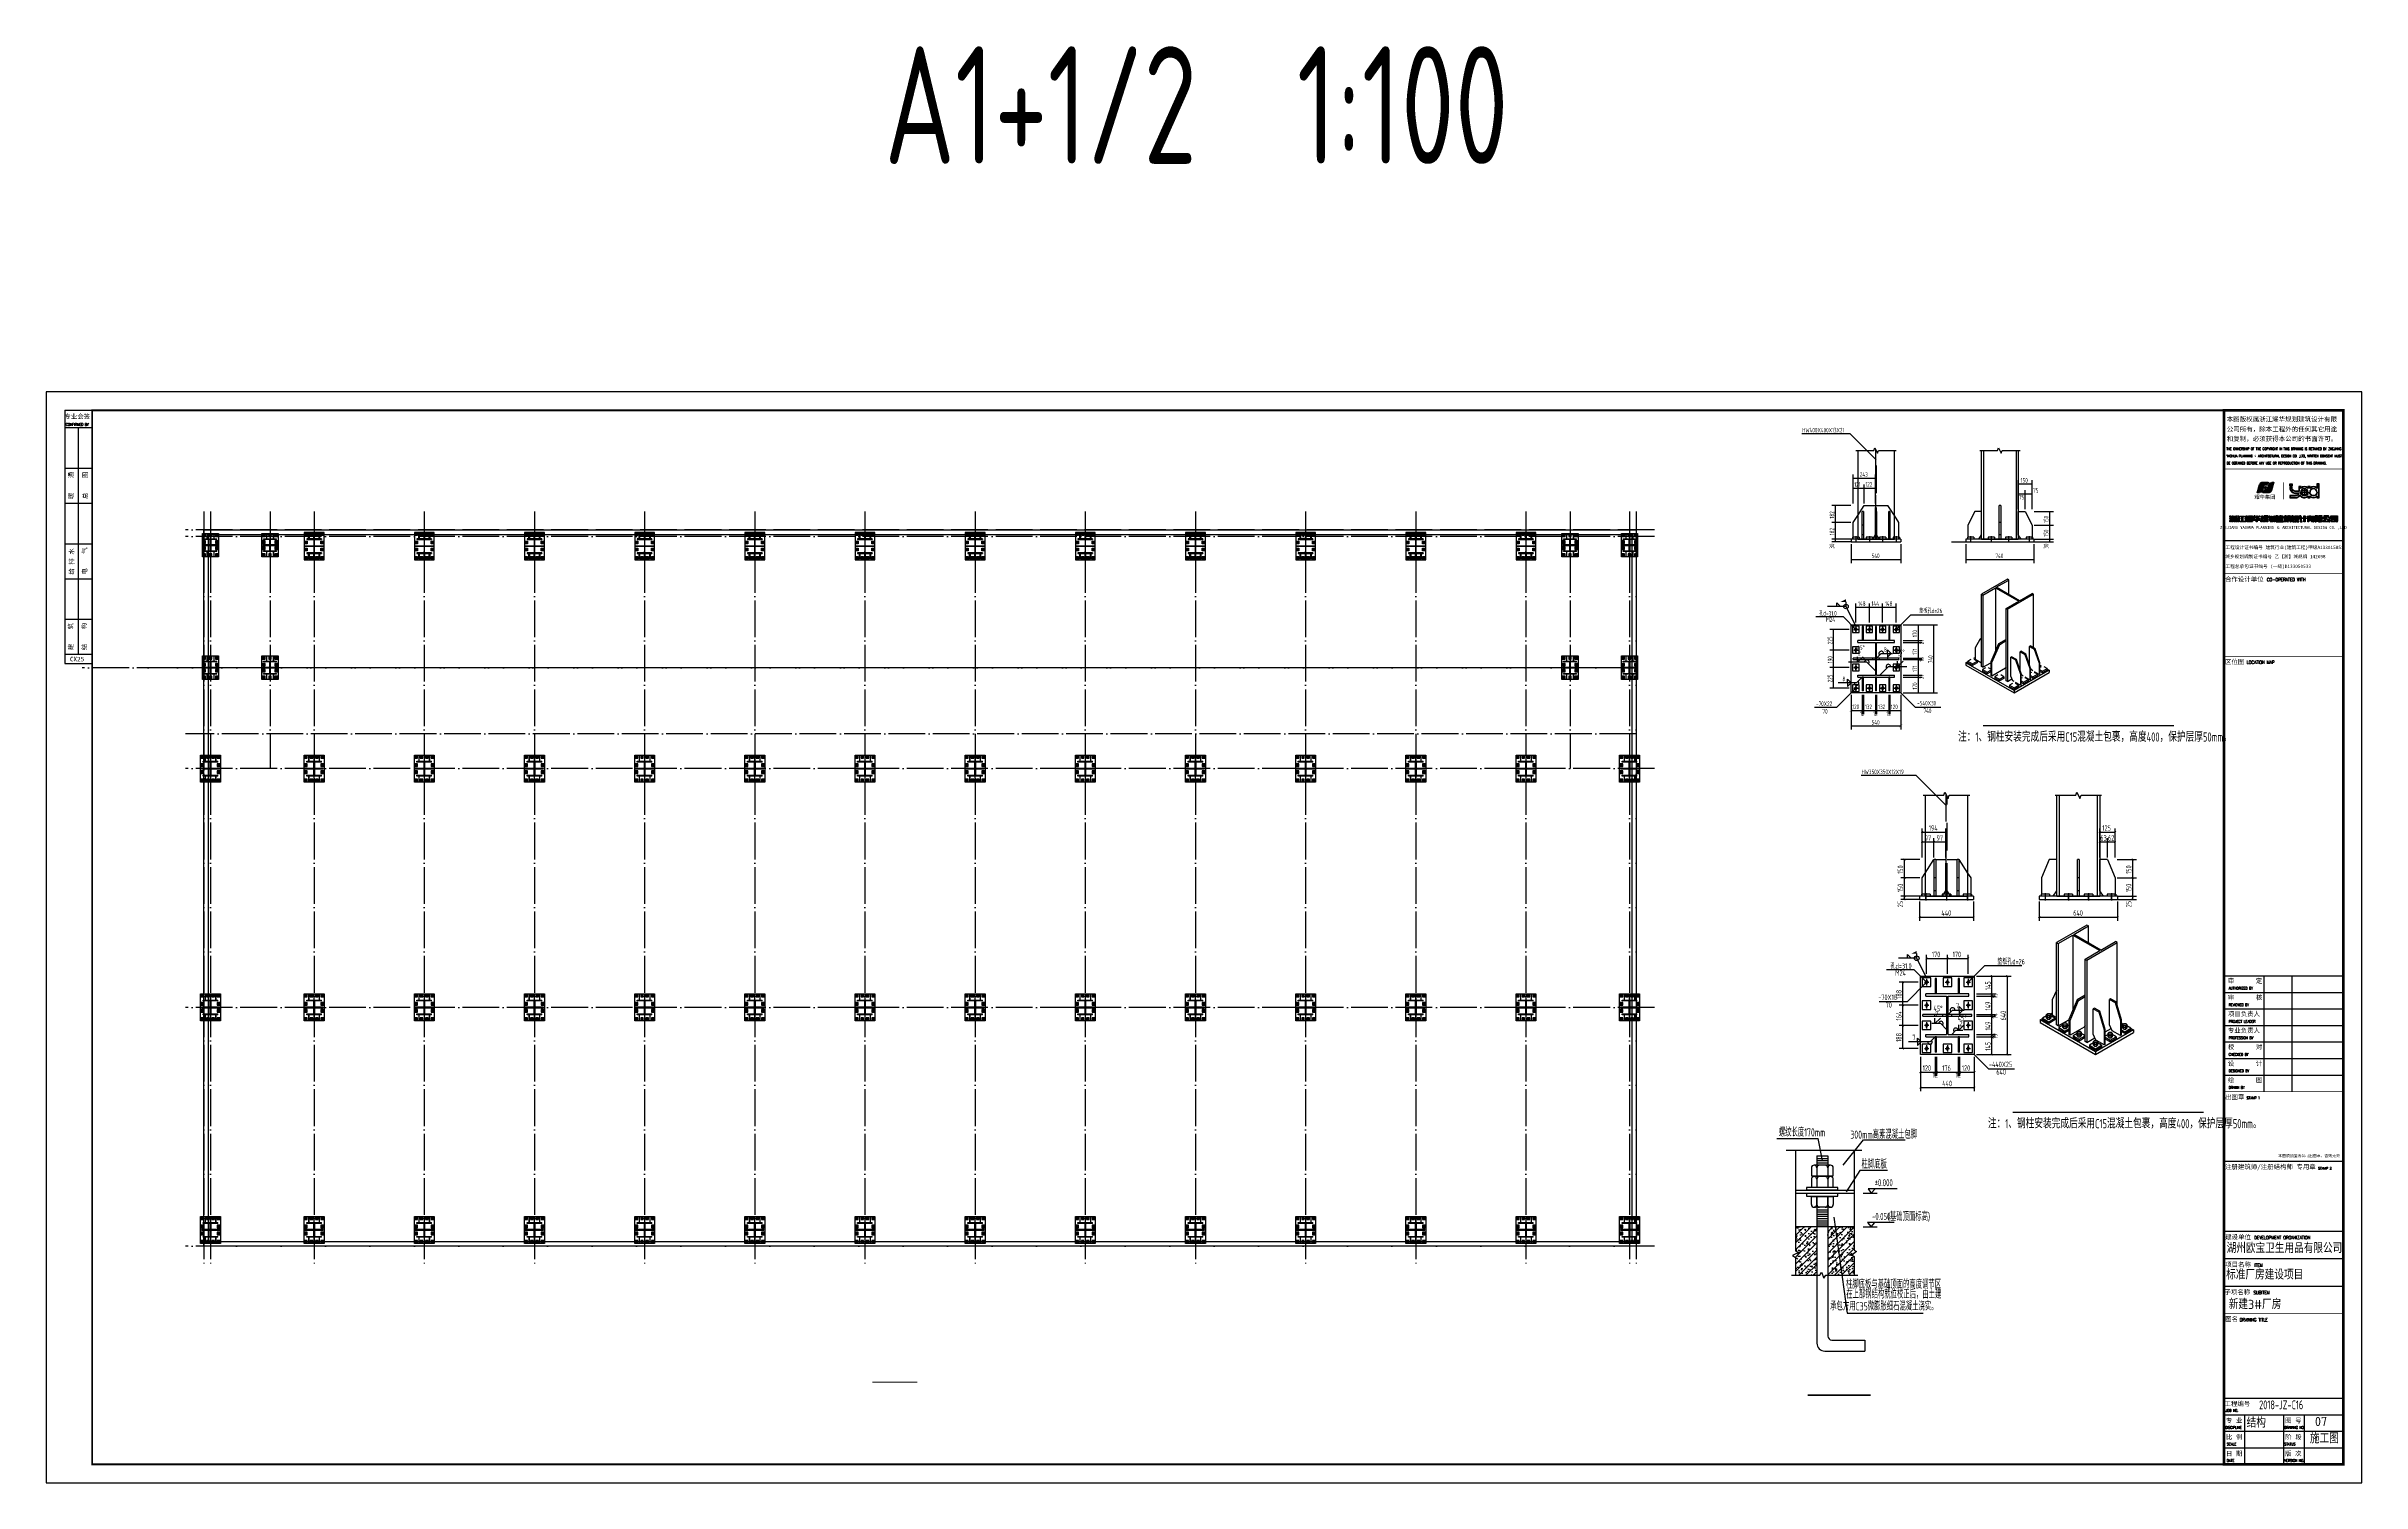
# Model space of a CAD drawing. Extents: x -138012 to 2129925, y -311560 to 0.
# Drawn here: x 530520 to 656620, y -195960 to -117738 of the extents above; entities that cross this region are included whole.
import ezdxf
from ezdxf.enums import TextEntityAlignment as Align

# ---------------------------------------------------------------- set-up
doc = ezdxf.new("R2010")
doc.units = 0
doc.header["$LTSCALE"] = 1000
doc.header["$MEASUREMENT"] = 0
doc.linetypes.add('2', pattern=[5, 1.5, -1, 1.5, -1])
doc.linetypes.add('DOTE', pattern=[2.42, 2, -0.2, 0.02, -0.2])
doc.layers.get('0').update_dxf_attribs({"linetype": 'CONTINUOUS'})
for name, color, linetype in [('10', 7, 'CONTINUOUS'), ('101', 253, 'CONTINUOUS'), ('3', 3, 'CONTINUOUS'), ('BOLT', 7, 'CONTINUOUS'), ('C', 43, 'CONTINUOUS'), ('DIM_SYMB', 3, 'CONTINUOUS'), ('DOTE', 253, 'DOTE'), ('G', 3, 'CONTINUOUS'), ('PUB_TEXT', 7, 'CONTINUOUS'), ('PUB_TITLE', 4, 'CONTINUOUS'), ('TEXT', 7, 'CONTINUOUS'), ('WALL', 6, 'CONTINUOUS'), ('图层1', 53, 'CONTINUOUS'), ('图框', 4, 'CONTINUOUS'), ('孔标注', 253, 'CONTINUOUS'), ('字符串标注', 253, 'CONTINUOUS'), ('字符标注', 253, 'CONTINUOUS'), ('家具', 35, 'CONTINUOUS'), ('尺寸标注', 7, 'CONTINUOUS'), ('柱_主零件_实线', 2, 'CONTINUOUS'), ('柱_零件_实线', 3, 'CONTINUOUS'), ('柱构件', 2, 'CONTINUOUS'), ('楼层标高', 253, 'CONTINUOUS'), ('焊缝标注', 253, 'CONTINUOUS'), ('索引标注', 253, 'CONTINUOUS'), ('螺栓孔标注', 253, 'CONTINUOUS'), ('螺栓组-普通_实线', 253, 'CONTINUOUS'), ('轴线__点划线', 253, 'CONTINUOUS'), ('钢板标注', 253, 'CONTINUOUS')]:
    doc.layers.add(name, color=color, linetype=linetype)
doc.styles.add('-黑体', font='simhei.ttf', dxfattribs={"width": 0.8})
doc.styles.add('FF', font='tssdeng.shx', dxfattribs={"width": 0.7, "bigfont": 'tssdchn.shx'})
doc.styles.add('iIcon2', font='')
doc.styles.add('MIMI-TKWZ', font='romanc.shx', dxfattribs={"width": 0.75, "oblique": 15, "bigfont": 'bigfont.shx'})
doc.styles.add('STYLE1', font='tssdeng.shx', dxfattribs={"height": 8, "bigfont": 'tssdchn.shx'})
doc.styles.add('TSSD_Dimension', font='tssdeng.shx', dxfattribs={"width": 0.7, "bigfont": 'hztxt.shx'})
doc.styles.add('TSSD_REIN', font='tssdeng.shx', dxfattribs={"width": 0.7, "bigfont": 'tssdchn.shx'})
doc.styles.add('图框艺术体', font='simhei.ttf', dxfattribs={"width": 0.9})
doc.styles.get('iIcon2').set_extended_font_data('SimSun')

# ---------------------------------------------------------------- blocks, each defined once
blk = doc.blocks.new('A$C73615854')
at = {"layer": 'BOLT'}
blk.add_hatch(color=256, dxfattribs=at).paths.add_polyline_path([(120, -84), (-12, 180), (120, 444), (252, 180)])
for p, q in [((-144, 180, 302), (384, 180, 302)), ((120, -84, 302), (-12, 180, 302)), ((120, 420, 302), (0, 180, 302)), ((120, -216, 302), (120, 576, 302)), ((120, 444, 302), (252, 180, 302)), ((120, -84, 302), (252, 180, 302))]:
    blk.add_line(p, q, dxfattribs=at)
blk = doc.blocks.new('a3')
at = {"linetype": 'Continuous'}
h = blk.add_hatch(dxfattribs=at)
h.set_pattern_fill('ANSI31', color=4, scale=1865.340904, style=0)
h.set_pattern_definition([(45, (-1162511.03, 2124.53), (-164.8744, 164.8744), [])])
h.paths.add_polyline_path([(3552, 1738), (2568, 1738), (2568, -506), (3552, -506)])
h.paths.add_polyline_path([(5270, 1738), (4059, 1738), (4059, -506), (5270, -506)])
at = {"layer": 'C'}
h = blk.add_hatch(dxfattribs=at)
h.set_pattern_fill('AR-CONC', color=4, scale=74.613636, style=0)
h.set_pattern_definition([(50, (-1162511.03, 2124.53), (535.1739, -46.82165), [55.96023, -615.5625]), (355, (-1162511.03, 2124.53), (-103.52742, 561.2379), [44.76818, -492.45]), (100.4514, (-1162466.43, 2120.63), (431.64689, 514.4159), [47.55887, -523.14762]), (46.1842, (-1162511, 2273.76), (796.30735, -123.49976), [83.94034, -923.34375]), (96.6356, (-1162444.7, 2263.5), (697.38583, 726.82476), [71.3383, -784.7213]), (351.1842, (-1162511, 2273.76), (697.38526, 726.8253), [67.1523, -738.675]), (21, (-1162436.4, 2236.45), (445.37406, -300.4086), [55.96023, -615.5625]), (326, (-1162436.4, 2236.45), (181.54642, 541.06082), [44.76818, -492.45]), (71.4514, (-1162399.3, 2211.4), (626.92065, 240.65173), [47.55887, -523.14762]), (37.5, (-1162511.03, 2124.53), (9.07291, 248.38421), [0, -486.48091, 0, -499.91136, 0, -494.31534]), (7.5, (-1162511.03, 2124.53), (196.28575, 294.28492), [0, -285.02409, 0, -475.28886, 0, -188.39943]), (327.5, (-1162677.42, 2124.53), (398.30433, -16.82901), [0, -186.53409, 0, -581.98636, 0, -772.25113]), (317.5, (-1162752.03, 2124.53), (435.13641, 74.69197), [0, -242.49432, 0, -386.49864, 0, -548.41023])])
h.paths.add_polyline_path([(3552, 1738), (2568, 1738), (2568, -506), (3552, -506)])
h.paths.add_polyline_path([(5270, 1738), (4059, 1738), (4059, -506), (5270, -506)])
for p, q in [((1714, 5798), (3618, 5798)), ((3806, 4783), (3618, 5798)), ((4760, 4578), (5698, 5747)), ((5698, 5747), (7619, 5747)), ((2140, 5257), (5622, 5257)), ((2568, 5257), (2568, 616)), ((3552, 5003), (3552, 4571)), ((3552, 5003), (4059, 5003)), ((3552, 4446), (3552, 4045)), ((4059, 5003), (4059, 4571)), ((4059, 4446), (4059, 4045)), ((5270, 5257), (5270, 648)), ((5270, 3398), (2568, 3398)), ((2568, 3284), (5270, 3284)), ((3552, 3920), (3552, 3554)), ((4059, 3920), (4059, 3554)), ((3552, 2758), (3552, 3125)), ((3552, 3120), (3552, 2758)), ((3552, 2633), (3552, -3631)), ((4059, 2758), (4059, 3125)), ((4059, 3120), (4059, 2758)), ((4059, 2633), (4059, -3307)), ((2568, 1738), (5270, 1738)), ((2710, 542), (2425, 405)), ((2425, 405), (2568, 321)), ((2568, 616), (2710, 542)), ((2568, 321), (2568, -506)), ((2630, 284), (2676, 257)), ((5379, 587), (5163, 428)), ((5163, 428), (5270, 354)), ((5270, 648), (5379, 587)), ((5270, 354), (5270, -506)), ((2379, -506), (3686, -506)), ((3686, -506), (3771, -359)), ((3771, -359), (3874, -644)), ((3874, -644), (3963, -506)), ((3963, -506), (5442, -506)), ((3919, -3998), (5758, -3998)), ((4243, -3491), (5758, -3491)), ((5758, -3491), (5758, -3998))]:
    blk.add_line(p, q)
at = {"color": 3}
for p, q in [((5529, 4329), (4906, 3349)), ((6807, 4329), (5529, 4329)), ((5686, 3284), (6326, 3284)), ((4331, 2181), (4957, -2256)), ((5686, 1734), (6326, 1734)), ((4957, -2256), (8454, -2256))]:
    blk.add_line(p, q, dxfattribs=at)
for points in [[(3302, 4446), (3302, 4076), (4310, 4076), (4310, 4446)], [(4185, 4571), (3427, 4571)], [(3302, 3920), (3302, 3551), (4310, 3551), (4310, 3920)], [(4185, 4045), (3427, 4045)], [(3302, 2758), (3302, 3128), (4310, 3128), (4310, 2758)], [(4185, 2633), (3427, 2633)]]:
    blk.add_lwpolyline(points)
for points in [[(3075, 3541), (3075, 3428), (4526, 3428), (4526, 3541)], [(3075, 3259), (3075, 3145), (4526, 3145), (4526, 3259)]]:
    blk.add_lwpolyline(points, close=True)
for centre, radius, start, end in [((3427, 4446), 125, 0, 180), ((3677, 4446), 125, 90, 180), ((3934, 4446), 125, 0, 90), ((4185, 4446), 125, 0, 180), ((3427, 3920), 125, 0, 180), ((3677, 3920), 125, 90, 180), ((3934, 3920), 125, 0, 90), ((4185, 3920), 125, 0, 180), ((3427, 2758), 125, 180, 0), ((3677, 2758), 125, 180, 270), ((3934, 2758), 125, 270, 0), ((4185, 2758), 125, 180, 0), ((3919, -3631), 367, 180, 270), ((4243, -3307), 184, 180, 270)]:
    blk.add_arc(centre, radius, start, end)
at = {"layer": 'DIM_SYMB', "const_width": 70}
blk.add_lwpolyline([(3136, -6035), (6037, -6035)], dxfattribs=at)
at = {"layer": 'G'}
for p, q in [((3552, 4884), (4059, 4884)), ((3552, 4783), (4059, 4783)), ((3552, 4681), (4059, 4681)), ((5912, 3474), (6061, 3284)), ((7256, 3474), (5912, 3474)), ((6061, 3284), (6241, 3474)), ((3552, 2519), (4059, 2519)), ((3552, 2417), (4059, 2417)), ((3552, 2315), (4059, 2315)), ((3552, 2214), (4059, 2214)), ((3552, 2112), (4059, 2112)), ((3552, 2010), (4059, 2010)), ((3552, 1908), (4059, 1908)), ((3552, 1819), (4059, 1819)), ((5889, 1924), (6061, 1734)), ((7114, 1924), (5889, 1924)), ((6061, 1734), (6218, 1924))]:
    blk.add_line(p, q, dxfattribs=at)
at = {"style": 'TSSD_REIN', "width": 0.6}
for s, p in [('螺纹长度170mm', (2872, 6130)), ('300mm高素混凝土包脚', (6636, 6029)), ('柱脚底板', (6196, 4654)), ('(基础顶面标高)', (7798, 2221)), ('承包方用C35微膨胀细石混凝土浇实。', (6642, -1888))]:
    blk.add_text(s, height=375, dxfattribs=at).set_placement(p, align=Align.MIDDLE)
at = {"color": 7, "style": 'TSSD_REIN', "width": 0.6}
for s, p in [('%%P0.000', (6634, 3764)), ('-0.050', (6519, 2209))]:
    blk.add_text(s, height=325, dxfattribs=at).set_placement(p, align=Align.MIDDLE)
at = {"style": 'TSSD_REIN', "width": 0.6}
for s, p in [('柱脚底板与基础顶面的高度调节区', (4894, -1115)), ('在上部钢结构就位校正后，由土建', (4906, -1572))]:
    blk.add_text(s, height=375, dxfattribs=at).set_placement(p)
blk = doc.blocks.new('5435234')
at = {"layer": '柱_主零件_实线'}
for p, q in [((544904, -169897), (544904, -169876)), ((544904, -169876), (545304, -169876)), ((545304, -169897), (544904, -169897)), ((545098, -170255), (545098, -169897)), ((545098, -169932), (545111, -169932)), ((545098, -170220), (545111, -170220)), ((545111, -169897), (545111, -170255)), ((545304, -169897), (545304, -169876)), ((544904, -170276), (544904, -170255)), ((544904, -170255), (545304, -170255)), ((545304, -170276), (544904, -170276)), ((545304, -170276), (545304, -170255))]:
    blk.add_line(p, q, dxfattribs=at)
at = {"layer": '柱_零件_实线'}
for p, q in [((544834, -170446), (544834, -169706)), ((544834, -169706), (545374, -169706)), ((544919, -169721), (544849, -169721)), ((544849, -169721), (544849, -169791)), ((544849, -169791), (544919, -169791)), ((544849, -169946), (544849, -170016)), ((544919, -169946), (544849, -169946)), ((544849, -170016), (544919, -170016)), ((544849, -170136), (544849, -170206)), ((544919, -170136), (544849, -170136)), ((544849, -170206), (544919, -170206)), ((545098, -170068), (544855, -170068)), ((544855, -170084), (544855, -170068)), ((544855, -170084), (545098, -170084)), ((544919, -169791), (544919, -169721)), ((544919, -170016), (544919, -169946)), ((544919, -170206), (544919, -170136)), ((544954, -169726), (544954, -169876)), ((544966, -169726), (544954, -169726)), ((544966, -169801), (544954, -169801)), ((544966, -169876), (544954, -169876)), ((544966, -169876), (544966, -169726)), ((544976, -170084), (544976, -170068)), ((545067, -169721), (544997, -169721)), ((544997, -169721), (544997, -169791)), ((544997, -169791), (545067, -169791)), ((545067, -169791), (545067, -169721)), ((545110, -169726), (545098, -169726)), ((545098, -169726), (545098, -169876)), ((545110, -169801), (545098, -169801)), ((545110, -169876), (545098, -169876)), ((545098, -170084), (545098, -170068)), ((545110, -169876), (545110, -169726)), ((545354, -170068), (545111, -170068)), ((545111, -170084), (545111, -170068)), ((545111, -170084), (545354, -170084)), ((545211, -169721), (545141, -169721)), ((545141, -169721), (545141, -169791)), ((545141, -169791), (545211, -169791)), ((545211, -169791), (545211, -169721)), ((545233, -170084), (545233, -170068)), ((545254, -169726), (545242, -169726)), ((545242, -169726), (545242, -169876)), ((545254, -169801), (545242, -169801)), ((545254, -169876), (545242, -169876)), ((545254, -169876), (545254, -169726)), ((545359, -169721), (545289, -169721)), ((545289, -169721), (545289, -169791)), ((545289, -169791), (545359, -169791)), ((545289, -169946), (545289, -170016)), ((545359, -169946), (545289, -169946)), ((545289, -170016), (545359, -170016)), ((545289, -170136), (545289, -170206)), ((545359, -170136), (545289, -170136)), ((545289, -170206), (545359, -170206)), ((545354, -170084), (545354, -170068)), ((545359, -169791), (545359, -169721)), ((545359, -170016), (545359, -169946)), ((545359, -170206), (545359, -170136)), ((545374, -169706), (545374, -170446)), ((545374, -170446), (544834, -170446)), ((544849, -170361), (544849, -170431)), ((544919, -170361), (544849, -170361)), ((544849, -170431), (544919, -170431)), ((544919, -170431), (544919, -170361)), ((544954, -170276), (544954, -170426)), ((544966, -170276), (544954, -170276)), ((544966, -170351), (544954, -170351)), ((544966, -170426), (544954, -170426)), ((544966, -170426), (544966, -170276)), ((545067, -170361), (544997, -170361)), ((544997, -170361), (544997, -170431)), ((544997, -170431), (545067, -170431)), ((545067, -170431), (545067, -170361)), ((545098, -170276), (545098, -170426)), ((545110, -170276), (545098, -170276)), ((545110, -170351), (545098, -170351)), ((545110, -170426), (545098, -170426)), ((545110, -170426), (545110, -170276)), ((545211, -170361), (545141, -170361)), ((545141, -170361), (545141, -170431)), ((545141, -170431), (545211, -170431)), ((545211, -170431), (545211, -170361)), ((545242, -170276), (545242, -170426)), ((545254, -170276), (545242, -170276)), ((545254, -170351), (545242, -170351)), ((545254, -170426), (545242, -170426)), ((545254, -170426), (545254, -170276)), ((545289, -170361), (545289, -170431)), ((545359, -170361), (545289, -170361)), ((545289, -170431), (545359, -170431)), ((545359, -170431), (545359, -170361))]:
    blk.add_line(p, q, dxfattribs=at)
at = {"layer": '螺栓组-普通_实线', "color": 253}
for p, q in [((544904, -169756), (544864, -169756)), ((544904, -169981), (544864, -169981)), ((544904, -170171), (544864, -170171)), ((544884, -169726), (544884, -169786)), ((544884, -169951), (544884, -170011)), ((544884, -170141), (544884, -170201)), ((545052, -169756), (545012, -169756)), ((545032, -169726), (545032, -169786)), ((545196, -169756), (545156, -169756)), ((545176, -169726), (545176, -169786)), ((545344, -169756), (545304, -169756)), ((545344, -169981), (545304, -169981)), ((545344, -170171), (545304, -170171)), ((545324, -169726), (545324, -169786)), ((545324, -169951), (545324, -170011)), ((545324, -170141), (545324, -170201)), ((544904, -170396), (544864, -170396)), ((544884, -170366), (544884, -170426)), ((545052, -170396), (545012, -170396)), ((545032, -170366), (545032, -170426)), ((545196, -170396), (545156, -170396)), ((545176, -170366), (545176, -170426)), ((545344, -170396), (545304, -170396)), ((545324, -170366), (545324, -170426))]:
    blk.add_line(p, q, dxfattribs=at)
at = {"xscale": -0.0897212969721295, "yscale": 0.08972129691392183, "zscale": 0.08972129688271649, "rotation": 180}
for p in [(544873, -169740, -27), (544873, -169965, -27), (544873, -170155, -27), (545021, -169740, -27), (545165, -169740, -27), (545313, -169740, -27), (545313, -169965, -27), (545313, -170155, -27), (544873, -170380, -27), (545021, -170380, -27), (545165, -170380, -27), (545313, -170380, -27)]:
    blk.add_blockref('A$C73615854', p, dxfattribs=at)
blk = doc.blocks.new('345235')
at = {"layer": '柱_主零件_实线'}
for p, q in [((544904, -182457), (544904, -182436)), ((544904, -182436), (545304, -182436)), ((545304, -182457), (544904, -182457)), ((544904, -182836), (544904, -182815)), ((544904, -182815), (545304, -182815)), ((545304, -182836), (544904, -182836)), ((545098, -182815), (545098, -182457)), ((545098, -182492), (545111, -182492)), ((545098, -182780), (545111, -182780)), ((545111, -182457), (545111, -182815)), ((545304, -182457), (545304, -182436)), ((545304, -182836), (545304, -182815))]:
    blk.add_line(p, q, dxfattribs=at)
at = {"layer": '柱_零件_实线'}
for p, q in [((544834, -183006), (544834, -182266)), ((544834, -182266), (545374, -182266)), ((544919, -182281), (544849, -182281)), ((544849, -182281), (544849, -182351)), ((544849, -182351), (544919, -182351)), ((544849, -182506), (544849, -182576)), ((544919, -182506), (544849, -182506)), ((544849, -182576), (544919, -182576)), ((544849, -182696), (544849, -182766)), ((544919, -182696), (544849, -182696)), ((544849, -182766), (544919, -182766)), ((545098, -182628), (544855, -182628)), ((544855, -182644), (544855, -182628)), ((544855, -182644), (545098, -182644)), ((544919, -182351), (544919, -182281)), ((544919, -182576), (544919, -182506)), ((544919, -182766), (544919, -182696)), ((544954, -182286), (544954, -182436)), ((544966, -182286), (544954, -182286)), ((544966, -182361), (544954, -182361)), ((544966, -182436), (544954, -182436)), ((544954, -182836), (544954, -182986)), ((544966, -182836), (544954, -182836)), ((544966, -182436), (544966, -182286)), ((544966, -182986), (544966, -182836)), ((544976, -182644), (544976, -182628)), ((545067, -182281), (544997, -182281)), ((544997, -182281), (544997, -182351)), ((544997, -182351), (545067, -182351)), ((545067, -182351), (545067, -182281)), ((545110, -182286), (545098, -182286)), ((545098, -182286), (545098, -182436)), ((545110, -182361), (545098, -182361)), ((545110, -182436), (545098, -182436)), ((545098, -182644), (545098, -182628)), ((545098, -182836), (545098, -182986)), ((545110, -182836), (545098, -182836)), ((545110, -182436), (545110, -182286)), ((545110, -182986), (545110, -182836)), ((545354, -182628), (545111, -182628)), ((545111, -182644), (545111, -182628)), ((545111, -182644), (545354, -182644)), ((545211, -182281), (545141, -182281)), ((545141, -182281), (545141, -182351)), ((545141, -182351), (545211, -182351)), ((545211, -182351), (545211, -182281)), ((545233, -182644), (545233, -182628)), ((545254, -182286), (545242, -182286)), ((545242, -182286), (545242, -182436)), ((545254, -182361), (545242, -182361)), ((545254, -182436), (545242, -182436)), ((545242, -182836), (545242, -182986)), ((545254, -182836), (545242, -182836)), ((545254, -182436), (545254, -182286)), ((545254, -182986), (545254, -182836)), ((545359, -182281), (545289, -182281)), ((545289, -182281), (545289, -182351)), ((545289, -182351), (545359, -182351)), ((545289, -182506), (545289, -182576)), ((545359, -182506), (545289, -182506)), ((545289, -182576), (545359, -182576)), ((545289, -182696), (545289, -182766)), ((545359, -182696), (545289, -182696)), ((545289, -182766), (545359, -182766)), ((545354, -182644), (545354, -182628)), ((545359, -182351), (545359, -182281)), ((545359, -182576), (545359, -182506)), ((545359, -182766), (545359, -182696)), ((545374, -182266), (545374, -183006)), ((545374, -183006), (544834, -183006)), ((544849, -182921), (544849, -182991)), ((544919, -182921), (544849, -182921)), ((544849, -182991), (544919, -182991)), ((544919, -182991), (544919, -182921)), ((544966, -182911), (544954, -182911)), ((544966, -182986), (544954, -182986)), ((545067, -182921), (544997, -182921)), ((544997, -182921), (544997, -182991)), ((544997, -182991), (545067, -182991)), ((545067, -182991), (545067, -182921)), ((545110, -182911), (545098, -182911)), ((545110, -182986), (545098, -182986)), ((545211, -182921), (545141, -182921)), ((545141, -182921), (545141, -182991)), ((545141, -182991), (545211, -182991)), ((545211, -182991), (545211, -182921)), ((545254, -182911), (545242, -182911)), ((545254, -182986), (545242, -182986)), ((545289, -182921), (545289, -182991)), ((545359, -182921), (545289, -182921)), ((545289, -182991), (545359, -182991)), ((545359, -182991), (545359, -182921))]:
    blk.add_line(p, q, dxfattribs=at)
at = {"layer": '螺栓组-普通_实线', "color": 253}
for p, q in [((544904, -182316), (544864, -182316)), ((544904, -182541), (544864, -182541)), ((544904, -182731), (544864, -182731)), ((544884, -182286), (544884, -182346)), ((544884, -182511), (544884, -182571)), ((544884, -182701), (544884, -182761)), ((545052, -182316), (545012, -182316)), ((545032, -182286), (545032, -182346)), ((545196, -182316), (545156, -182316)), ((545176, -182286), (545176, -182346)), ((545344, -182316), (545304, -182316)), ((545344, -182541), (545304, -182541)), ((545344, -182731), (545304, -182731)), ((545324, -182286), (545324, -182346)), ((545324, -182511), (545324, -182571)), ((545324, -182701), (545324, -182761)), ((544904, -182956), (544864, -182956)), ((544884, -182926), (544884, -182986)), ((545052, -182956), (545012, -182956)), ((545032, -182926), (545032, -182986)), ((545196, -182956), (545156, -182956)), ((545176, -182926), (545176, -182986)), ((545344, -182956), (545304, -182956)), ((545324, -182926), (545324, -182986))]:
    blk.add_line(p, q, dxfattribs=at)
at = {"xscale": -0.0897212969721295, "yscale": 0.08972129691392183, "zscale": 0.08972129688271649, "rotation": 180}
for p in [(544873, -182300, -27), (544873, -182525, -27), (544873, -182715, -27), (545021, -182300, -27), (545165, -182300, -27), (545313, -182300, -27), (545313, -182525, -27), (545313, -182715, -27), (544873, -182940, -27), (545021, -182940, -27), (545165, -182940, -27), (545313, -182940, -27)]:
    blk.add_blockref('A$C73615854', p, dxfattribs=at)
blk = doc.blocks.new('34523452')
at = {"layer": '柱_主零件_实线'}
for p, q in [((544904, -144316), (544904, -144337)), ((545304, -144316), (544904, -144316)), ((544904, -144337), (545304, -144337)), ((545098, -144337), (545098, -144695)), ((545098, -144372), (545111, -144372)), ((545111, -144695), (545111, -144337)), ((545304, -144316), (545304, -144337)), ((544904, -144695), (544904, -144716)), ((545304, -144695), (544904, -144695)), ((544904, -144716), (545304, -144716)), ((545098, -144660), (545111, -144660)), ((545304, -144695), (545304, -144716))]:
    blk.add_line(p, q, dxfattribs=at)
at = {"layer": '柱_零件_实线'}
for p, q in [((544834, -144146), (544834, -144886)), ((545374, -144146), (544834, -144146)), ((544849, -144231), (544849, -144161)), ((544849, -144161), (544919, -144161)), ((544919, -144231), (544849, -144231)), ((544919, -144161), (544919, -144231)), ((544954, -144316), (544954, -144166)), ((544966, -144166), (544954, -144166)), ((544966, -144241), (544954, -144241)), ((544966, -144316), (544954, -144316)), ((544966, -144166), (544966, -144316)), ((544997, -144161), (545067, -144161)), ((544997, -144231), (544997, -144161)), ((545067, -144231), (544997, -144231)), ((545067, -144161), (545067, -144231)), ((545098, -144316), (545098, -144166)), ((545110, -144166), (545098, -144166)), ((545110, -144241), (545098, -144241)), ((545110, -144316), (545098, -144316)), ((545110, -144166), (545110, -144316)), ((545141, -144161), (545211, -144161)), ((545141, -144231), (545141, -144161)), ((545211, -144231), (545141, -144231)), ((545211, -144161), (545211, -144231)), ((545242, -144316), (545242, -144166)), ((545254, -144166), (545242, -144166)), ((545254, -144241), (545242, -144241)), ((545254, -144316), (545242, -144316)), ((545254, -144166), (545254, -144316)), ((545289, -144231), (545289, -144161)), ((545289, -144161), (545359, -144161)), ((545359, -144231), (545289, -144231)), ((545359, -144161), (545359, -144231)), ((545374, -144886), (545374, -144146)), ((544834, -144886), (545374, -144886)), ((544849, -144456), (544849, -144386)), ((544849, -144386), (544919, -144386)), ((544919, -144456), (544849, -144456)), ((544849, -144646), (544849, -144576)), ((544849, -144576), (544919, -144576)), ((544919, -144646), (544849, -144646)), ((544849, -144801), (544919, -144801)), ((544849, -144871), (544849, -144801)), ((544919, -144871), (544849, -144871)), ((544855, -144508), (545098, -144508)), ((544855, -144508), (544855, -144524)), ((545098, -144524), (544855, -144524)), ((544919, -144386), (544919, -144456)), ((544919, -144576), (544919, -144646)), ((544919, -144801), (544919, -144871)), ((544954, -144866), (544954, -144716)), ((544966, -144716), (544954, -144716)), ((544966, -144791), (544954, -144791)), ((544966, -144866), (544954, -144866)), ((544966, -144716), (544966, -144866)), ((544976, -144508), (544976, -144524)), ((544997, -144801), (545067, -144801)), ((544997, -144871), (544997, -144801)), ((545067, -144871), (544997, -144871)), ((545067, -144801), (545067, -144871)), ((545098, -144508), (545098, -144524)), ((545110, -144716), (545098, -144716)), ((545098, -144866), (545098, -144716)), ((545110, -144791), (545098, -144791)), ((545110, -144866), (545098, -144866)), ((545110, -144716), (545110, -144866)), ((545111, -144508), (545354, -144508)), ((545111, -144508), (545111, -144524)), ((545354, -144524), (545111, -144524)), ((545141, -144801), (545211, -144801)), ((545141, -144871), (545141, -144801)), ((545211, -144871), (545141, -144871)), ((545211, -144801), (545211, -144871)), ((545233, -144508), (545233, -144524)), ((545254, -144716), (545242, -144716)), ((545242, -144866), (545242, -144716)), ((545254, -144791), (545242, -144791)), ((545254, -144866), (545242, -144866)), ((545254, -144716), (545254, -144866)), ((545289, -144456), (545289, -144386)), ((545289, -144386), (545359, -144386)), ((545359, -144456), (545289, -144456)), ((545289, -144646), (545289, -144576)), ((545289, -144576), (545359, -144576)), ((545359, -144646), (545289, -144646)), ((545289, -144801), (545359, -144801)), ((545289, -144871), (545289, -144801)), ((545359, -144871), (545289, -144871)), ((545354, -144508), (545354, -144524)), ((545359, -144386), (545359, -144456)), ((545359, -144576), (545359, -144646)), ((545359, -144801), (545359, -144871))]:
    blk.add_line(p, q, dxfattribs=at)
at = {"layer": '螺栓组-普通_实线', "color": 253}
for p, q in [((544904, -144196), (544864, -144196)), ((544884, -144226), (544884, -144166)), ((545052, -144196), (545012, -144196)), ((545032, -144226), (545032, -144166)), ((545196, -144196), (545156, -144196)), ((545176, -144226), (545176, -144166)), ((545344, -144196), (545304, -144196)), ((545324, -144226), (545324, -144166)), ((544904, -144421), (544864, -144421)), ((544904, -144611), (544864, -144611)), ((544904, -144836), (544864, -144836)), ((544884, -144451), (544884, -144391)), ((544884, -144641), (544884, -144581)), ((544884, -144866), (544884, -144806)), ((545052, -144836), (545012, -144836)), ((545032, -144866), (545032, -144806)), ((545196, -144836), (545156, -144836)), ((545176, -144866), (545176, -144806)), ((545344, -144421), (545304, -144421)), ((545344, -144611), (545304, -144611)), ((545344, -144836), (545304, -144836)), ((545324, -144451), (545324, -144391)), ((545324, -144641), (545324, -144581)), ((545324, -144866), (545324, -144806))]:
    blk.add_line(p, q, dxfattribs=at)
at = {"xscale": 0.0897212969721295, "yscale": 0.0897212969721295, "zscale": 0.0897212969721295}
for p in [(544873, -144212, -27), (545021, -144212, -27), (545165, -144212, -27), (545313, -144212, -27), (544873, -144437, -27), (544873, -144627, -27), (544873, -144852, -27), (545021, -144852, -27), (545165, -144852, -27), (545313, -144437, -27), (545313, -144627, -27), (545313, -144852, -27)]:
    blk.add_blockref('A$C73615854', p, dxfattribs=at)
blk = doc.blocks.new('5345234543534')
at = {"layer": '柱构件', "color": 3}
for p, q in [((795473, -233565), (795473, -232925)), ((795473, -232925), (795913, -232925)), ((795558, -232940), (795488, -232940)), ((795488, -232940), (795488, -233010)), ((795488, -233010), (795558, -233010)), ((795488, -233128), (795488, -233198)), ((795558, -233128), (795488, -233128)), ((795488, -233198), (795558, -233198)), ((795687, -233238), (795493, -233238)), ((795493, -233252), (795493, -233238)), ((795493, -233252), (795687, -233252)), ((795558, -233010), (795558, -232940)), ((795558, -233198), (795558, -233128)), ((795590, -233252), (795590, -233238)), ((795593, -232945), (795593, -233070)), ((795605, -232945), (795593, -232945)), ((795605, -233007), (795593, -233007)), ((795605, -233070), (795593, -233070)), ((795605, -233070), (795605, -232945)), ((795728, -232940), (795658, -232940)), ((795658, -232940), (795658, -233010)), ((795658, -233010), (795728, -233010)), ((795687, -233252), (795687, -233238)), ((795893, -233238), (795699, -233238)), ((795699, -233252), (795699, -233238)), ((795699, -233252), (795893, -233252)), ((795728, -233010), (795728, -232940)), ((795793, -232945), (795781, -232945)), ((795781, -232945), (795781, -233070)), ((795793, -233007), (795781, -233007)), ((795793, -233070), (795781, -233070)), ((795793, -233070), (795793, -232945)), ((795796, -233252), (795796, -233238)), ((795898, -232940), (795828, -232940)), ((795828, -232940), (795828, -233010)), ((795828, -233010), (795898, -233010)), ((795828, -233128), (795828, -233198)), ((795898, -233128), (795828, -233128)), ((795828, -233198), (795898, -233198)), ((795893, -233252), (795893, -233238)), ((795898, -233010), (795898, -232940)), ((795898, -233198), (795898, -233128)), ((795913, -232925), (795913, -233565)), ((795913, -233565), (795473, -233565)), ((795488, -233292), (795488, -233362)), ((795558, -233292), (795488, -233292)), ((795488, -233362), (795558, -233362)), ((795488, -233480), (795488, -233550)), ((795558, -233480), (795488, -233480)), ((795488, -233550), (795558, -233550)), ((795558, -233362), (795558, -233292)), ((795558, -233550), (795558, -233480)), ((795593, -233420), (795593, -233545)), ((795605, -233420), (795593, -233420)), ((795605, -233483), (795593, -233483)), ((795605, -233545), (795593, -233545)), ((795605, -233545), (795605, -233420)), ((795728, -233480), (795658, -233480)), ((795658, -233480), (795658, -233550)), ((795658, -233550), (795728, -233550)), ((795728, -233550), (795728, -233480)), ((795781, -233420), (795781, -233545)), ((795793, -233420), (795781, -233420)), ((795793, -233483), (795781, -233483)), ((795793, -233545), (795781, -233545)), ((795793, -233545), (795793, -233420)), ((795828, -233292), (795828, -233362)), ((795898, -233292), (795828, -233292)), ((795828, -233362), (795898, -233362)), ((795828, -233480), (795828, -233550)), ((795898, -233480), (795828, -233480)), ((795828, -233550), (795898, -233550)), ((795898, -233362), (795898, -233292)), ((795898, -233550), (795898, -233480))]:
    blk.add_line(p, q, dxfattribs=at)
at = {"layer": '柱构件'}
for p, q in [((795518, -233089), (795518, -233070)), ((795518, -233070), (795868, -233070)), ((795868, -233089), (795518, -233089)), ((795687, -233401), (795687, -233089)), ((795687, -233124), (795699, -233124)), ((795699, -233089), (795699, -233401)), ((795868, -233089), (795868, -233070)), ((795518, -233420), (795518, -233401)), ((795518, -233401), (795868, -233401)), ((795868, -233420), (795518, -233420)), ((795687, -233366), (795699, -233366)), ((795868, -233420), (795868, -233401))]:
    blk.add_line(p, q, dxfattribs=at)
at = {"xscale": -0.0897212969721295, "yscale": 0.08972129691392183, "zscale": 0.08972129688271649, "rotation": 180}
for p in [(795512, -232959, -27), (795512, -233147, -27), (795682, -232959, -27), (795852, -232959, -27), (795852, -233147, -27), (795512, -233311, -27), (795512, -233499, -27), (795682, -233499, -27), (795852, -233311, -27), (795852, -233499, -27)]:
    blk.add_blockref('A$C73615854', p, dxfattribs=at)
blk = doc.blocks.new('65436')
at = {"layer": '柱构件', "color": 3}
for p, q in [((542484, -144811), (542484, -144171)), ((542484, -144171), (542924, -144171)), ((542569, -144186), (542499, -144186)), ((542499, -144186), (542499, -144256)), ((542499, -144256), (542569, -144256)), ((542499, -144374), (542499, -144444)), ((542569, -144374), (542499, -144374)), ((542569, -144256), (542569, -144186)), ((542569, -144444), (542569, -144374)), ((542604, -144191), (542604, -144316)), ((542616, -144191), (542604, -144191)), ((542616, -144253), (542604, -144253)), ((542616, -144316), (542604, -144316)), ((542616, -144316), (542616, -144191)), ((542739, -144186), (542669, -144186)), ((542669, -144186), (542669, -144256)), ((542669, -144256), (542739, -144256)), ((542739, -144256), (542739, -144186)), ((542804, -144191), (542792, -144191)), ((542792, -144191), (542792, -144316)), ((542804, -144253), (542792, -144253)), ((542804, -144316), (542792, -144316)), ((542804, -144316), (542804, -144191)), ((542909, -144186), (542839, -144186)), ((542839, -144186), (542839, -144256)), ((542839, -144256), (542909, -144256)), ((542839, -144374), (542839, -144444)), ((542909, -144374), (542839, -144374)), ((542909, -144256), (542909, -144186)), ((542909, -144444), (542909, -144374)), ((542924, -144171), (542924, -144811)), ((542924, -144811), (542484, -144811)), ((542499, -144444), (542569, -144444)), ((542499, -144538), (542499, -144608)), ((542569, -144538), (542499, -144538)), ((542499, -144608), (542569, -144608)), ((542499, -144726), (542499, -144796)), ((542569, -144726), (542499, -144726)), ((542499, -144796), (542569, -144796)), ((542698, -144484), (542504, -144484)), ((542504, -144498), (542504, -144484)), ((542504, -144498), (542698, -144498)), ((542569, -144608), (542569, -144538)), ((542569, -144796), (542569, -144726)), ((542601, -144498), (542601, -144484)), ((542604, -144666), (542604, -144791)), ((542616, -144666), (542604, -144666)), ((542616, -144729), (542604, -144729)), ((542616, -144791), (542604, -144791)), ((542616, -144791), (542616, -144666)), ((542739, -144726), (542669, -144726)), ((542669, -144726), (542669, -144796)), ((542669, -144796), (542739, -144796)), ((542698, -144498), (542698, -144484)), ((542904, -144484), (542710, -144484)), ((542710, -144498), (542710, -144484)), ((542710, -144498), (542904, -144498)), ((542739, -144796), (542739, -144726)), ((542792, -144666), (542792, -144791)), ((542804, -144666), (542792, -144666)), ((542804, -144729), (542792, -144729)), ((542804, -144791), (542792, -144791)), ((542804, -144791), (542804, -144666)), ((542807, -144498), (542807, -144484)), ((542839, -144444), (542909, -144444)), ((542839, -144538), (542839, -144608)), ((542909, -144538), (542839, -144538)), ((542839, -144608), (542909, -144608)), ((542839, -144726), (542839, -144796)), ((542909, -144726), (542839, -144726)), ((542839, -144796), (542909, -144796)), ((542904, -144498), (542904, -144484)), ((542909, -144608), (542909, -144538)), ((542909, -144796), (542909, -144726))]:
    blk.add_line(p, q, dxfattribs=at)
at = {"layer": '柱构件'}
for p, q in [((542529, -144335), (542529, -144316)), ((542529, -144316), (542879, -144316)), ((542879, -144335), (542529, -144335)), ((542698, -144647), (542698, -144335)), ((542698, -144370), (542710, -144370)), ((542710, -144335), (542710, -144647)), ((542879, -144335), (542879, -144316)), ((542529, -144666), (542529, -144647)), ((542529, -144647), (542879, -144647)), ((542879, -144666), (542529, -144666)), ((542698, -144612), (542710, -144612)), ((542879, -144666), (542879, -144647))]:
    blk.add_line(p, q, dxfattribs=at)
at = {"xscale": -0.0897212969721295, "yscale": 0.08972129691392183, "zscale": 0.08972129688271649, "rotation": 180}
for p in [(542523, -144205, -27), (542523, -144393, -27), (542693, -144205, -27), (542863, -144205, -27), (542863, -144393, -27), (542523, -144557, -27), (542523, -144745, -27), (542693, -144745, -27), (542863, -144557, -27), (542863, -144745, -27)]:
    blk.add_blockref('A$C73615854', p, dxfattribs=at)
blk = doc.blocks.new('yhlogo01')
at = {"layer": '家具'}
h = blk.add_hatch(color=5, dxfattribs=at)
h.dxf.hatch_style = 1
h.paths.add_polyline_path([(243496, -10479, 0.2174728), (243119, -10652, 0.1075559), (242813, -11212), (242091, -13670), (242749, -13670), (243418, -11390, -0.1971789), (243830, -10875, -0.1273347), (244024, -10824), (245336, -10824), (245437, -10479)])
h = blk.add_hatch(color=5, dxfattribs=at)
h.dxf.hatch_style = 1
h.paths.add_polyline_path([(243801, -11271, 0.1093665), (243592, -11650), (243050, -13497), (243448, -13497), (243959, -11757, -0.1253068), (244114, -11495, -0.1991992), (244327, -11407), (245165, -11407), (245235, -11169), (244026, -11169, 0.2155994)])
h = blk.add_hatch(color=5, dxfattribs=at)
h.dxf.hatch_style = 1
h.paths.add_polyline_path([(245735, -13670, 0.2174728), (246113, -13497, 0.1075559), (246419, -12937), (247141, -10479), (246483, -10479), (245814, -12759, -0.1971789), (245402, -13274, -0.1273347), (245207, -13325), (243896, -13325), (243794, -13670)])
h = blk.add_hatch(color=5, dxfattribs=at)
h.dxf.hatch_style = 1
h.paths.add_polyline_path([(245431, -12878, 0.1093665), (245639, -12499), (246182, -10652), (245784, -10652), (245273, -12392, -0.1253068), (245117, -12654, -0.1991992), (244905, -12742), (244067, -12742), (243997, -12980), (245206, -12980, 0.2155994)])
h = blk.add_hatch(color=1, dxfattribs=at)
h.dxf.hatch_style = 1
h.paths.add_polyline_path([(244991, -12140, 1), (244202, -12140, 1)])
at = {"layer": '家具', "color": 5}
for points in [[(242091, -13670), (242813, -11212, -0.1075559), (243119, -10652, -0.2174728), (243496, -10479), (245437, -10479), (245336, -10824), (244024, -10824, 0.1273347), (243830, -10875, 0.1971247), (243418, -11389), (242749, -13670)], [(243050, -13497), (243592, -11650, -0.1093665), (243801, -11271, -0.2155994), (244026, -11169), (245235, -11169), (245165, -11407), (244327, -11407, 0.1991992), (244114, -11495, 0.1253068), (243959, -11757), (243448, -13497)], [(247141, -10479), (246419, -12937, -0.1075559), (246113, -13497, -0.2174728), (245735, -13670), (243794, -13670), (243896, -13325), (245207, -13325, 0.1273347), (245402, -13274, 0.1971247), (245814, -12759), (246483, -10479)], [(246182, -10652), (245639, -12499, -0.1093665), (245431, -12878, -0.2155994), (245206, -12980), (243997, -12980), (244067, -12742), (244905, -12742, 0.1991992), (245117, -12654, 0.1253068), (245273, -12392), (245784, -10652)]]:
    blk.add_lwpolyline(points, format="xyb", close=True, dxfattribs=at)
at = {"layer": '家具', "color": 1}
blk.add_circle((244597, -12140), 394, dxfattribs=at)
blk = doc.blocks.new('A1')
h = blk.add_hatch(color=0)
h.dxf.hatch_style = 1
edge = h.paths.add_edge_path()
edge.add_line((499908, 391800), (499805, 391800))
edge.add_line((499805, 391800), (499805, 391813))
edge.add_line((499805, 391813), (499746, 391813))
edge.add_line((499746, 391813), (499746, 391800))
edge.add_line((499746, 391800), (499663, 391800))
edge.add_line((499663, 391800), (499663, 391771))
edge.add_line((499663, 391771), (499746, 391771))
edge.add_line((499746, 391771), (499746, 391743))
edge.add_line((499746, 391743), (499650, 391743))
edge.add_line((499650, 391743), (499650, 391712))
edge.add_line((499650, 391712), (499746, 391712))
edge.add_line((499746, 391712), (499746, 391684))
edge.add_line((499746, 391684), (499663, 391684))
edge.add_line((499663, 391684), (499663, 391655))
edge.add_line((499663, 391655), (499746, 391655))
edge.add_line((499746, 391655), (499746, 391629))
edge.add_line((499746, 391629), (499663, 391629))
edge.add_line((499663, 391629), (499663, 391600))
edge.add_line((499663, 391600), (499746, 391600))
edge.add_line((499746, 391600), (499746, 391574))
edge.add_line((499746, 391574), (499657, 391574))
edge.add_line((499657, 391574), (499657, 391542))
edge.add_line((499657, 391542), (499746, 391542))
edge.add_line((499746, 391542), (499746, 391514))
edge.add_line((499746, 391514), (499649, 391514))
edge.add_spline(control_points=[(499649, 391514), (499648, 391514), (499646, 391514), (499642, 391515), (499639, 391515), (499634, 391517), (499633, 391518), (499632, 391519)], knot_values=[0.9513715, 0.9513715, 0.9513715, 0.9513715, 1.0907032, 1.0907032, 1.4089249, 1.4089249, 1.5744167, 1.5744167, 1.5744167, 1.5744167], degree=3, periodic=0)
edge.add_line((499632, 391519), (499630, 391520))
edge.add_line((499630, 391520), (499630, 391628))
edge.add_spline(control_points=[(499630, 391628), (499629, 391630), (499628, 391632), (499626, 391637), (499624, 391640), (499619, 391645), (499616, 391648), (499614, 391650)], knot_values=[3.391104, 3.391104, 3.391104, 3.391104, 3.526235, 3.526235, 3.7470799, 3.7470799, 3.9452936, 3.9452936, 3.9452936, 3.9452936], degree=3, periodic=0)
edge.add_line((499614, 391650), (499610, 391653))
edge.add_line((499610, 391653), (499614, 391656))
edge.add_spline(control_points=[(499614, 391656), (499616, 391657), (499617, 391659), (499621, 391663), (499624, 391666), (499627, 391671), (499629, 391674), (499630, 391677), (499630, 391678), (499630, 391678)], knot_values=[2.3118325, 2.3118325, 2.3118325, 2.3118325, 2.450793, 2.450793, 2.6759858, 2.6759858, 2.9011785, 2.9011785, 2.9120922, 2.9120922, 2.9120922, 2.9120922], degree=3, periodic=0)
edge.add_line((499630, 391678), (499630, 391776))
edge.add_spline(control_points=[(499630, 391776), (499630, 391778), (499630, 391780), (499629, 391784), (499629, 391786), (499627, 391791), (499625, 391793), (499622, 391797), (499620, 391799), (499615, 391802), (499612, 391803), (499606, 391805), (499603, 391806), (499598, 391807), (499596, 391807), (499594, 391807)], knot_values=[-0.0994639, -0.0994639, -0.0994639, -0.0994639, 0.0794802, 0.0794802, 0.3479203, 0.3479203, 0.6163605, 0.6163605, 0.8848006, 0.8848006, 1.1532408, 1.1532408, 1.4216809, 1.4216809, 1.5709554, 1.5709554, 1.5709554, 1.5709554], degree=3, periodic=0)
edge.add_line((499594, 391807), (499547, 391807))
edge.add_line((499547, 391807), (499547, 391767))
edge.add_line((499547, 391767), (499557, 391767))
edge.add_spline(control_points=[(499557, 391767), (499560, 391767), (499562, 391766), (499564, 391764), (499566, 391763), (499568, 391761), (499569, 391760), (499570, 391757), (499571, 391756), (499571, 391754)], knot_values=[3.3865517, 3.3865517, 3.3865517, 3.3865517, 3.6270151, 3.6270151, 3.904526, 3.904526, 4.1820369, 4.1820369, 4.3491863, 4.3491863, 4.3491863, 4.3491863], degree=3, periodic=0)
edge.add_line((499571, 391754), (499571, 391685))
edge.add_spline(control_points=[(499571, 391685), (499571, 391685), (499571, 391685), (499571, 391684), (499571, 391683), (499570, 391680), (499570, 391679), (499568, 391677), (499567, 391676), (499564, 391674), (499562, 391673), (499560, 391673), (499559, 391673), (499557, 391673)], knot_values=[-1.4875005, -1.4875005, -1.4875005, -1.4875005, -1.4363535, -1.4363535, -1.1962187, -1.1962187, -0.8982294, -0.8982294, -0.6002401, -0.6002401, -0.1873357, -0.1873357, 0.0191164, 0.0191164, 0.0191164, 0.0191164], degree=3, periodic=0)
edge.add_line((499557, 391673), (499547, 391673))
edge.add_line((499547, 391673), (499547, 391633))
edge.add_line((499547, 391633), (499557, 391633))
edge.add_spline(control_points=[(499557, 391633), (499560, 391632), (499561, 391632), (499564, 391631), (499565, 391630), (499567, 391628), (499568, 391627), (499570, 391625), (499570, 391624), (499571, 391622), (499571, 391621), (499571, 391619)], knot_values=[0.0983207, 0.0983207, 0.0983207, 0.0983207, 0.3878883, 0.3878883, 0.6477281, 0.6477281, 0.907568, 0.907568, 1.1674078, 1.1674078, 1.3362307, 1.3362307, 1.3362307, 1.3362307], degree=3, periodic=0)
edge.add_line((499571, 391619), (499571, 391527))
edge.add_spline(control_points=[(499571, 391527), (499571, 391525), (499571, 391524), (499570, 391521), (499569, 391520), (499567, 391518), (499566, 391517), (499563, 391515), (499561, 391515), (499558, 391514), (499557, 391514), (499556, 391514)], knot_values=[1.5863678, 1.5863678, 1.5863678, 1.5863678, 1.8725852, 1.8725852, 2.1855007, 2.1855007, 2.4984162, 2.4984162, 2.9093004, 2.9093004, 3.1147425, 3.1147425, 3.1147425, 3.1147425], degree=3, periodic=0)
edge.add_line((499556, 391514), (499547, 391514))
edge.add_line((499547, 391514), (499547, 391474))
edge.add_line((499547, 391474), (499595, 391474))
edge.add_spline(control_points=[(499595, 391474), (499597, 391475), (499600, 391475), (499606, 391476), (499611, 391477), (499616, 391479), (499618, 391480), (499620, 391481)], knot_values=[1.6575999, 1.6575999, 1.6575999, 1.6575999, 1.7889303, 1.7889303, 2.0171527, 2.0171527, 2.1293723, 2.1293723, 2.1293723, 2.1293723], degree=3, periodic=0)
edge.add_line((499620, 391481), (499622, 391482))
edge.add_line((499622, 391482), (499624, 391481))
edge.add_spline(control_points=[(499624, 391481), (499626, 391480), (499628, 391479), (499633, 391477), (499637, 391476), (499642, 391475), (499644, 391475), (499646, 391474)], knot_values=[0.9723197, 0.9723197, 0.9723197, 0.9723197, 1.1129409, 1.1129409, 1.3488005, 1.3488005, 1.4634912, 1.4634912, 1.4634912, 1.4634912], degree=3, periodic=0)
edge.add_line((499646, 391474), (499927, 391474))
edge.add_line((499927, 391474), (499927, 391514))
edge.add_line((499927, 391514), (499805, 391514))
edge.add_line((499805, 391514), (499805, 391542))
edge.add_line((499805, 391542), (499916, 391542))
edge.add_line((499916, 391542), (499916, 391574))
edge.add_line((499916, 391574), (499805, 391574))
edge.add_line((499805, 391574), (499805, 391600))
edge.add_line((499805, 391600), (499910, 391600))
edge.add_line((499910, 391600), (499910, 391629))
edge.add_line((499910, 391629), (499805, 391629))
edge.add_line((499805, 391629), (499805, 391655))
edge.add_line((499805, 391655), (499873, 391655))
edge.add_spline(control_points=[(499873, 391655), (499875, 391656), (499877, 391656), (499882, 391657), (499885, 391658), (499890, 391660), (499893, 391662), (499898, 391665), (499900, 391667), (499903, 391671), (499905, 391674), (499907, 391678), (499908, 391681), (499908, 391684), (499908, 391685), (499908, 391686)], knot_values=[-1.4623343, -1.4623343, -1.4623343, -1.4623343, -1.3217377, -1.3217377, -1.078276, -1.078276, -0.8348143, -0.8348143, -0.5913526, -0.5913526, -0.3478909, -0.3478909, -0.1044292, -0.1044292, 0.0047101, 0.0047101, 0.0047101, 0.0047101], degree=3, periodic=0)
edge.add_line((499908, 391686), (499908, 391712))
edge.add_line((499908, 391712), (499927, 391712))
edge.add_line((499927, 391712), (499927, 391743))
edge.add_line((499927, 391743), (499908, 391743))
edge.add_line((499908, 391743), (499908, 391800))
h.paths.add_polyline_path([(499805, 391771), (499856, 391771), (499856, 391743), (499805, 391743)], flags=16)
edge = h.paths.add_edge_path(flags=16)
edge.add_line((499805, 391712), (499856, 391712))
edge.add_line((499856, 391712), (499856, 391696))
edge.add_spline(control_points=[(499856, 391696), (499856, 391695), (499856, 391694), (499855, 391691), (499854, 391690), (499853, 391688), (499852, 391687), (499849, 391685), (499847, 391685), (499844, 391684), (499843, 391684), (499842, 391684)], knot_values=[1.6509998, 1.6509998, 1.6509998, 1.6509998, 1.9184654, 1.9184654, 2.2170666, 2.2170666, 2.5156678, 2.5156678, 2.9285649, 2.9285649, 3.1350134, 3.1350134, 3.1350134, 3.1350134], degree=3, periodic=0)
edge.add_line((499842, 391684), (499805, 391684))
edge.add_line((499805, 391684), (499805, 391712))
at = {"layer": 'WALL', "color": 0}
for p, q in [((499594, 391807), (499547, 391807)), ((499547, 391807), (499547, 391767)), ((499547, 391767), (499557, 391767)), ((499557, 391673), (499547, 391673)), ((499547, 391673), (499547, 391633)), ((499571, 391754), (499571, 391685)), ((499614, 391656), (499610, 391653)), ((499614, 391650), (499610, 391653)), ((499630, 391678), (499630, 391776)), ((499746, 391743), (499650, 391743)), ((499650, 391743), (499650, 391712)), ((499650, 391712), (499746, 391712)), ((499746, 391800), (499663, 391800)), ((499663, 391800), (499663, 391771)), ((499663, 391771), (499746, 391771)), ((499746, 391684), (499663, 391684)), ((499663, 391684), (499663, 391655)), ((499663, 391655), (499746, 391655)), ((499805, 391813), (499746, 391813)), ((499746, 391813), (499746, 391800)), ((499746, 391771), (499746, 391743)), ((499746, 391712), (499746, 391684)), ((499746, 391655), (499746, 391629)), ((499805, 391800), (499805, 391813)), ((499908, 391800), (499805, 391800)), ((499805, 391771), (499856, 391771)), ((499805, 391743), (499805, 391771)), ((499856, 391743), (499805, 391743)), ((499805, 391684), (499805, 391712)), ((499805, 391712), (499856, 391712)), ((499842, 391684), (499805, 391684)), ((499805, 391629), (499805, 391655)), ((499805, 391655), (499873, 391655)), ((499856, 391771), (499856, 391743)), ((499856, 391712), (499856, 391696)), ((499908, 391743), (499908, 391800)), ((499927, 391743), (499908, 391743)), ((499908, 391686), (499908, 391712)), ((499908, 391712), (499927, 391712)), ((499927, 391712), (499927, 391743)), ((499547, 391633), (499557, 391633)), ((499556, 391514), (499547, 391514)), ((499547, 391514), (499547, 391474)), ((499547, 391474), (499595, 391474)), ((499571, 391619), (499571, 391527)), ((499620, 391481), (499622, 391482)), ((499624, 391481), (499622, 391482)), ((499630, 391520), (499630, 391628)), ((499632, 391519), (499630, 391520)), ((499646, 391474), (499927, 391474)), ((499746, 391514), (499649, 391514)), ((499746, 391574), (499657, 391574)), ((499657, 391574), (499657, 391542)), ((499657, 391542), (499746, 391542)), ((499746, 391629), (499663, 391629)), ((499663, 391629), (499663, 391600)), ((499663, 391600), (499746, 391600)), ((499746, 391600), (499746, 391574)), ((499746, 391542), (499746, 391514)), ((499910, 391629), (499805, 391629)), ((499805, 391574), (499805, 391600)), ((499805, 391600), (499910, 391600)), ((499916, 391574), (499805, 391574)), ((499805, 391514), (499805, 391542)), ((499805, 391542), (499916, 391542)), ((499927, 391514), (499805, 391514)), ((499910, 391600), (499910, 391629)), ((499916, 391542), (499916, 391574)), ((499927, 391474), (499927, 391514))]:
    blk.add_line(p, q, dxfattribs=at)
for points, knots in [([(499571, 391754), (499571, 391756), (499570, 391757), (499569, 391760), (499568, 391761), (499566, 391763), (499564, 391764), (499562, 391766), (499560, 391767), (499557, 391767)], [3.38655168, 3.38655168, 3.38655168, 3.38655168, 3.55370108, 3.55370108, 3.831212, 3.831212, 4.10872292, 4.10872292, 4.34918633, 4.34918633, 4.34918633, 4.34918633]), ([(499557, 391673), (499559, 391673), (499560, 391673), (499562, 391673), (499564, 391674), (499567, 391676), (499568, 391677), (499570, 391679), (499570, 391680), (499571, 391683), (499571, 391684), (499571, 391685), (499571, 391685), (499571, 391685)], [-1.4875005, -1.4875005, -1.4875005, -1.4875005, -1.2810483, -1.2810483, -0.868144, -0.868144, -0.5701547, -0.5701547, -0.2721653, -0.2721653, -0.0320305, -0.0320305, 0.0191164, 0.0191164, 0.0191164, 0.0191164]), ([(499630, 391776), (499630, 391778), (499630, 391780), (499629, 391784), (499629, 391786), (499627, 391791), (499625, 391793), (499622, 391797), (499620, 391799), (499615, 391802), (499612, 391803), (499606, 391805), (499603, 391806), (499598, 391807), (499596, 391807), (499594, 391807)], [-0.0994639, -0.0994639, -0.0994639, -0.0994639, 0.0794802, 0.0794802, 0.3479203, 0.3479203, 0.6163605, 0.6163605, 0.8848006, 0.8848006, 1.1532408, 1.1532408, 1.4216809, 1.4216809, 1.5709554, 1.5709554, 1.5709554, 1.5709554]), ([(499614, 391656), (499616, 391657), (499617, 391659), (499621, 391663), (499624, 391666), (499627, 391671), (499629, 391674), (499630, 391677), (499630, 391678), (499630, 391678)], [2.31183246, 2.31183246, 2.31183246, 2.31183246, 2.45079303, 2.45079303, 2.67598577, 2.67598577, 2.90117851, 2.90117851, 2.91209223, 2.91209223, 2.91209223, 2.91209223]), ([(499630, 391628), (499629, 391630), (499628, 391632), (499626, 391637), (499624, 391640), (499619, 391645), (499616, 391648), (499614, 391650)], [3.39110397, 3.39110397, 3.39110397, 3.39110397, 3.526235, 3.526235, 3.74707991, 3.74707991, 3.94529362, 3.94529362, 3.94529362, 3.94529362]), ([(499842, 391684), (499843, 391684), (499844, 391684), (499847, 391685), (499849, 391685), (499852, 391687), (499853, 391688), (499854, 391690), (499855, 391691), (499856, 391694), (499856, 391695), (499856, 391696)], [1.6509998, 1.6509998, 1.6509998, 1.6509998, 1.8574483, 1.8574483, 2.2703454, 2.2703454, 2.5689466, 2.5689466, 2.8675478, 2.8675478, 3.1350134, 3.1350134, 3.1350134, 3.1350134]), ([(499873, 391655), (499875, 391656), (499877, 391656), (499882, 391657), (499885, 391658), (499890, 391660), (499893, 391662), (499898, 391665), (499900, 391667), (499903, 391671), (499905, 391674), (499907, 391678), (499908, 391681), (499908, 391684), (499908, 391685), (499908, 391686)], [-1.4623343, -1.4623343, -1.4623343, -1.4623343, -1.3217377, -1.3217377, -1.078276, -1.078276, -0.8348143, -0.8348143, -0.5913526, -0.5913526, -0.3478909, -0.3478909, -0.1044292, -0.1044292, 0.0047101, 0.0047101, 0.0047101, 0.0047101]), ([(499556, 391514), (499557, 391514), (499558, 391514), (499561, 391515), (499563, 391515), (499566, 391517), (499567, 391518), (499569, 391520), (499570, 391521), (499571, 391524), (499571, 391525), (499571, 391527)], [1.5863678, 1.5863678, 1.5863678, 1.5863678, 1.7918099, 1.7918099, 2.2026941, 2.2026941, 2.5156096, 2.5156096, 2.8285251, 2.8285251, 3.1147425, 3.1147425, 3.1147425, 3.1147425]), ([(499571, 391619), (499571, 391621), (499571, 391622), (499570, 391624), (499570, 391625), (499568, 391627), (499567, 391628), (499565, 391630), (499564, 391631), (499561, 391632), (499560, 391632), (499557, 391633)], [0.0983207, 0.0983207, 0.0983207, 0.0983207, 0.2671435, 0.2671435, 0.5269834, 0.5269834, 0.7868232, 0.7868232, 1.0466631, 1.0466631, 1.3362307, 1.3362307, 1.3362307, 1.3362307]), ([(499595, 391474), (499597, 391475), (499600, 391475), (499606, 391476), (499611, 391477), (499616, 391479), (499618, 391480), (499620, 391481)], [1.65759993, 1.65759993, 1.65759993, 1.65759993, 1.78893025, 1.78893025, 2.01715272, 2.01715272, 2.12937226, 2.12937226, 2.12937226, 2.12937226]), ([(499624, 391481), (499626, 391480), (499628, 391479), (499633, 391477), (499637, 391476), (499642, 391475), (499644, 391475), (499646, 391474)], [0.9723197, 0.9723197, 0.9723197, 0.9723197, 1.11294085, 1.11294085, 1.34880052, 1.34880052, 1.46349119, 1.46349119, 1.46349119, 1.46349119]), ([(499632, 391519), (499633, 391518), (499634, 391517), (499639, 391515), (499642, 391515), (499646, 391514), (499648, 391514), (499649, 391514)], [0.95137148, 0.95137148, 0.95137148, 0.95137148, 1.11686326, 1.11686326, 1.43508492, 1.43508492, 1.57441665, 1.57441665, 1.57441665, 1.57441665])]:
    blk.add_open_spline(points, degree=3, knots=knots, dxfattribs=at)
blk = doc.blocks.new('A4')
h = blk.add_hatch(color=0)
h.dxf.hatch_style = 1
edge = h.paths.add_edge_path()
edge.add_line((500502, 391777), (500485, 391777))
edge.add_spline(control_points=[(500485, 391777), (500482, 391777), (500480, 391778), (500477, 391779), (500475, 391780), (500471, 391782), (500470, 391784), (500468, 391786), (500467, 391787), (500467, 391788)], knot_values=[0.3949408, 0.3949408, 0.3949408, 0.3949408, 0.6767961, 0.6767961, 0.9823906, 0.9823906, 1.2879852, 1.2879852, 1.4572026, 1.4572026, 1.4572026, 1.4572026], degree=3, periodic=0)
edge.add_line((500467, 391788), (500459, 391810))
edge.add_line((500459, 391810), (500404, 391810))
edge.add_line((500404, 391810), (500415, 391767))
edge.add_spline(control_points=[(500415, 391767), (500416, 391765), (500417, 391763), (500419, 391759), (500421, 391756), (500426, 391751), (500429, 391749), (500435, 391744), (500438, 391743), (500445, 391740), (500449, 391738), (500453, 391738), (500453, 391737), (500453, 391737)], knot_values=[0.2502172, 0.2502172, 0.2502172, 0.2502172, 0.4008934, 0.4008934, 0.6266472, 0.6266472, 0.852401, 0.852401, 1.0781548, 1.0781548, 1.3039087, 1.3039087, 1.3145729, 1.3145729, 1.3145729, 1.3145729], degree=3, periodic=0)
edge.add_line((500453, 391737), (500502, 391737))
edge.add_line((500502, 391737), (500502, 391777))
edge = h.paths.add_edge_path()
edge.add_line((500497, 391711), (500392, 391711))
edge.add_line((500392, 391711), (500392, 391671))
edge.add_line((500392, 391671), (500439, 391671))
edge.add_line((500439, 391671), (500439, 391505))
edge.add_spline(control_points=[(500439, 391505), (500439, 391503), (500439, 391502), (500440, 391497), (500441, 391495), (500443, 391491), (500445, 391488), (500449, 391484), (500451, 391483), (500456, 391479), (500459, 391478), (500465, 391476), (500468, 391475), (500472, 391475), (500473, 391474), (500474, 391474)], knot_values=[3.1331894, 3.1331894, 3.1331894, 3.1331894, 3.3071142, 3.3071142, 3.5542684, 3.5542684, 3.8014226, 3.8014226, 4.0485768, 4.0485768, 4.2957309, 4.2957309, 4.5428851, 4.5428851, 4.6182498, 4.6182498, 4.6182498, 4.6182498], degree=3, periodic=0)
edge.add_line((500474, 391474), (500523, 391474))
edge.add_line((500523, 391474), (500523, 391514))
edge.add_line((500523, 391514), (500512, 391514))
edge.add_spline(control_points=[(500512, 391514), (500510, 391514), (500508, 391515), (500505, 391516), (500504, 391516), (500502, 391518), (500501, 391519), (500499, 391521), (500499, 391522), (500498, 391524), (500498, 391525), (500497, 391526)], knot_values=[0.1374494, 0.1374494, 0.1374494, 0.1374494, 0.5103587, 0.5103587, 0.7776464, 0.7776464, 1.044934, 1.044934, 1.3122216, 1.3122216, 1.4840481, 1.4840481, 1.4840481, 1.4840481], degree=3, periodic=0)
edge.add_line((500497, 391526), (500497, 391711))
edge = h.paths.add_edge_path()
edge.add_spline(control_points=[(500583, 391691), (500585, 391691), (500587, 391691), (500592, 391692), (500595, 391693), (500601, 391696), (500604, 391698), (500608, 391701), (500610, 391703), (500614, 391708), (500615, 391710), (500617, 391715), (500618, 391717), (500618, 391720), (500618, 391721), (500618, 391722)], knot_values=[-1.4350164, -1.4350164, -1.4350164, -1.4350164, -1.2961643, -1.2961643, -1.0544168, -1.0544168, -0.8126692, -0.8126692, -0.5709217, -0.5709217, -0.3291741, -0.3291741, -0.0874266, -0.0874266, -0.0088169, -0.0088169, -0.0088169, -0.0088169], degree=3, periodic=0)
edge.add_line((500618, 391722), (500618, 391767))
edge.add_line((500618, 391767), (500682, 391767))
edge.add_line((500682, 391767), (500682, 391721))
edge.add_spline(control_points=[(500682, 391721), (500682, 391720), (500682, 391718), (500683, 391714), (500684, 391712), (500686, 391707), (500688, 391705), (500691, 391701), (500693, 391699), (500698, 391696), (500701, 391695), (500707, 391693), (500710, 391692), (500715, 391691), (500716, 391691), (500718, 391691)], knot_values=[-0.0378512, -0.0378512, -0.0378512, -0.0378512, 0.1379659, 0.1379659, 0.387157, 0.387157, 0.636348, 0.636348, 0.885539, 0.885539, 1.13473, 1.13473, 1.3839211, 1.3839211, 1.5106217, 1.5106217, 1.5106217, 1.5106217], degree=3, periodic=0)
edge.add_line((500718, 391691), (500768, 391691))
edge.add_line((500768, 391691), (500768, 391731))
edge.add_line((500768, 391731), (500755, 391731))
edge.add_spline(control_points=[(500755, 391731), (500753, 391731), (500752, 391731), (500749, 391732), (500748, 391732), (500746, 391734), (500745, 391734), (500743, 391736), (500743, 391737), (500742, 391739), (500741, 391740), (500741, 391742), (500741, 391743), (500741, 391744)], knot_values=[3.1295626, 3.1295626, 3.1295626, 3.1295626, 3.406533, 3.406533, 3.656908, 3.656908, 3.9072831, 3.9072831, 4.1576581, 4.1576581, 4.4080331, 4.4080331, 4.5782865, 4.5782865, 4.5782865, 4.5782865], degree=3, periodic=0)
edge.add_line((500741, 391744), (500741, 391807))
edge.add_line((500741, 391807), (500560, 391807))
edge.add_line((500560, 391807), (500560, 391743))
edge.add_spline(control_points=[(500560, 391743), (500559, 391741), (500559, 391740), (500557, 391737), (500556, 391736), (500554, 391734), (500552, 391733), (500549, 391731), (500548, 391731), (500546, 391731)], knot_values=[-1.2524236, -1.2524236, -1.2524236, -1.2524236, -1.0307595, -1.0307595, -0.7135377, -0.7135377, -0.396316, -0.396316, -0.2061279, -0.2061279, -0.2061279, -0.2061279], degree=3, periodic=0)
edge.add_line((500546, 391731), (500532, 391731))
edge.add_line((500532, 391731), (500539, 391691))
edge.add_line((500539, 391691), (500583, 391691))
edge = h.paths.add_edge_path()
edge.add_line((500759, 391667), (500542, 391667))
edge.add_line((500542, 391667), (500542, 391627))
edge.add_line((500542, 391627), (500688, 391627))
edge.add_line((500688, 391627), (500648, 391582))
edge.add_line((500648, 391582), (500629, 391602))
edge.add_line((500629, 391602), (500560, 391602))
edge.add_line((500560, 391602), (500612, 391542))
edge.add_line((500612, 391542), (500610, 391539))
edge.add_spline(control_points=[(500610, 391539), (500607, 391536), (500604, 391532), (500596, 391526), (500591, 391523), (500582, 391519), (500577, 391517), (500569, 391515), (500566, 391515), (500562, 391514)], knot_values=[-1.4092258, -1.4092258, -1.4092258, -1.4092258, -1.1730811, -1.1730811, -0.9357719, -0.9357719, -0.6984626, -0.6984626, -0.5675473, -0.5675473, -0.5675473, -0.5675473], degree=3, periodic=0)
edge.add_line((500562, 391514), (500538, 391514))
edge.add_line((500538, 391514), (500546, 391474))
edge.add_line((500546, 391474), (500598, 391474))
edge.add_spline(control_points=[(500598, 391474), (500600, 391475), (500603, 391475), (500610, 391476), (500614, 391477), (500622, 391480), (500626, 391482), (500633, 391486), (500636, 391489), (500641, 391493), (500643, 391496), (500645, 391498)], knot_values=[-1.5061392, -1.5061392, -1.5061392, -1.5061392, -1.375629, -1.375629, -1.1492967, -1.1492967, -0.9229643, -0.9229643, -0.696632, -0.696632, -0.520968, -0.520968, -0.520968, -0.520968], degree=3, periodic=0)
edge.add_line((500645, 391498), (500648, 391501))
edge.add_line((500648, 391501), (500651, 391499))
edge.add_line((500651, 391499), (500672, 391482))
edge.add_spline(control_points=[(500672, 391482), (500673, 391481), (500675, 391480), (500680, 391478), (500683, 391477), (500689, 391475), (500693, 391475), (500696, 391474), (500696, 391474), (500696, 391474)], knot_values=[0.8736759, 0.8736759, 0.8736759, 0.8736759, 1.0173179, 1.0173179, 1.2590341, 1.2590341, 1.5007502, 1.5007502, 1.5024585, 1.5024585, 1.5024585, 1.5024585], degree=3, periodic=0)
edge.add_line((500696, 391474), (500769, 391474))
edge.add_line((500769, 391474), (500769, 391514))
edge.add_line((500769, 391514), (500727, 391514))
edge.add_spline(control_points=[(500727, 391514), (500724, 391514), (500721, 391515), (500715, 391516), (500712, 391518), (500708, 391520), (500707, 391521), (500705, 391522)], knot_values=[0.7637332, 0.7637332, 0.7637332, 0.7637332, 1.0650733, 1.0650733, 1.3751217, 1.3751217, 1.5371473, 1.5371473, 1.5371473, 1.5371473], degree=3, periodic=0)
edge.add_line((500705, 391522), (500686, 391542))
edge.add_line((500686, 391542), (500759, 391622))
edge.add_line((500759, 391622), (500759, 391667))
at = {"layer": 'WALL', "color": 0}
for p, q in [((500497, 391711), (500392, 391711)), ((500392, 391711), (500392, 391671)), ((500392, 391671), (500439, 391671)), ((500459, 391810), (500404, 391810)), ((500404, 391810), (500415, 391767)), ((500439, 391671), (500439, 391505)), ((500453, 391737), (500502, 391737)), ((500467, 391788), (500459, 391810)), ((500502, 391777), (500485, 391777)), ((500497, 391526), (500497, 391711)), ((500502, 391737), (500502, 391777)), ((500539, 391691), (500532, 391731)), ((500532, 391731), (500546, 391731)), ((500583, 391691), (500539, 391691)), ((500759, 391667), (500542, 391667)), ((500542, 391667), (500542, 391627)), ((500560, 391743), (500560, 391807)), ((500560, 391807), (500741, 391807)), ((500682, 391767), (500618, 391767)), ((500618, 391767), (500618, 391722)), ((500682, 391721), (500682, 391767)), ((500768, 391691), (500718, 391691)), ((500741, 391807), (500741, 391744)), ((500755, 391731), (500768, 391731)), ((500759, 391622), (500759, 391667)), ((500768, 391731), (500768, 391691)), ((500474, 391474), (500523, 391474)), ((500523, 391514), (500512, 391514)), ((500523, 391474), (500523, 391514)), ((500562, 391514), (500538, 391514)), ((500538, 391514), (500546, 391474)), ((500542, 391627), (500688, 391627)), ((500546, 391474), (500598, 391474)), ((500629, 391602), (500560, 391602)), ((500560, 391602), (500612, 391542)), ((500610, 391539), (500612, 391542)), ((500648, 391582), (500629, 391602)), ((500645, 391498), (500648, 391501)), ((500688, 391627), (500648, 391582)), ((500651, 391499), (500648, 391501)), ((500651, 391499), (500672, 391482)), ((500686, 391542), (500759, 391622)), ((500705, 391522), (500686, 391542)), ((500696, 391474), (500769, 391474)), ((500769, 391514), (500727, 391514)), ((500769, 391474), (500769, 391514))]:
    blk.add_line(p, q, dxfattribs=at)
for points, knots in [([(500415, 391767), (500416, 391765), (500417, 391763), (500419, 391759), (500421, 391756), (500426, 391751), (500429, 391749), (500435, 391744), (500438, 391743), (500445, 391740), (500449, 391738), (500453, 391738), (500453, 391737), (500453, 391737)], [0.2502172, 0.2502172, 0.2502172, 0.2502172, 0.4008934, 0.4008934, 0.6266472, 0.6266472, 0.852401, 0.852401, 1.0781548, 1.0781548, 1.3039087, 1.3039087, 1.3145729, 1.3145729, 1.3145729, 1.3145729]), ([(500467, 391788), (500467, 391787), (500468, 391786), (500470, 391784), (500471, 391782), (500475, 391780), (500477, 391779), (500480, 391778), (500482, 391777), (500485, 391777)], [0.3949408, 0.3949408, 0.3949408, 0.3949408, 0.5641582, 0.5641582, 0.8697528, 0.8697528, 1.1753473, 1.1753473, 1.4572026, 1.4572026, 1.4572026, 1.4572026]), ([(500546, 391731), (500548, 391731), (500549, 391731), (500552, 391733), (500554, 391734), (500556, 391736), (500557, 391737), (500559, 391740), (500559, 391741), (500560, 391743)], [-1.2524236, -1.2524236, -1.2524236, -1.2524236, -1.0622355, -1.0622355, -0.7450138, -0.7450138, -0.4277921, -0.4277921, -0.2061279, -0.2061279, -0.2061279, -0.2061279]), ([(500583, 391691), (500585, 391691), (500587, 391691), (500592, 391692), (500595, 391693), (500601, 391696), (500604, 391698), (500608, 391701), (500610, 391703), (500614, 391708), (500615, 391710), (500617, 391715), (500618, 391717), (500618, 391720), (500618, 391721), (500618, 391722)], [-1.4350164, -1.4350164, -1.4350164, -1.4350164, -1.2961643, -1.2961643, -1.0544168, -1.0544168, -0.8126692, -0.8126692, -0.5709217, -0.5709217, -0.3291741, -0.3291741, -0.0874266, -0.0874266, -0.0088169, -0.0088169, -0.0088169, -0.0088169]), ([(500682, 391721), (500682, 391720), (500682, 391718), (500683, 391714), (500684, 391712), (500686, 391707), (500688, 391705), (500691, 391701), (500693, 391699), (500698, 391696), (500701, 391695), (500707, 391693), (500710, 391692), (500715, 391691), (500716, 391691), (500718, 391691)], [-0.0378512, -0.0378512, -0.0378512, -0.0378512, 0.1379659, 0.1379659, 0.387157, 0.387157, 0.636348, 0.636348, 0.885539, 0.885539, 1.13473, 1.13473, 1.3839211, 1.3839211, 1.5106217, 1.5106217, 1.5106217, 1.5106217]), ([(500741, 391744), (500741, 391743), (500741, 391742), (500741, 391740), (500742, 391739), (500743, 391737), (500743, 391736), (500745, 391734), (500746, 391734), (500748, 391732), (500749, 391732), (500752, 391731), (500753, 391731), (500755, 391731)], [3.1295626, 3.1295626, 3.1295626, 3.1295626, 3.299816, 3.299816, 3.550191, 3.550191, 3.800566, 3.800566, 4.050941, 4.050941, 4.301316, 4.301316, 4.5782865, 4.5782865, 4.5782865, 4.5782865]), ([(500439, 391505), (500439, 391503), (500439, 391502), (500440, 391497), (500441, 391495), (500443, 391491), (500445, 391488), (500449, 391484), (500451, 391483), (500456, 391479), (500459, 391478), (500465, 391476), (500468, 391475), (500472, 391475), (500473, 391474), (500474, 391474)], [3.1331894, 3.1331894, 3.1331894, 3.1331894, 3.3071142, 3.3071142, 3.5542684, 3.5542684, 3.8014226, 3.8014226, 4.0485768, 4.0485768, 4.2957309, 4.2957309, 4.5428851, 4.5428851, 4.6182498, 4.6182498, 4.6182498, 4.6182498]), ([(500497, 391526), (500498, 391525), (500498, 391524), (500499, 391522), (500499, 391521), (500501, 391519), (500502, 391518), (500504, 391516), (500505, 391516), (500508, 391515), (500510, 391514), (500512, 391514)], [0.1374494, 0.1374494, 0.1374494, 0.1374494, 0.309276, 0.309276, 0.5765636, 0.5765636, 0.8438512, 0.8438512, 1.1111388, 1.1111388, 1.4840481, 1.4840481, 1.4840481, 1.4840481]), ([(500562, 391514), (500566, 391515), (500569, 391515), (500577, 391517), (500582, 391519), (500591, 391523), (500596, 391526), (500604, 391532), (500607, 391536), (500610, 391539)], [-1.40922575, -1.40922575, -1.40922575, -1.40922575, -1.27831037, -1.27831037, -1.04100113, -1.04100113, -0.8036919, -0.8036919, -0.56754726, -0.56754726, -0.56754726, -0.56754726]), ([(500598, 391474), (500600, 391475), (500603, 391475), (500610, 391476), (500614, 391477), (500622, 391480), (500626, 391482), (500633, 391486), (500636, 391489), (500641, 391493), (500643, 391496), (500645, 391498)], [-1.50613915, -1.50613915, -1.50613915, -1.50613915, -1.37562902, -1.37562902, -1.14929667, -1.14929667, -0.92296432, -0.92296432, -0.69663196, -0.69663196, -0.52096804, -0.52096804, -0.52096804, -0.52096804]), ([(500672, 391482), (500673, 391481), (500675, 391480), (500680, 391478), (500683, 391477), (500689, 391475), (500693, 391475), (500696, 391474), (500696, 391474), (500696, 391474)], [0.87033391, 0.87033391, 0.87033391, 0.87033391, 1.01731791, 1.01731791, 1.25903406, 1.25903406, 1.50075021, 1.50075021, 1.50245852, 1.50245852, 1.50245852, 1.50245852]), ([(500705, 391522), (500707, 391521), (500708, 391520), (500712, 391518), (500715, 391516), (500721, 391515), (500724, 391514), (500727, 391514)], [0.76373319, 0.76373319, 0.76373319, 0.76373319, 0.92575874, 0.92575874, 1.23580711, 1.23580711, 1.53714727, 1.53714727, 1.53714727, 1.53714727])]:
    blk.add_open_spline(points, degree=3, knots=knots, dxfattribs=at)
blk = doc.blocks.new('A5')
h = blk.add_hatch(color=0)
h.dxf.hatch_style = 1
edge = h.paths.add_edge_path()
edge.add_line((500921, 391777), (500899, 391777))
edge.add_spline(control_points=[(500899, 391777), (500897, 391777), (500896, 391778), (500892, 391779), (500890, 391779), (500886, 391782), (500885, 391783), (500882, 391786), (500882, 391787), (500881, 391789)], knot_values=[3.5938651, 3.5938651, 3.5938651, 3.5938651, 3.7821615, 3.7821615, 4.0952848, 4.0952848, 4.4084081, 4.4084081, 4.5766201, 4.5766201, 4.5766201, 4.5766201], degree=3, periodic=0)
edge.add_line((500881, 391789), (500874, 391811))
edge.add_line((500874, 391811), (500819, 391811))
edge.add_line((500819, 391811), (500830, 391766))
edge.add_spline(control_points=[(500830, 391766), (500830, 391764), (500831, 391763), (500833, 391758), (500835, 391756), (500839, 391751), (500842, 391749), (500847, 391745), (500850, 391743), (500857, 391740), (500860, 391739), (500865, 391738), (500866, 391738), (500867, 391737)], knot_values=[3.3644349, 3.3644349, 3.3644349, 3.3644349, 3.5214781, 3.5214781, 3.7512596, 3.7512596, 3.9810412, 3.9810412, 4.2108227, 4.2108227, 4.4406043, 4.4406043, 4.499937, 4.499937, 4.499937, 4.499937], degree=3, periodic=0)
edge.add_line((500867, 391737), (500921, 391737))
edge.add_line((500921, 391737), (500921, 391777))
edge = h.paths.add_edge_path()
edge.add_line((500912, 391711), (500813, 391711))
edge.add_line((500813, 391711), (500813, 391671))
edge.add_line((500813, 391671), (500853, 391671))
edge.add_line((500853, 391671), (500853, 391504))
edge.add_spline(control_points=[(500853, 391504), (500853, 391503), (500853, 391501), (500854, 391497), (500855, 391495), (500857, 391490), (500859, 391488), (500863, 391484), (500865, 391482), (500870, 391479), (500873, 391478), (500879, 391476), (500882, 391475), (500886, 391475), (500887, 391475), (500888, 391474)], knot_values=[3.1302448, 3.1302448, 3.1302448, 3.1302448, 3.3057816, 3.3057816, 3.5538663, 3.5538663, 3.8019511, 3.8019511, 4.0500358, 4.0500358, 4.2981205, 4.2981205, 4.5462052, 4.5462052, 4.6369426, 4.6369426, 4.6369426, 4.6369426], degree=3, periodic=0)
edge.add_line((500888, 391474), (500948, 391474))
edge.add_line((500948, 391474), (500948, 391514))
edge.add_line((500948, 391514), (500926, 391514))
edge.add_spline(control_points=[(500926, 391514), (500923, 391514), (500921, 391515), (500918, 391517), (500917, 391517), (500915, 391519), (500914, 391520), (500913, 391522), (500912, 391523), (500912, 391525), (500912, 391526), (500912, 391527)], knot_values=[0.0641919, 0.0641919, 0.0641919, 0.0641919, 0.4633443, 0.4633443, 0.7206945, 0.7206945, 0.9780447, 0.9780447, 1.2353949, 1.2353949, 1.4054825, 1.4054825, 1.4054825, 1.4054825], degree=3, periodic=0)
edge.add_line((500912, 391527), (500912, 391711))
h.paths.add_polyline_path([(501192, 391706), (501101, 391706), (501101, 391810), (501042, 391810), (501042, 391706), (500942, 391706), (500942, 391667), (501042, 391667), (501042, 391474), (501101, 391474), (501101, 391667), (501192, 391667)])
at = {"layer": 'WALL', "color": 0}
for p, q in [((500912, 391711), (500813, 391711)), ((500813, 391711), (500813, 391671)), ((500813, 391671), (500853, 391671)), ((500874, 391811), (500819, 391811)), ((500819, 391811), (500830, 391766)), ((500853, 391671), (500853, 391504)), ((500867, 391737), (500921, 391737)), ((500881, 391789), (500874, 391811)), ((500921, 391777), (500899, 391777)), ((500912, 391527), (500912, 391711)), ((500921, 391737), (500921, 391777)), ((500942, 391667), (500942, 391706)), ((500942, 391706), (501042, 391706)), ((501042, 391667), (500942, 391667)), ((501042, 391706), (501042, 391810)), ((501042, 391810), (501101, 391810)), ((501042, 391474), (501042, 391667)), ((501101, 391810), (501101, 391706)), ((501101, 391706), (501192, 391706)), ((501192, 391667), (501101, 391667)), ((501101, 391667), (501101, 391474)), ((501192, 391706), (501192, 391667)), ((500888, 391474), (500948, 391474)), ((500948, 391514), (500926, 391514)), ((500948, 391474), (500948, 391514)), ((501101, 391474), (501042, 391474))]:
    blk.add_line(p, q, dxfattribs=at)
for points, knots in [([(500830, 391766), (500830, 391764), (500831, 391763), (500833, 391758), (500835, 391756), (500839, 391751), (500842, 391749), (500847, 391745), (500850, 391743), (500857, 391740), (500860, 391739), (500865, 391738), (500866, 391738), (500867, 391737)], [3.3644349, 3.3644349, 3.3644349, 3.3644349, 3.5214781, 3.5214781, 3.7512596, 3.7512596, 3.9810412, 3.9810412, 4.2108227, 4.2108227, 4.4406043, 4.4406043, 4.499937, 4.499937, 4.499937, 4.499937]), ([(500881, 391789), (500882, 391787), (500882, 391786), (500885, 391783), (500886, 391782), (500890, 391779), (500892, 391779), (500896, 391778), (500897, 391777), (500899, 391777)], [3.5938651, 3.5938651, 3.5938651, 3.5938651, 3.76207712, 3.76207712, 4.0752004, 4.0752004, 4.38832368, 4.38832368, 4.5766201, 4.5766201, 4.5766201, 4.5766201]), ([(500853, 391504), (500853, 391503), (500853, 391501), (500854, 391497), (500855, 391495), (500857, 391490), (500859, 391488), (500863, 391484), (500865, 391482), (500870, 391479), (500873, 391478), (500879, 391476), (500882, 391475), (500886, 391475), (500887, 391475), (500888, 391474)], [3.1302448, 3.1302448, 3.1302448, 3.1302448, 3.3057816, 3.3057816, 3.5538663, 3.5538663, 3.8019511, 3.8019511, 4.0500358, 4.0500358, 4.2981205, 4.2981205, 4.5462052, 4.5462052, 4.6369426, 4.6369426, 4.6369426, 4.6369426]), ([(500912, 391527), (500912, 391526), (500912, 391525), (500912, 391523), (500913, 391522), (500914, 391520), (500915, 391519), (500917, 391517), (500918, 391517), (500921, 391515), (500923, 391514), (500926, 391514)], [0.0641919, 0.0641919, 0.0641919, 0.0641919, 0.2342795, 0.2342795, 0.4916297, 0.4916297, 0.7489799, 0.7489799, 1.0063301, 1.0063301, 1.4054825, 1.4054825, 1.4054825, 1.4054825])]:
    blk.add_open_spline(points, degree=3, knots=knots, dxfattribs=at)
blk = doc.blocks.new('A6')
h = blk.add_hatch(color=0)
h.dxf.hatch_style = 1
edge = h.paths.add_edge_path()
edge.add_line((501616, 391791), (501399, 391791))
edge.add_line((501399, 391791), (501415, 391813))
edge.add_line((501415, 391813), (501339, 391813))
edge.add_line((501339, 391813), (501323, 391791))
edge.add_line((501323, 391791), (501234, 391791))
edge.add_line((501234, 391791), (501234, 391752))
edge.add_line((501234, 391752), (501294, 391752))
edge.add_line((501294, 391752), (501267, 391716))
edge.add_spline(control_points=[(501267, 391716), (501264, 391713), (501262, 391711), (501256, 391709), (501253, 391708), (501248, 391707), (501246, 391707), (501244, 391706)], knot_values=[1.6445273, 1.6445273, 1.6445273, 1.6445273, 1.9312333, 1.9312333, 2.2352907, 2.2352907, 2.3956348, 2.3956348, 2.3956348, 2.3956348], degree=3, periodic=0)
edge.add_line((501244, 391706), (501234, 391706))
edge.add_line((501234, 391706), (501242, 391667))
edge.add_line((501242, 391667), (501259, 391667))
edge.add_line((501259, 391667), (501259, 391474))
edge.add_line((501259, 391474), (501317, 391474))
edge.add_line((501317, 391474), (501317, 391545))
edge.add_line((501317, 391545), (501542, 391545))
edge.add_line((501542, 391545), (501542, 391524))
edge.add_spline(control_points=[(501542, 391524), (501542, 391523), (501542, 391522), (501541, 391519), (501540, 391518), (501538, 391516), (501537, 391515), (501534, 391513), (501533, 391512), (501530, 391512), (501529, 391511), (501527, 391511)], knot_values=[1.6729821, 1.6729821, 1.6729821, 1.6729821, 1.933609, 1.933609, 2.2299585, 2.2299585, 2.5263079, 2.5263079, 2.9318119, 2.9318119, 3.1345639, 3.1345639, 3.1345639, 3.1345639], degree=3, periodic=0)
edge.add_line((501527, 391511), (501450, 391511))
edge.add_line((501450, 391511), (501458, 391474))
edge.add_line((501458, 391474), (501564, 391474))
edge.add_spline(control_points=[(501564, 391474), (501566, 391475), (501568, 391475), (501573, 391476), (501576, 391477), (501582, 391479), (501585, 391480), (501589, 391484), (501592, 391486), (501595, 391490), (501597, 391492), (501599, 391497), (501600, 391499), (501600, 391502), (501600, 391504), (501600, 391505)], knot_values=[-1.4875356, -1.4875356, -1.4875356, -1.4875356, -1.345791, -1.345791, -1.1015225, -1.1015225, -0.857254, -0.857254, -0.6129855, -0.6129855, -0.368717, -0.368717, -0.1244485, -0.1244485, -0.0101988, -0.0101988, -0.0101988, -0.0101988], degree=3, periodic=0)
edge.add_line((501600, 391505), (501600, 391718))
edge.add_line((501600, 391718), (501345, 391718))
edge.add_line((501345, 391718), (501370, 391752))
edge.add_line((501370, 391752), (501616, 391752))
edge.add_line((501616, 391752), (501616, 391791))
h.paths.add_polyline_path([(501542, 391681), (501542, 391647), (501317, 391647), (501317, 391681)], flags=16)
h.paths.add_polyline_path([(501542, 391613), (501542, 391579), (501317, 391579), (501317, 391613)], flags=16)
at = {"layer": 'WALL', "color": 0}
for p, q in [((501234, 391752), (501234, 391791)), ((501234, 391791), (501323, 391791)), ((501294, 391752), (501234, 391752)), ((501242, 391667), (501234, 391706)), ((501234, 391706), (501244, 391706)), ((501259, 391667), (501242, 391667)), ((501259, 391474), (501259, 391667)), ((501267, 391716), (501294, 391752)), ((501317, 391681), (501542, 391681)), ((501317, 391647), (501317, 391681)), ((501542, 391647), (501317, 391647)), ((501323, 391791), (501339, 391813)), ((501339, 391813), (501415, 391813)), ((501370, 391752), (501345, 391718)), ((501345, 391718), (501600, 391718)), ((501616, 391752), (501370, 391752)), ((501415, 391813), (501399, 391791)), ((501399, 391791), (501616, 391791)), ((501542, 391681), (501542, 391647)), ((501600, 391718), (501600, 391505)), ((501616, 391791), (501616, 391752)), ((501317, 391474), (501259, 391474)), ((501317, 391613), (501542, 391613)), ((501317, 391579), (501317, 391613)), ((501542, 391579), (501317, 391579)), ((501542, 391545), (501317, 391545)), ((501317, 391545), (501317, 391474)), ((501450, 391511), (501527, 391511)), ((501458, 391474), (501450, 391511)), ((501564, 391474), (501458, 391474)), ((501542, 391613), (501542, 391579)), ((501542, 391524), (501542, 391545))]:
    blk.add_line(p, q, dxfattribs=at)
for points, knots in [([(501244, 391706), (501246, 391707), (501248, 391707), (501253, 391708), (501256, 391709), (501262, 391711), (501264, 391713), (501267, 391716)], [1.64452733, 1.64452733, 1.64452733, 1.64452733, 1.80487141, 1.80487141, 2.10892887, 2.10892887, 2.39563482, 2.39563482, 2.39563482, 2.39563482]), ([(501527, 391511), (501529, 391511), (501530, 391512), (501533, 391512), (501534, 391513), (501537, 391515), (501538, 391516), (501540, 391518), (501541, 391519), (501542, 391522), (501542, 391523), (501542, 391524)], [1.6729821, 1.6729821, 1.6729821, 1.6729821, 1.8757341, 1.8757341, 2.2812381, 2.2812381, 2.5775875, 2.5775875, 2.873937, 2.873937, 3.1345639, 3.1345639, 3.1345639, 3.1345639]), ([(501564, 391474), (501566, 391475), (501568, 391475), (501573, 391476), (501576, 391477), (501582, 391479), (501585, 391480), (501589, 391484), (501592, 391486), (501595, 391490), (501597, 391492), (501599, 391497), (501600, 391499), (501600, 391502), (501600, 391504), (501600, 391505)], [-1.4875356, -1.4875356, -1.4875356, -1.4875356, -1.345791, -1.345791, -1.1015225, -1.1015225, -0.857254, -0.857254, -0.6129855, -0.6129855, -0.368717, -0.368717, -0.1244485, -0.1244485, -0.0101988, -0.0101988, -0.0101988, -0.0101988])]:
    blk.add_open_spline(points, degree=3, knots=knots, dxfattribs=at)
blk = doc.blocks.new('A7')
h = blk.add_hatch(color=0)
h.dxf.hatch_style = 1
edge = h.paths.add_edge_path()
edge.add_spline(control_points=[(501809, 391778), (501809, 391780), (501809, 391781), (501808, 391785), (501808, 391788), (501805, 391792), (501804, 391794), (501800, 391798), (501798, 391800), (501793, 391803), (501790, 391804), (501785, 391807), (501781, 391807), (501777, 391808), (501775, 391808), (501774, 391808)], knot_values=[3.1086596, 3.1086596, 3.1086596, 3.1086596, 3.2846258, 3.2846258, 3.5337249, 3.5337249, 3.782824, 3.782824, 4.031923, 4.031923, 4.2810221, 4.2810221, 4.5301212, 4.5301212, 4.6475541, 4.6475541, 4.6475541, 4.6475541], degree=3, periodic=0)
edge.add_line((501774, 391808), (501665, 391808))
edge.add_line((501665, 391808), (501665, 391474))
edge.add_line((501665, 391474), (501722, 391474))
edge.add_line((501722, 391474), (501722, 391506))
edge.add_line((501722, 391506), (501774, 391506))
edge.add_spline(control_points=[(501774, 391506), (501776, 391506), (501777, 391506), (501782, 391507), (501785, 391508), (501791, 391510), (501794, 391512), (501799, 391515), (501801, 391517), (501804, 391521), (501806, 391523), (501808, 391528), (501808, 391530), (501809, 391534), (501809, 391535), (501809, 391537)], knot_values=[-1.4847742, -1.4847742, -1.4847742, -1.4847742, -1.3427373, -1.3427373, -1.0979212, -1.0979212, -0.8531052, -0.8531052, -0.6082892, -0.6082892, -0.3634732, -0.3634732, -0.1186571, -0.1186571, 0.025947, 0.025947, 0.025947, 0.025947], degree=3, periodic=0)
edge.add_line((501809, 391537), (501809, 391619))
edge.add_spline(control_points=[(501809, 391619), (501809, 391621), (501809, 391623), (501808, 391627), (501807, 391630), (501805, 391635), (501803, 391637), (501799, 391642), (501797, 391644), (501791, 391647), (501788, 391649), (501783, 391651), (501781, 391651), (501779, 391652)], knot_values=[3.1194508, 3.1194508, 3.1194508, 3.1194508, 3.2877721, 3.2877721, 3.532713, 3.532713, 3.777654, 3.777654, 4.022595, 4.022595, 4.2675359, 4.2675359, 4.4238152, 4.4238152, 4.4238152, 4.4238152], degree=3, periodic=0)
edge.add_line((501779, 391652), (501765, 391656))
edge.add_line((501765, 391656), (501779, 391660))
edge.add_spline(control_points=[(501779, 391660), (501781, 391660), (501783, 391661), (501788, 391663), (501791, 391664), (501796, 391668), (501798, 391670), (501803, 391674), (501804, 391677), (501807, 391682), (501808, 391684), (501809, 391689), (501809, 391690), (501809, 391692)], knot_values=[1.8939022, 1.8939022, 1.8939022, 1.8939022, 2.0353116, 2.0353116, 2.2692993, 2.2692993, 2.503287, 2.503287, 2.7372747, 2.7372747, 2.9712624, 2.9712624, 3.1239535, 3.1239535, 3.1239535, 3.1239535], degree=3, periodic=0)
edge.add_line((501809, 391692), (501809, 391778))
edge = h.paths.add_edge_path(flags=16)
edge.add_spline(control_points=[(501752, 391688), (501752, 391687), (501752, 391686), (501751, 391684), (501751, 391682), (501749, 391680), (501748, 391679), (501745, 391677), (501744, 391676), (501741, 391676), (501740, 391675), (501738, 391675)], knot_values=[-1.4439577, -1.4439577, -1.4439577, -1.4439577, -1.2330506, -1.2330506, -0.9417875, -0.9417875, -0.6505244, -0.6505244, -0.2434326, -0.2434326, -0.0398866, -0.0398866, -0.0398866, -0.0398866], degree=3, periodic=0)
edge.add_line((501738, 391675), (501722, 391675))
edge.add_line((501722, 391675), (501722, 391769))
edge.add_line((501722, 391769), (501738, 391769))
edge.add_spline(control_points=[(501738, 391769), (501740, 391768), (501741, 391768), (501744, 391767), (501745, 391767), (501747, 391766), (501748, 391765), (501749, 391763), (501750, 391762), (501751, 391760), (501752, 391759), (501752, 391757), (501752, 391756), (501752, 391755)], knot_values=[0.0032361, 0.0032361, 0.0032361, 0.0032361, 0.267548, 0.267548, 0.5194206, 0.5194206, 0.7712933, 0.7712933, 1.0231659, 1.0231659, 1.2750385, 1.2750385, 1.4454985, 1.4454985, 1.4454985, 1.4454985], degree=3, periodic=0)
edge.add_line((501752, 391755), (501752, 391688))
edge = h.paths.add_edge_path(flags=16)
edge.add_spline(control_points=[(501739, 391636), (501739, 391636), (501738, 391636), (501741, 391635), (501743, 391635), (501746, 391633), (501747, 391632), (501749, 391631), (501750, 391630), (501751, 391628), (501752, 391627), (501752, 391625), (501752, 391624), (501752, 391623)], knot_values=[3.1800711, 3.1800711, 3.1800711, 3.1800711, 3.1825571, 3.1825571, 3.6674108, 3.6674108, 3.9233308, 3.9233308, 4.1792508, 4.1792508, 4.4351708, 4.4351708, 4.6065278, 4.6065278, 4.6065278, 4.6065278], degree=3, periodic=0)
edge.add_line((501752, 391623), (501752, 391558))
edge.add_spline(control_points=[(501752, 391558), (501752, 391557), (501752, 391556), (501751, 391554), (501751, 391552), (501749, 391550), (501748, 391549), (501745, 391547), (501744, 391546), (501741, 391546), (501740, 391545), (501738, 391545)], knot_values=[1.7129248, 1.7129248, 1.7129248, 1.7129248, 1.9151136, 1.9151136, 2.2039153, 2.2039153, 2.492717, 2.492717, 2.8984889, 2.8984889, 3.1013748, 3.1013748, 3.1013748, 3.1013748], degree=3, periodic=0)
edge.add_line((501738, 391545), (501722, 391545))
edge.add_line((501722, 391545), (501722, 391636))
edge.add_line((501722, 391636), (501739, 391636))
edge = h.paths.add_edge_path()
edge.add_line((502029, 391808), (501837, 391808))
edge.add_line((501837, 391808), (501837, 391505))
edge.add_spline(control_points=[(501837, 391505), (501837, 391503), (501837, 391501), (501838, 391497), (501839, 391495), (501842, 391490), (501843, 391488), (501847, 391484), (501850, 391482), (501855, 391479), (501858, 391478), (501864, 391476), (501867, 391475), (501871, 391475), (501871, 391474), (501872, 391474)], knot_values=[3.1635318, 3.1635318, 3.1635318, 3.1635318, 3.3352631, 3.3352631, 3.5798686, 3.5798686, 3.8244742, 3.8244742, 4.0690797, 4.0690797, 4.3136853, 4.3136853, 4.5582908, 4.5582908, 4.5903967, 4.5903967, 4.5903967, 4.5903967], degree=3, periodic=0)
edge.add_line((501872, 391474), (501921, 391474))
edge.add_line((501921, 391474), (501921, 391514))
edge.add_line((501921, 391514), (501908, 391514))
edge.add_spline(control_points=[(501908, 391514), (501907, 391514), (501906, 391514), (501904, 391515), (501903, 391516), (501900, 391517), (501899, 391518), (501896, 391521), (501895, 391522), (501894, 391524), (501894, 391525), (501893, 391527)], knot_values=[0.2253774, 0.2253774, 0.2253774, 0.2253774, 0.2943132, 0.2943132, 0.5705311, 0.5705311, 0.846749, 0.846749, 1.1229669, 1.1229669, 1.2915441, 1.2915441, 1.2915441, 1.2915441], degree=3, periodic=0)
edge.add_line((501893, 391527), (501893, 391630))
edge.add_line((501893, 391630), (501991, 391630))
edge.add_spline(control_points=[(501991, 391630), (501993, 391630), (501995, 391630), (502000, 391631), (502003, 391632), (502009, 391634), (502012, 391636), (502017, 391639), (502019, 391641), (502023, 391645), (502025, 391647), (502027, 391652), (502028, 391654), (502029, 391658), (502029, 391659), (502029, 391661)], knot_values=[-1.5080241, -1.5080241, -1.5080241, -1.5080241, -1.3659206, -1.3659206, -1.1218795, -1.1218795, -0.8778383, -0.8778383, -0.6337971, -0.6337971, -0.389756, -0.389756, -0.1457148, -0.1457148, -0.0054328, -0.0054328, -0.0054328, -0.0054328], degree=3, periodic=0)
edge.add_line((502029, 391661), (502029, 391808))
h.paths.add_polyline_path([(501893, 391771), (501972, 391771), (501972, 391739), (501893, 391739)], flags=16)
edge = h.paths.add_edge_path(flags=16)
edge.add_line((501893, 391702), (501972, 391702))
edge.add_line((501972, 391702), (501972, 391679))
edge.add_spline(control_points=[(501972, 391679), (501972, 391678), (501972, 391677), (501971, 391676), (501970, 391674), (501969, 391672), (501967, 391671), (501965, 391669), (501963, 391668), (501960, 391667), (501959, 391667), (501958, 391667)], knot_values=[-1.410799, -1.410799, -1.410799, -1.410799, -1.275957, -1.275957, -1.0250821, -1.0250821, -0.6749585, -0.6749585, -0.3248349, -0.3248349, -0.1244381, -0.1244381, -0.1244381, -0.1244381], degree=3, periodic=0)
edge.add_line((501958, 391667), (501893, 391667))
edge.add_line((501893, 391667), (501893, 391702))
edge = h.paths.add_edge_path()
edge.add_line((502036, 391609), (502000, 391609))
edge.add_line((502000, 391609), (501995, 391592))
edge.add_spline(control_points=[(501995, 391592), (501995, 391591), (501994, 391590), (501992, 391587), (501991, 391585), (501987, 391583), (501985, 391582), (501982, 391581), (501981, 391580), (501979, 391580)], knot_values=[1.7987806, 1.7987806, 1.7987806, 1.7987806, 1.9824988, 1.9824988, 2.315102, 2.315102, 2.6477052, 2.6477052, 2.828745, 2.828745, 2.828745, 2.828745], degree=3, periodic=0)
edge.add_line((501979, 391580), (501976, 391579))
edge.add_line((501976, 391579), (501967, 391609))
edge.add_line((501967, 391609), (501918, 391609))
edge.add_line((501918, 391609), (501944, 391501))
edge.add_spline(control_points=[(501944, 391501), (501944, 391499), (501945, 391498), (501947, 391493), (501949, 391491), (501952, 391487), (501954, 391485), (501959, 391481), (501962, 391480), (501968, 391477), (501971, 391476), (501978, 391475), (501981, 391474), (501985, 391474), (501986, 391474), (501987, 391474)], knot_values=[3.3427625, 3.3427625, 3.3427625, 3.3427625, 3.5067394, 3.5067394, 3.7421348, 3.7421348, 3.9775302, 3.9775302, 4.2129256, 4.2129256, 4.448321, 4.448321, 4.6837164, 4.6837164, 4.7349037, 4.7349037, 4.7349037, 4.7349037], degree=3, periodic=0)
edge.add_line((501987, 391474), (502039, 391474))
edge.add_line((502039, 391474), (502039, 391514))
edge.add_line((502039, 391514), (502013, 391514))
edge.add_spline(control_points=[(502013, 391514), (502012, 391514), (502011, 391514), (502007, 391515), (502005, 391515), (502002, 391517), (502000, 391518), (501997, 391520), (501995, 391521), (501993, 391524), (501993, 391525), (501992, 391526)], knot_values=[0.3612945, 0.3612945, 0.3612945, 0.3612945, 0.5340464, 0.5340464, 0.8315305, 0.8315305, 1.1290145, 1.1290145, 1.4264986, 1.4264986, 1.5944056, 1.5944056, 1.5944056, 1.5944056], degree=3, periodic=0)
edge.add_line((501992, 391526), (501986, 391547))
edge.add_line((501986, 391547), (501991, 391548))
edge.add_spline(control_points=[(501991, 391548), (501993, 391548), (501994, 391548), (502000, 391549), (502003, 391550), (502009, 391553), (502011, 391554), (502016, 391558), (502018, 391560), (502022, 391564), (502023, 391566), (502025, 391569), (502025, 391570), (502025, 391571)], knot_values=[-1.4658805, -1.4658805, -1.4658805, -1.4658805, -1.3218285, -1.3218285, -1.0792039, -1.0792039, -0.8365793, -0.8365793, -0.5939547, -0.5939547, -0.3513301, -0.3513301, -0.2687313, -0.2687313, -0.2687313, -0.2687313], degree=3, periodic=0)
edge.add_line((502025, 391571), (502036, 391609))
at = {"layer": 'WALL', "color": 0}
for p, q in [((501774, 391808), (501665, 391808)), ((501665, 391808), (501665, 391474)), ((501722, 391675), (501722, 391769)), ((501722, 391769), (501738, 391769)), ((501738, 391675), (501722, 391675)), ((501752, 391755), (501752, 391688)), ((501779, 391660), (501765, 391656)), ((501779, 391652), (501765, 391656)), ((501809, 391692), (501809, 391778)), ((502029, 391808), (501837, 391808)), ((501837, 391808), (501837, 391505)), ((501893, 391771), (501972, 391771)), ((501893, 391739), (501893, 391771)), ((501972, 391739), (501893, 391739)), ((501972, 391702), (501893, 391702)), ((501893, 391702), (501893, 391667)), ((501893, 391667), (501958, 391667)), ((501972, 391771), (501972, 391739)), ((501972, 391679), (501972, 391702)), ((502029, 391661), (502029, 391808)), ((501665, 391474), (501722, 391474)), ((501738, 391636), (501722, 391636)), ((501722, 391636), (501722, 391545)), ((501722, 391545), (501738, 391545)), ((501722, 391474), (501722, 391506)), ((501722, 391506), (501774, 391506)), ((501752, 391558), (501752, 391623)), ((501809, 391537), (501809, 391619)), ((501872, 391474), (501921, 391474)), ((501893, 391527), (501893, 391630)), ((501893, 391630), (501991, 391630)), ((501921, 391514), (501908, 391514)), ((501944, 391501), (501918, 391609)), ((501918, 391609), (501967, 391609)), ((501921, 391474), (501921, 391514)), ((501967, 391609), (501976, 391579)), ((501979, 391580), (501976, 391579)), ((501991, 391548), (501986, 391547)), ((501986, 391547), (501992, 391526)), ((502039, 391474), (501987, 391474)), ((501996, 391593), (502000, 391609)), ((502000, 391609), (502036, 391609)), ((502013, 391514), (502039, 391514)), ((502036, 391609), (502025, 391571)), ((502039, 391514), (502039, 391474))]:
    blk.add_line(p, q, dxfattribs=at)
for points, knots in [([(501752, 391755), (501752, 391756), (501752, 391757), (501752, 391759), (501751, 391760), (501750, 391762), (501749, 391763), (501748, 391765), (501747, 391766), (501745, 391767), (501744, 391767), (501741, 391768), (501740, 391768), (501738, 391769)], [0.0032361, 0.0032361, 0.0032361, 0.0032361, 0.1736961, 0.1736961, 0.4255687, 0.4255687, 0.6774413, 0.6774413, 0.929314, 0.929314, 1.1811866, 1.1811866, 1.4454985, 1.4454985, 1.4454985, 1.4454985]), ([(501738, 391675), (501740, 391675), (501741, 391676), (501744, 391676), (501745, 391677), (501748, 391679), (501749, 391680), (501751, 391682), (501751, 391684), (501752, 391686), (501752, 391687), (501752, 391688)], [-1.4439577, -1.4439577, -1.4439577, -1.4439577, -1.2404118, -1.2404118, -0.8333199, -0.8333199, -0.5420568, -0.5420568, -0.2507937, -0.2507937, -0.0398866, -0.0398866, -0.0398866, -0.0398866]), ([(501809, 391778), (501809, 391780), (501809, 391781), (501808, 391785), (501808, 391788), (501805, 391792), (501804, 391794), (501800, 391798), (501798, 391800), (501793, 391803), (501790, 391804), (501785, 391807), (501781, 391807), (501777, 391808), (501775, 391808), (501774, 391808)], [3.1086596, 3.1086596, 3.1086596, 3.1086596, 3.2846258, 3.2846258, 3.5337249, 3.5337249, 3.782824, 3.782824, 4.031923, 4.031923, 4.2810221, 4.2810221, 4.5301212, 4.5301212, 4.6475541, 4.6475541, 4.6475541, 4.6475541]), ([(501779, 391660), (501781, 391660), (501783, 391661), (501788, 391663), (501791, 391664), (501796, 391668), (501798, 391670), (501803, 391674), (501804, 391677), (501807, 391682), (501808, 391684), (501809, 391689), (501809, 391690), (501809, 391692)], [1.8939022, 1.8939022, 1.8939022, 1.8939022, 2.0353116, 2.0353116, 2.2692993, 2.2692993, 2.503287, 2.503287, 2.7372747, 2.7372747, 2.9712624, 2.9712624, 3.1239535, 3.1239535, 3.1239535, 3.1239535]), ([(501809, 391619), (501809, 391621), (501809, 391623), (501808, 391627), (501807, 391630), (501805, 391635), (501803, 391637), (501799, 391642), (501797, 391644), (501791, 391647), (501788, 391649), (501783, 391651), (501781, 391651), (501779, 391652)], [3.1194508, 3.1194508, 3.1194508, 3.1194508, 3.2877721, 3.2877721, 3.532713, 3.532713, 3.777654, 3.777654, 4.022595, 4.022595, 4.2675359, 4.2675359, 4.4238152, 4.4238152, 4.4238152, 4.4238152]), ([(501958, 391667), (501959, 391667), (501960, 391667), (501963, 391668), (501965, 391669), (501967, 391671), (501969, 391672), (501970, 391674), (501971, 391676), (501972, 391677), (501972, 391678), (501972, 391679)], [-1.410799, -1.410799, -1.410799, -1.410799, -1.2104022, -1.2104022, -0.8602786, -0.8602786, -0.510155, -0.510155, -0.2592801, -0.2592801, -0.1244381, -0.1244381, -0.1244381, -0.1244381]), ([(501991, 391630), (501993, 391630), (501995, 391630), (502000, 391631), (502003, 391632), (502009, 391634), (502012, 391636), (502017, 391639), (502019, 391641), (502023, 391645), (502025, 391647), (502027, 391652), (502028, 391654), (502029, 391658), (502029, 391659), (502029, 391661)], [-1.5080241, -1.5080241, -1.5080241, -1.5080241, -1.3659206, -1.3659206, -1.1218795, -1.1218795, -0.8778383, -0.8778383, -0.6337971, -0.6337971, -0.389756, -0.389756, -0.1457148, -0.1457148, -0.0054328, -0.0054328, -0.0054328, -0.0054328]), ([(501752, 391623), (501752, 391624), (501752, 391625), (501752, 391627), (501751, 391628), (501750, 391630), (501749, 391631), (501747, 391632), (501746, 391633), (501743, 391635), (501741, 391635), (501738, 391636), (501739, 391636), (501739, 391636)], [3.1800711, 3.1800711, 3.1800711, 3.1800711, 3.3514281, 3.3514281, 3.6073481, 3.6073481, 3.8632681, 3.8632681, 4.1191881, 4.1191881, 4.6040418, 4.6040418, 4.6065278, 4.6065278, 4.6065278, 4.6065278]), ([(501738, 391545), (501740, 391545), (501741, 391546), (501744, 391546), (501745, 391547), (501748, 391549), (501749, 391550), (501751, 391552), (501751, 391554), (501752, 391556), (501752, 391557), (501752, 391558)], [1.7129248, 1.7129248, 1.7129248, 1.7129248, 1.9158107, 1.9158107, 2.3215826, 2.3215826, 2.6103843, 2.6103843, 2.899186, 2.899186, 3.1013748, 3.1013748, 3.1013748, 3.1013748]), ([(501774, 391506), (501776, 391506), (501777, 391506), (501782, 391507), (501785, 391508), (501791, 391510), (501794, 391512), (501799, 391515), (501801, 391517), (501804, 391521), (501806, 391523), (501808, 391528), (501808, 391530), (501809, 391534), (501809, 391535), (501809, 391537)], [-1.4847742, -1.4847742, -1.4847742, -1.4847742, -1.3427373, -1.3427373, -1.0979212, -1.0979212, -0.8531052, -0.8531052, -0.6082892, -0.6082892, -0.3634732, -0.3634732, -0.1186571, -0.1186571, 0.025947, 0.025947, 0.025947, 0.025947]), ([(501837, 391505), (501837, 391503), (501837, 391501), (501838, 391497), (501839, 391495), (501842, 391490), (501843, 391488), (501847, 391484), (501850, 391482), (501855, 391479), (501858, 391478), (501864, 391476), (501867, 391475), (501871, 391475), (501871, 391474), (501872, 391474)], [3.1635318, 3.1635318, 3.1635318, 3.1635318, 3.3352631, 3.3352631, 3.5798686, 3.5798686, 3.8244742, 3.8244742, 4.0690797, 4.0690797, 4.3136853, 4.3136853, 4.5582908, 4.5582908, 4.5903967, 4.5903967, 4.5903967, 4.5903967]), ([(501893, 391527), (501894, 391525), (501894, 391524), (501895, 391522), (501896, 391521), (501899, 391518), (501900, 391517), (501903, 391516), (501904, 391515), (501906, 391514), (501907, 391514), (501908, 391514)], [0.2253774, 0.2253774, 0.2253774, 0.2253774, 0.3939546, 0.3939546, 0.6701725, 0.6701725, 0.9463904, 0.9463904, 1.2226083, 1.2226083, 1.2915441, 1.2915441, 1.2915441, 1.2915441]), ([(501944, 391501), (501944, 391499), (501945, 391498), (501947, 391493), (501949, 391491), (501952, 391487), (501954, 391485), (501959, 391481), (501962, 391480), (501968, 391477), (501971, 391476), (501978, 391475), (501981, 391474), (501985, 391474), (501986, 391474), (501987, 391474)], [3.3427625, 3.3427625, 3.3427625, 3.3427625, 3.5067394, 3.5067394, 3.7421348, 3.7421348, 3.9775302, 3.9775302, 4.2129256, 4.2129256, 4.448321, 4.448321, 4.6837164, 4.6837164, 4.7349037, 4.7349037, 4.7349037, 4.7349037]), ([(501979, 391580), (501981, 391580), (501982, 391581), (501985, 391582), (501987, 391583), (501991, 391585), (501992, 391587), (501994, 391590), (501995, 391591), (501995, 391592)], [1.7987806, 1.7987806, 1.7987806, 1.7987806, 1.9798204, 1.9798204, 2.3124236, 2.3124236, 2.6450268, 2.6450268, 2.828745, 2.828745, 2.828745, 2.828745]), ([(501991, 391548), (501993, 391548), (501994, 391548), (502000, 391549), (502003, 391550), (502009, 391553), (502011, 391554), (502016, 391558), (502018, 391560), (502022, 391564), (502023, 391566), (502025, 391569), (502025, 391570), (502025, 391571)], [-1.4658805, -1.4658805, -1.4658805, -1.4658805, -1.3218285, -1.3218285, -1.0792039, -1.0792039, -0.8365793, -0.8365793, -0.5939547, -0.5939547, -0.3513301, -0.3513301, -0.265451, -0.265451, -0.265451, -0.265451]), ([(501992, 391526), (501993, 391525), (501993, 391524), (501995, 391521), (501997, 391520), (502000, 391518), (502002, 391517), (502005, 391515), (502007, 391515), (502011, 391514), (502012, 391514), (502013, 391514)], [0.3612945, 0.3612945, 0.3612945, 0.3612945, 0.5292016, 0.5292016, 0.8266856, 0.8266856, 1.1241697, 1.1241697, 1.4216537, 1.4216537, 1.5944056, 1.5944056, 1.5944056, 1.5944056])]:
    blk.add_open_spline(points, degree=3, knots=knots, dxfattribs=at)
blk = doc.blocks.new('A8')
h = blk.add_hatch(color=0)
h.dxf.hatch_style = 1
edge = h.paths.add_edge_path()
edge.add_line((502381, 391807), (502142, 391807))
edge.add_line((502142, 391807), (502142, 391767))
edge.add_line((502142, 391767), (502339, 391767))
edge.add_line((502339, 391767), (502393, 391676))
edge.add_spline(control_points=[(502393, 391676), (502394, 391675), (502396, 391674), (502399, 391670), (502401, 391668), (502407, 391665), (502410, 391664), (502416, 391662), (502419, 391661), (502424, 391660), (502426, 391660), (502429, 391660)], knot_values=[3.6756551, 3.6756551, 3.6756551, 3.6756551, 3.8238529, 3.8238529, 4.0588791, 4.0588791, 4.2939053, 4.2939053, 4.5289315, 4.5289315, 4.675341, 4.675341, 4.675341, 4.675341], degree=3, periodic=0)
edge.add_line((502429, 391660), (502465, 391660))
edge.add_line((502465, 391660), (502465, 391699))
edge.add_line((502465, 391699), (502458, 391699))
edge.add_spline(control_points=[(502458, 391699), (502457, 391699), (502457, 391700), (502454, 391700), (502451, 391701), (502447, 391703), (502445, 391704), (502442, 391707), (502441, 391708), (502441, 391709)], knot_values=[0.4633949, 0.4633949, 0.4633949, 0.4633949, 0.5348741, 0.5348741, 0.9170009, 0.9170009, 1.2991278, 1.2991278, 1.4704006, 1.4704006, 1.4704006, 1.4704006], degree=3, periodic=0)
edge.add_line((502441, 391709), (502381, 391807))
edge = h.paths.add_edge_path()
edge.add_line((502187, 391741), (502129, 391741))
edge.add_line((502129, 391741), (502112, 391712))
edge.add_spline(control_points=[(502112, 391712), (502111, 391710), (502109, 391709), (502106, 391706), (502103, 391704), (502097, 391702), (502094, 391701), (502089, 391700), (502087, 391699), (502085, 391699)], knot_values=[-1.5134803, -1.5134803, -1.5134803, -1.5134803, -1.3776998, -1.3776998, -1.0809775, -1.0809775, -0.7842552, -0.7842552, -0.6270242, -0.6270242, -0.6270242, -0.6270242], degree=3, periodic=0)
edge.add_line((502085, 391699), (502081, 391699))
edge.add_line((502081, 391699), (502089, 391660))
edge.add_line((502089, 391660), (502117, 391660))
edge.add_spline(control_points=[(502117, 391660), (502120, 391660), (502122, 391660), (502128, 391662), (502132, 391663), (502139, 391666), (502142, 391668), (502148, 391672), (502150, 391674), (502154, 391679), (502156, 391681), (502158, 391684)], knot_values=[-1.4400188, -1.4400188, -1.4400188, -1.4400188, -1.3069925, -1.3069925, -1.0748074, -1.0748074, -0.8426222, -0.8426222, -0.6104371, -0.6104371, -0.3974828, -0.3974828, -0.3974828, -0.3974828], degree=3, periodic=0)
edge.add_line((502158, 391684), (502187, 391741))
edge = h.paths.add_edge_path()
edge.add_line((502305, 391690), (502235, 391690))
edge.add_line((502235, 391690), (502094, 391511))
edge.add_line((502094, 391511), (502094, 391474))
edge.add_line((502094, 391474), (502416, 391474))
edge.add_spline(control_points=[(502416, 391474), (502418, 391475), (502420, 391475), (502425, 391476), (502428, 391477), (502433, 391479), (502436, 391481), (502440, 391484), (502442, 391486), (502445, 391490), (502446, 391492), (502448, 391496), (502449, 391499), (502449, 391503), (502449, 391506), (502448, 391511), (502447, 391513), (502446, 391516)], knot_values=[-1.4533626, -1.4533626, -1.4533626, -1.4533626, -1.3113757, -1.3113757, -1.0654126, -1.0654126, -0.8194495, -0.8194495, -0.5734864, -0.5734864, -0.3275233, -0.3275233, -0.0815602, -0.0815602, 0.1644029, 0.1644029, 0.4512006, 0.4512006, 0.4512006, 0.4512006], degree=3, periodic=0)
edge.add_line((502446, 391516), (502400, 391597))
edge.add_line((502400, 391597), (502332, 391597))
edge.add_line((502332, 391597), (502368, 391536))
edge.add_spline(control_points=[(502368, 391536), (502369, 391535), (502370, 391534), (502370, 391531), (502370, 391529), (502370, 391526), (502369, 391525), (502368, 391522), (502367, 391521), (502365, 391519), (502363, 391517), (502359, 391515), (502357, 391515), (502353, 391514), (502352, 391514), (502351, 391514)], knot_values=[4.6762081, 4.6762081, 4.6762081, 4.6762081, 4.925932, 4.925932, 5.1851681, 5.1851681, 5.4444042, 5.4444042, 5.7036403, 5.7036403, 6.0931525, 6.0931525, 6.4826648, 6.4826648, 6.6738168, 6.6738168, 6.6738168, 6.6738168], degree=3, periodic=0)
edge.add_line((502351, 391514), (502165, 391514))
edge.add_line((502165, 391514), (502305, 391690))
at = {"layer": 'WALL', "color": 0}
for p, q in [((502089, 391660), (502081, 391699)), ((502081, 391699), (502085, 391699)), ((502117, 391660), (502089, 391660)), ((502094, 391511), (502235, 391690)), ((502112, 391712), (502129, 391741)), ((502129, 391741), (502187, 391741)), ((502381, 391807), (502142, 391807)), ((502142, 391807), (502142, 391767)), ((502142, 391767), (502339, 391767)), ((502187, 391741), (502158, 391684)), ((502305, 391690), (502165, 391514)), ((502235, 391690), (502305, 391690)), ((502339, 391767), (502393, 391676)), ((502441, 391709), (502381, 391807)), ((502429, 391660), (502465, 391660)), ((502465, 391699), (502458, 391699)), ((502465, 391660), (502465, 391699)), ((502094, 391474), (502094, 391511)), ((502416, 391474), (502094, 391474)), ((502165, 391514), (502351, 391514)), ((502332, 391597), (502400, 391597)), ((502368, 391536), (502332, 391597)), ((502400, 391597), (502446, 391516))]:
    blk.add_line(p, q, dxfattribs=at)
for points, knots in [([(502085, 391699), (502087, 391699), (502089, 391700), (502094, 391701), (502097, 391702), (502103, 391704), (502106, 391706), (502109, 391709), (502111, 391710), (502112, 391712)], [-1.51348028, -1.51348028, -1.51348028, -1.51348028, -1.35624934, -1.35624934, -1.059527, -1.059527, -0.76280466, -0.76280466, -0.62702421, -0.62702421, -0.62702421, -0.62702421]), ([(502117, 391660), (502120, 391660), (502122, 391660), (502128, 391662), (502132, 391663), (502139, 391666), (502142, 391668), (502148, 391672), (502150, 391674), (502154, 391679), (502156, 391681), (502158, 391684)], [-1.4400188, -1.4400188, -1.4400188, -1.4400188, -1.3069925, -1.3069925, -1.0748074, -1.0748074, -0.8426222, -0.8426222, -0.6104371, -0.6104371, -0.3974828, -0.3974828, -0.3974828, -0.3974828]), ([(502393, 391676), (502394, 391675), (502396, 391674), (502399, 391670), (502401, 391668), (502407, 391665), (502410, 391664), (502416, 391662), (502419, 391661), (502424, 391660), (502426, 391660), (502429, 391660)], [3.67565513, 3.67565513, 3.67565513, 3.67565513, 3.82385289, 3.82385289, 4.05887909, 4.05887909, 4.29390529, 4.29390529, 4.52893148, 4.52893148, 4.67534098, 4.67534098, 4.67534098, 4.67534098]), ([(502441, 391709), (502441, 391708), (502442, 391707), (502445, 391704), (502447, 391703), (502451, 391701), (502454, 391700), (502457, 391700), (502457, 391699), (502458, 391699)], [0.4633949, 0.4633949, 0.4633949, 0.4633949, 0.6346678, 0.6346678, 1.0167946, 1.0167946, 1.3989215, 1.3989215, 1.4704006, 1.4704006, 1.4704006, 1.4704006]), ([(502351, 391514), (502352, 391514), (502353, 391514), (502357, 391515), (502359, 391515), (502363, 391517), (502365, 391519), (502367, 391521), (502368, 391522), (502369, 391525), (502370, 391526), (502370, 391529), (502370, 391531), (502370, 391534), (502369, 391535), (502368, 391536)], [4.6762081, 4.6762081, 4.6762081, 4.6762081, 4.8673601, 4.8673601, 5.2568723, 5.2568723, 5.6463846, 5.6463846, 5.9056207, 5.9056207, 6.1648568, 6.1648568, 6.4240929, 6.4240929, 6.6738168, 6.6738168, 6.6738168, 6.6738168]), ([(502416, 391474), (502418, 391475), (502420, 391475), (502425, 391476), (502428, 391477), (502433, 391479), (502436, 391481), (502440, 391484), (502442, 391486), (502445, 391490), (502446, 391492), (502448, 391496), (502449, 391499), (502449, 391503), (502449, 391506), (502448, 391511), (502447, 391513), (502446, 391516)], [-1.4533626, -1.4533626, -1.4533626, -1.4533626, -1.3113757, -1.3113757, -1.0654126, -1.0654126, -0.8194495, -0.8194495, -0.5734864, -0.5734864, -0.3275233, -0.3275233, -0.0815602, -0.0815602, 0.1644029, 0.1644029, 0.4512006, 0.4512006, 0.4512006, 0.4512006])]:
    blk.add_open_spline(points, degree=3, knots=knots, dxfattribs=at)
blk = doc.blocks.new('A2')
h = blk.add_hatch(color=0)
h.dxf.hatch_style = 1
edge = h.paths.add_edge_path(flags=17)
edge.add_line((502771, 391647), (502515, 391647))
edge.add_line((502515, 391647), (502515, 391490))
edge.add_line((502515, 391490), (502733, 391490))
edge.add_spline(control_points=[(502733, 391490), (502735, 391490), (502737, 391490), (502742, 391491), (502745, 391491), (502750, 391493), (502753, 391494), (502758, 391497), (502760, 391499), (502764, 391503), (502766, 391505), (502769, 391509), (502769, 391511), (502771, 391516), (502771, 391518), (502771, 391521)], knot_values=[1.5572364, 1.5572364, 1.5572364, 1.5572364, 1.7037969, 1.7037969, 1.9520988, 1.9520988, 2.2004007, 2.2004007, 2.4487026, 2.4487026, 2.6970045, 2.6970045, 2.9453064, 2.9453064, 3.189031, 3.189031, 3.189031, 3.189031], degree=3, periodic=0)
edge.add_line((502771, 391521), (502771, 391647))
edge = h.paths.add_edge_path(flags=16)
edge.add_line((502712, 391607), (502712, 391543))
edge.add_spline(control_points=[(502712, 391543), (502712, 391541), (502712, 391540), (502711, 391538), (502711, 391537), (502709, 391534), (502708, 391533), (502705, 391532), (502703, 391531), (502700, 391530), (502700, 391530), (502698, 391530)], knot_values=[-1.4637538, -1.4637538, -1.4637538, -1.4637538, -1.2064614, -1.2064614, -0.911837, -0.911837, -0.6172126, -0.6172126, -0.2087521, -0.2087521, -0.0045218, -0.0045218, -0.0045218, -0.0045218], degree=3, periodic=0)
edge.add_line((502698, 391530), (502573, 391530))
edge.add_line((502573, 391530), (502573, 391607))
edge.add_line((502573, 391607), (502712, 391607))
h.paths.add_polyline_path([(502777, 391726), (502508, 391726), (502508, 391687), (502777, 391687)])
edge = h.paths.add_edge_path()
edge.add_line((502871, 391804), (502511, 391804))
edge.add_line((502511, 391804), (502511, 391764))
edge.add_line((502511, 391764), (502812, 391764))
edge.add_line((502812, 391764), (502812, 391527))
edge.add_spline(control_points=[(502812, 391527), (502812, 391525), (502812, 391525), (502812, 391523), (502811, 391522), (502809, 391519), (502808, 391518), (502805, 391516), (502804, 391515), (502801, 391515), (502800, 391514), (502798, 391514)], knot_values=[1.7347248, 1.7347248, 1.7347248, 1.7347248, 1.8880486, 1.8880486, 2.1387866, 2.1387866, 2.4879172, 2.4879172, 2.8370478, 2.8370478, 3.0374051, 3.0374051, 3.0374051, 3.0374051], degree=3, periodic=0)
edge.add_line((502798, 391514), (502791, 391514))
edge.add_line((502791, 391514), (502798, 391474))
edge.add_line((502798, 391474), (502837, 391474))
edge.add_spline(control_points=[(502837, 391474), (502838, 391475), (502840, 391475), (502845, 391476), (502848, 391477), (502854, 391479), (502856, 391481), (502861, 391484), (502863, 391486), (502866, 391491), (502868, 391493), (502870, 391497), (502870, 391500), (502871, 391503), (502871, 391505), (502871, 391506)], knot_values=[-1.449472, -1.449472, -1.449472, -1.449472, -1.3089834, -1.3089834, -1.065196, -1.065196, -0.8214086, -0.8214086, -0.5776212, -0.5776212, -0.3338339, -0.3338339, -0.0900465, -0.0900465, 0.0351011, 0.0351011, 0.0351011, 0.0351011], degree=3, periodic=0)
edge.add_line((502871, 391506), (502871, 391804))
at = {"layer": 'WALL', "color": 0}
for p, q in [((502508, 391726), (502777, 391726)), ((502508, 391687), (502508, 391726)), ((502777, 391687), (502508, 391687)), ((502511, 391764), (502511, 391804)), ((502511, 391804), (502871, 391804)), ((502812, 391764), (502511, 391764)), ((502771, 391647), (502515, 391647)), ((502515, 391647), (502515, 391490)), ((502771, 391521), (502771, 391647)), ((502777, 391726), (502777, 391687)), ((502812, 391527), (502812, 391764)), ((502871, 391804), (502871, 391506)), ((502515, 391490), (502733, 391490)), ((502712, 391607), (502573, 391607)), ((502573, 391607), (502573, 391530)), ((502573, 391530), (502698, 391530)), ((502712, 391543), (502712, 391607)), ((502798, 391474), (502791, 391514)), ((502791, 391514), (502798, 391514)), ((502837, 391474), (502798, 391474))]:
    blk.add_line(p, q, dxfattribs=at)
for points, knots in [([(502698, 391530), (502700, 391530), (502700, 391530), (502703, 391531), (502705, 391532), (502708, 391533), (502709, 391534), (502711, 391537), (502711, 391538), (502712, 391540), (502712, 391541), (502712, 391543)], [-1.4637538, -1.4637538, -1.4637538, -1.4637538, -1.2595236, -1.2595236, -0.851063, -0.851063, -0.5564386, -0.5564386, -0.2618142, -0.2618142, -0.0045218, -0.0045218, -0.0045218, -0.0045218]), ([(502733, 391490), (502735, 391490), (502737, 391490), (502742, 391491), (502745, 391491), (502750, 391493), (502753, 391494), (502758, 391497), (502760, 391499), (502764, 391503), (502766, 391505), (502769, 391509), (502769, 391511), (502771, 391516), (502771, 391518), (502771, 391521)], [1.5572364, 1.5572364, 1.5572364, 1.5572364, 1.7037969, 1.7037969, 1.9520988, 1.9520988, 2.2004007, 2.2004007, 2.4487026, 2.4487026, 2.6970045, 2.6970045, 2.9453064, 2.9453064, 3.189031, 3.189031, 3.189031, 3.189031]), ([(502798, 391514), (502800, 391514), (502801, 391515), (502804, 391515), (502805, 391516), (502808, 391518), (502809, 391519), (502811, 391522), (502812, 391523), (502812, 391525), (502812, 391525), (502812, 391527)], [1.7347248, 1.7347248, 1.7347248, 1.7347248, 1.9350822, 1.9350822, 2.2842127, 2.2842127, 2.6333433, 2.6333433, 2.8840813, 2.8840813, 3.0374051, 3.0374051, 3.0374051, 3.0374051]), ([(502837, 391474), (502838, 391475), (502840, 391475), (502845, 391476), (502848, 391477), (502854, 391479), (502856, 391481), (502861, 391484), (502863, 391486), (502866, 391491), (502868, 391493), (502870, 391497), (502870, 391500), (502871, 391503), (502871, 391505), (502871, 391506)], [-1.449472, -1.449472, -1.449472, -1.449472, -1.3089834, -1.3089834, -1.065196, -1.065196, -0.8214086, -0.8214086, -0.5776212, -0.5776212, -0.3338339, -0.3338339, -0.0900465, -0.0900465, 0.0351011, 0.0351011, 0.0351011, 0.0351011])]:
    blk.add_open_spline(points, degree=3, knots=knots, dxfattribs=at)
blk = doc.blocks.new('564563')
h = blk.add_hatch(color=0)
h.dxf.hatch_style = 1
edge = h.paths.add_edge_path()
edge.add_line((193233, -141801), (193131, -141801))
edge.add_line((193131, -141801), (193137, -141788))
edge.add_line((193137, -141788), (193077, -141788))
edge.add_line((193077, -141788), (193061, -141829))
edge.add_spline(control_points=[(193061, -141829), (193061, -141830), (193061, -141831), (193059, -141834), (193057, -141835), (193054, -141838), (193051, -141840), (193048, -141841), (193046, -141842), (193044, -141842)], knot_values=[1.913982, 1.913982, 1.913982, 1.913982, 2.0205365, 2.0205365, 2.3266795, 2.3266795, 2.6328225, 2.6328225, 2.8056787, 2.8056787, 2.8056787, 2.8056787], degree=3, periodic=0)
edge.add_line((193044, -141842), (193038, -141842))
edge.add_line((193038, -141842), (193047, -141878))
edge.add_line((193047, -141878), (193071, -141878))
edge.add_spline(control_points=[(193071, -141878), (193073, -141878), (193075, -141877), (193081, -141876), (193084, -141875), (193091, -141872), (193094, -141870), (193099, -141866), (193101, -141864), (193105, -141859), (193107, -141856), (193108, -141853), (193108, -141853), (193108, -141852)], knot_values=[1.7643843, 1.7643843, 1.7643843, 1.7643843, 1.8975744, 1.8975744, 2.1320542, 2.1320542, 2.366534, 2.366534, 2.6010138, 2.6010138, 2.8354936, 2.8354936, 2.8793036, 2.8793036, 2.8793036, 2.8793036], degree=3, periodic=0)
edge.add_line((193108, -141852), (193117, -141832))
edge.add_line((193117, -141832), (193142, -141832))
edge.add_line((193142, -141832), (193149, -141855))
edge.add_spline(control_points=[(193149, -141855), (193150, -141856), (193151, -141858), (193154, -141863), (193156, -141865), (193161, -141870), (193164, -141872), (193170, -141875), (193174, -141877), (193179, -141879), (193181, -141879), (193183, -141880)], knot_values=[3.4519724, 3.4519724, 3.4519724, 3.4519724, 3.6008559, 3.6008559, 3.8272677, 3.8272677, 4.0536795, 4.0536795, 4.2800914, 4.2800914, 4.380903, 4.380903, 4.380903, 4.380903], degree=3, periodic=0)
edge.add_line((193183, -141880), (193233, -141880))
edge.add_line((193233, -141880), (193233, -141855))
edge.add_line((193233, -141855), (193215, -141855))
edge.add_spline(control_points=[(193215, -141855), (193212, -141854), (193211, -141854), (193208, -141853), (193207, -141852), (193204, -141851), (193203, -141850), (193201, -141848), (193200, -141847), (193199, -141844), (193199, -141844), (193199, -141843)], knot_values=[3.3167361, 3.3167361, 3.3167361, 3.3167361, 3.57267, 3.57267, 3.8423379, 3.8423379, 4.1120058, 4.1120058, 4.3816737, 4.3816737, 4.5508411, 4.5508411, 4.5508411, 4.5508411], degree=3, periodic=0)
edge.add_line((193199, -141843), (193197, -141831))
edge.add_line((193197, -141831), (193233, -141831))
edge.add_line((193233, -141831), (193233, -141801))
edge = h.paths.add_edge_path()
edge.add_line((193036, -141801), (192932, -141801))
edge.add_line((192932, -141801), (192937, -141788))
edge.add_line((192937, -141788), (192877, -141788))
edge.add_line((192877, -141788), (192861, -141829))
edge.add_spline(control_points=[(192861, -141829), (192861, -141830), (192860, -141831), (192859, -141834), (192857, -141835), (192853, -141838), (192851, -141840), (192848, -141841), (192846, -141842), (192844, -141842)], knot_values=[1.913982, 1.913982, 1.913982, 1.913982, 2.0205365, 2.0205365, 2.3266795, 2.3266795, 2.6328225, 2.6328225, 2.8056787, 2.8056787, 2.8056787, 2.8056787], degree=3, periodic=0)
edge.add_line((192844, -141842), (192838, -141842))
edge.add_line((192838, -141842), (192846, -141875))
edge.add_line((192846, -141875), (192871, -141875))
edge.add_spline(control_points=[(192871, -141875), (192873, -141875), (192875, -141875), (192881, -141874), (192885, -141873), (192891, -141871), (192895, -141869), (192900, -141866), (192903, -141864), (192907, -141860), (192909, -141857), (192911, -141853), (192912, -141852), (192913, -141851)], knot_values=[-1.5078799, -1.5078799, -1.5078799, -1.5078799, -1.3690065, -1.3690065, -1.1298124, -1.1298124, -0.8906184, -0.8906184, -0.6514243, -0.6514243, -0.4122302, -0.4122302, -0.277533, -0.277533, -0.277533, -0.277533], degree=3, periodic=0)
edge.add_line((192913, -141851), (192920, -141832))
edge.add_line((192920, -141832), (192943, -141832))
edge.add_line((192943, -141832), (192952, -141852))
edge.add_spline(control_points=[(192952, -141852), (192952, -141854), (192953, -141856), (192957, -141861), (192959, -141863), (192964, -141868), (192967, -141870), (192974, -141874), (192978, -141876), (192982, -141878), (192983, -141878), (192984, -141878)], knot_values=[0.3070767, 0.3070767, 0.3070767, 0.3070767, 0.45571, 0.45571, 0.6784638, 0.6784638, 0.9012176, 0.9012176, 1.1239714, 1.1239714, 1.1653927, 1.1653927, 1.1653927, 1.1653927], degree=3, periodic=0)
edge.add_line((192984, -141878), (193036, -141878))
edge.add_line((193036, -141878), (193036, -141853))
edge.add_line((193036, -141853), (193016, -141853))
edge.add_line((193016, -141853), (193016, -141853))
edge.add_spline(control_points=[(193016, -141853), (193014, -141853), (193013, -141852), (193010, -141851), (193009, -141849), (193006, -141847), (193005, -141846), (193004, -141843), (193004, -141842), (193003, -141841)], knot_values=[0.2221375, 0.2221375, 0.2221375, 0.2221375, 0.4139965, 0.4139965, 0.6864343, 0.6864343, 0.9588721, 0.9588721, 1.1246153, 1.1246153, 1.1246153, 1.1246153], degree=3, periodic=0)
edge.add_line((193003, -141841), (193001, -141831))
edge.add_line((193001, -141831), (193036, -141831))
edge.add_line((193036, -141831), (193036, -141801))
h.paths.add_polyline_path([(192982, -141900), (192841, -141900), (192841, -141938), (192880, -141938), (192880, -142078), (192840, -142078), (192840, -142117), (192980, -142117), (192980, -142078), (192940, -142078), (192940, -141938), (192982, -141938)])
h = blk.add_hatch(color=0)
h.dxf.hatch_style = 1
edge = h.paths.add_edge_path()
edge.add_line((193220, -141900), (193017, -141900))
edge.add_line((193017, -141900), (193017, -142066))
edge.add_spline(control_points=[(193017, -142066), (193017, -142067), (193017, -142068), (193016, -142070), (193015, -142071), (193014, -142073), (193012, -142074), (193010, -142076), (193008, -142077), (193005, -142078), (193004, -142078), (193002, -142078)], knot_values=[1.6896566, 1.6896566, 1.6896566, 1.6896566, 1.9219129, 1.9219129, 2.2154972, 2.2154972, 2.5090814, 2.5090814, 2.9128697, 2.9128697, 3.1147638, 3.1147638, 3.1147638, 3.1147638], degree=3, periodic=0)
edge.add_line((193002, -142078), (192995, -142078))
edge.add_line((192995, -142078), (193003, -142117))
edge.add_line((193003, -142117), (193042, -142117))
edge.add_spline(control_points=[(193042, -142117), (193044, -142117), (193045, -142116), (193050, -142116), (193054, -142115), (193059, -142113), (193062, -142111), (193067, -142108), (193069, -142107), (193073, -142103), (193074, -142101), (193076, -142097), (193077, -142094), (193078, -142091), (193078, -142089), (193078, -142087)], knot_values=[-1.5082671, -1.5082671, -1.5082671, -1.5082671, -1.3639883, -1.3639883, -1.1167334, -1.1167334, -0.8694785, -0.8694785, -0.6222237, -0.6222237, -0.3749688, -0.3749688, -0.1277139, -0.1277139, 0.0368967, 0.0368967, 0.0368967, 0.0368967], degree=3, periodic=0)
edge.add_line((193078, -142087), (193078, -141938))
edge.add_line((193078, -141938), (193159, -141938))
edge.add_line((193159, -141938), (193159, -142022))
edge.add_line((193159, -142022), (193155, -142022))
edge.add_spline(control_points=[(193155, -142022), (193153, -142022), (193152, -142022), (193149, -142021), (193147, -142020), (193145, -142019), (193144, -142018), (193142, -142016), (193141, -142015), (193140, -142013), (193140, -142012), (193139, -142011)], knot_values=[0.2010898, 0.2010898, 0.2010898, 0.2010898, 0.5440313, 0.5440313, 0.8207354, 0.8207354, 1.0974395, 1.0974395, 1.3741436, 1.3741436, 1.5467934, 1.5467934, 1.5467934, 1.5467934], degree=3, periodic=0)
edge.add_line((193139, -142011), (193135, -141971))
edge.add_line((193135, -141971), (193099, -141971))
edge.add_line((193099, -141971), (193103, -142036))
edge.add_spline(control_points=[(193103, -142036), (193103, -142038), (193104, -142039), (193106, -142043), (193108, -142045), (193112, -142049), (193114, -142051), (193119, -142054), (193122, -142056), (193128, -142058), (193131, -142059), (193138, -142060), (193141, -142060), (193145, -142060), (193145, -142060), (193146, -142060)], knot_values=[3.3799433, 3.3799433, 3.3799433, 3.3799433, 3.5308511, 3.5308511, 3.7667648, 3.7667648, 4.0026785, 4.0026785, 4.2385921, 4.2385921, 4.4745058, 4.4745058, 4.7104195, 4.7104195, 4.7248023, 4.7248023, 4.7248023, 4.7248023], degree=3, periodic=0)
edge.add_line((193146, -142060), (193159, -142060))
edge.add_line((193159, -142060), (193159, -142087))
edge.add_spline(control_points=[(193159, -142087), (193159, -142089), (193160, -142090), (193160, -142094), (193161, -142097), (193164, -142101), (193166, -142103), (193170, -142107), (193172, -142109), (193177, -142112), (193180, -142113), (193186, -142115), (193190, -142116), (193194, -142116), (193195, -142117), (193196, -142117)], knot_values=[3.1318791, 3.1318791, 3.1318791, 3.1318791, 3.3057093, 3.3057093, 3.5528732, 3.5528732, 3.800037, 3.800037, 4.0472008, 4.0472008, 4.2943646, 4.2943646, 4.5415284, 4.5415284, 4.6089589, 4.6089589, 4.6089589, 4.6089589], degree=3, periodic=0)
edge.add_line((193196, -142117), (193235, -142117))
edge.add_line((193235, -142117), (193235, -142078))
edge.add_spline(control_points=[(193235, -142078), (193233, -142078), (193232, -142078), (193229, -142077), (193228, -142076), (193226, -142075), (193225, -142074), (193223, -142073), (193222, -142072), (193221, -142070), (193221, -142069), (193220, -142067), (193220, -142066), (193220, -142065)], knot_values=[3.1311949, 3.1311949, 3.1311949, 3.1311949, 3.4148677, 3.4148677, 3.6655727, 3.6655727, 3.9162777, 3.9162777, 4.1669827, 4.1669827, 4.4176877, 4.4176877, 4.5881556, 4.5881556, 4.5881556, 4.5881556], degree=3, periodic=0)
edge.add_line((193220, -142065), (193220, -141900))
at = {"layer": '图框'}
h = blk.add_hatch(color=256, dxfattribs=at)
h.dxf.hatch_style = 1
edge = h.paths.add_edge_path()
edge.add_line((193457, -140689), (193152, -140689))
edge.add_line((193152, -140689), (193152, -140809))
edge.add_line((193152, -140809), (193457, -140809))
edge.add_arc((193457, -140504), 305, 270, 323.47424)
edge.add_arc((193948, -140504), 305, 216.52576, 307.38578)
edge.add_line((194134, -140746), (194134, -140809))
edge.add_line((194134, -140809), (194254, -140809))
edge.add_line((194254, -140809), (194254, -140746))
edge.add_arc((194439, -140504), 305, 232.61422, 307.38578)
edge.add_line((194625, -140746), (194625, -140809))
edge.add_line((194625, -140809), (194745, -140809))
edge.add_line((194745, -140809), (194745, -140038))
edge.add_line((194745, -140038), (194625, -140038))
edge.add_line((194625, -140038), (194625, -140261))
edge.add_arc((194439, -140504), 305, 52.61422, 127.38578)
edge.add_line((194254, -140261), (194254, -140198))
edge.add_line((194254, -140198), (194134, -140198))
edge.add_line((194134, -140198), (194134, -140261))
edge.add_arc((193948, -140504), 305, 52.61422, 127.38578)
edge.add_line((193763, -140261), (193763, -140198))
edge.add_line((193763, -140198), (193643, -140198))
edge.add_line((193643, -140198), (193643, -140444))
edge.add_line((193643, -140444), (193457, -140444))
edge.add_arc((193457, -140258), 185, 180, 270, ccw=False)
edge.add_line((193272, -140258), (193272, -140198))
edge.add_line((193272, -140198), (193152, -140198))
edge.add_line((193152, -140198), (193152, -140258))
edge.add_arc((193457, -140258), 305, 179.96433, 270.00495)
edge.add_line((193457, -140564), (193633, -140564))
edge.add_arc((193457, -140504), 185, 269.98754, 341.13315, ccw=False)
edge = h.paths.add_edge_path(flags=16)
edge.add_line((193172, -140789), (193457, -140789))
edge.add_arc((193457, -140504), 285, 269.98597, 329.30894)
edge.add_arc((193948, -140504), 285, 210.69618, 316.03571)
edge.add_line((194154, -140702), (194154, -140789))
edge.add_line((194154, -140789), (194234, -140789))
edge.add_line((194234, -140789), (194234, -140702))
edge.add_arc((194439, -140504), 285, 223.96429, 316.03571)
edge.add_line((194645, -140702), (194645, -140789))
edge.add_line((194645, -140789), (194725, -140789))
edge.add_line((194725, -140789), (194725, -140058))
edge.add_line((194725, -140058), (194645, -140058))
edge.add_line((194645, -140058), (194645, -140305))
edge.add_arc((194439, -140504), 285, 43.96429, 136.03571)
edge.add_line((194234, -140305), (194234, -140218))
edge.add_line((194234, -140218), (194154, -140218))
edge.add_line((194154, -140218), (194154, -140305))
edge.add_arc((193948, -140504), 285, 43.96429, 136.03571)
edge.add_line((193743, -140305), (193743, -140218))
edge.add_line((193743, -140218), (193663, -140218))
edge.add_line((193663, -140218), (193663, -140464))
edge.add_line((193663, -140464), (193457, -140464))
edge.add_arc((193457, -140258), 205, 180, 270, ccw=False)
edge.add_line((193252, -140258), (193252, -140218))
edge.add_line((193252, -140218), (193172, -140218))
edge.add_line((193172, -140218), (193172, -140258))
edge.add_arc((193457, -140258), 285, 180, 270)
edge.add_line((193457, -140544), (193659, -140544))
edge.add_arc((193457, -140504), 205, 269.98587, 348.78046, ccw=False)
edge.add_line((193457, -140709), (193172, -140709))
edge.add_line((193172, -140709), (193172, -140789))
h = blk.add_hatch(color=256, dxfattribs=at)
h.dxf.hatch_style = 1
edge = h.paths.add_edge_path(flags=16)
edge.add_arc((193948, -140504), 185, 0, 180)
edge.add_arc((193948, -140504), 185, 180, 360)
edge = h.paths.add_edge_path()
edge.add_arc((193948, -140504), 205, 0, 180)
edge.add_arc((193948, -140504), 205, 180, 360)
h = blk.add_hatch(color=256, dxfattribs=at)
h.dxf.hatch_style = 1
edge = h.paths.add_edge_path(flags=16)
edge.add_arc((194439, -140504), 185, 0, 180)
edge.add_arc((194439, -140504), 185, 180, 360)
edge = h.paths.add_edge_path()
edge.add_arc((194439, -140504), 205, 0, 180)
edge.add_arc((194439, -140504), 205, 180, 360)
h = blk.add_hatch(color=256, dxfattribs=at)
h.dxf.hatch_style = 1
edge = h.paths.add_edge_path()
edge.add_line((189881, -141794), (189935, -141794))
edge.add_arc((190009, -141785), 74, 186.40646, 205.48234)
edge.add_arc((189964, -141805), 24.5, 208.97785, 253.17543)
edge.add_line((189956, -141829), (189956, -141866))
edge.add_line((189956, -141866), (189927, -141866))
edge.add_arc((189927, -141828), 38.3, 196.56222, 270, ccw=False)
edge.add_line((189890, -141839), (189881, -141794))
edge = h.paths.add_edge_path()
edge.add_line((189881, -141893), (189936, -141893))
edge.add_arc((189999, -141883), 64.4, 189.09657, 208.39994)
edge.add_arc((189964, -141902), 24.1, 208.15629, 256.2836)
edge.add_line((189958, -141925), (189958, -141962))
edge.add_line((189958, -141962), (189928, -141962))
edge.add_arc((189928, -141924), 38, 196.69392, 270, ccw=False)
edge.add_line((189892, -141935), (189881, -141893))
edge = h.paths.add_edge_path()
edge.add_line((189900, -141990), (189956, -141990))
edge.add_line((189956, -141990), (189944, -142081))
edge.add_arc((189904, -142075), 40.1, 269.11632, 350.59079, ccw=False)
edge.add_line((189904, -142115), (189887, -142115))
edge.add_line((189887, -142115), (189879, -142078))
edge.add_arc((189877, -142063), 15.8, 278.80891, 351.98788)
edge.add_line((189892, -142065), (189900, -141990))
edge = h.paths.add_edge_path()
edge.add_line((189983, -141821), (190006, -141821))
edge.add_line((190006, -141821), (190006, -141788))
edge.add_line((190006, -141788), (190065, -141788))
edge.add_line((190065, -141788), (190065, -141821))
edge.add_line((190065, -141821), (190087, -141821))
edge.add_line((190087, -141821), (190087, -141858))
edge.add_line((190087, -141858), (190065, -141858))
edge.add_line((190065, -141858), (190065, -141932))
edge.add_line((190065, -141932), (190085, -141925))
edge.add_line((190085, -141925), (190085, -141969))
edge.add_line((190085, -141969), (190065, -141976))
edge.add_line((190065, -141976), (190065, -142081))
edge.add_arc((190028, -142078), 37.1, 271.06141, 355.1715, ccw=False)
edge.add_line((190029, -142115), (189985, -142115))
edge.add_line((189985, -142115), (189978, -142078))
edge.add_line((189978, -142078), (189986, -142078))
edge.add_arc((189986, -142058), 20.6, 270, 350.97452)
edge.add_line((190006, -142061), (190006, -141995))
edge.add_line((190006, -141995), (189980, -142004))
edge.add_line((189980, -142004), (189980, -141960))
edge.add_line((189980, -141960), (190006, -141951))
edge.add_line((190006, -141951), (190006, -141858))
edge.add_line((190006, -141858), (189983, -141858))
edge.add_line((189983, -141858), (189983, -141821))
edge = h.paths.add_edge_path()
edge.add_line((190213, -141788), (190265, -141788))
edge.add_line((190265, -141788), (190265, -141816))
edge.add_arc((190235, -141816), 29.5, 260.17945, 360, ccw=False)
edge.add_line((190230, -141846), (190166, -141846))
edge.add_line((190166, -141846), (190166, -141886))
edge.add_line((190166, -141886), (190273, -141886))
edge.add_line((190273, -141886), (190273, -141922))
edge.add_line((190273, -141922), (190258, -141922))
edge.add_line((190258, -141922), (190258, -142115))
edge.add_line((190258, -142115), (190200, -142115))
edge.add_line((190200, -142115), (190200, -141923))
edge.add_line((190200, -141923), (190166, -141923))
edge.add_line((190166, -141923), (190166, -142086))
edge.add_arc((190136, -142086), 29.6, -99.43516, 0, ccw=False)
edge.add_line((190131, -142115), (190100, -142115))
edge.add_line((190100, -142115), (190093, -142079))
edge.add_line((190093, -142079), (190095, -142079))
edge.add_arc((190095, -142063), 15.8, 270, 350.60195)
edge.add_line((190110, -142065), (190110, -141809))
edge.add_line((190110, -141809), (190197, -141809))
edge.add_arc((190197, -141793), 15.8, 269.53078, 356.78741)
edge.add_line((190213, -141794), (190213, -141788))
h = blk.add_hatch(color=256, dxfattribs=at)
h.dxf.hatch_style = 1
h.paths.add_polyline_path([(190455, -141799), (190684, -141799), (190684, -141836), (190597, -141836), (190597, -142078), (190695, -142078), (190695, -142115), (190445, -142115), (190445, -142078), (190537, -142078), (190537, -141836), (190455, -141836)])
edge = h.paths.add_edge_path()
edge.add_line((190363, -141991), (190421, -141991))
edge.add_line((190421, -141991), (190389, -142091))
edge.add_arc((190351, -142073), 41.8, 269.28333, 334.76267, ccw=False)
edge.add_line((190350, -142115), (190311, -142115))
edge.add_line((190311, -142115), (190303, -142078))
edge.add_line((190303, -142078), (190320, -142078))
edge.add_arc((190316, -142053), 25.6, 277.42724, 332.47965)
edge.add_line((190339, -142065), (190363, -141991))
edge = h.paths.add_edge_path()
edge.add_line((190312, -141889), (190371, -141889))
edge.add_line((190371, -141889), (190378, -141908))
edge.add_arc((190402, -141899), 25.8, 201.30045, 262.47661)
edge.add_line((190399, -141925), (190423, -141925))
edge.add_line((190423, -141925), (190423, -141961))
edge.add_line((190423, -141961), (190365, -141961))
edge.add_arc((190368, -141916), 44.7, 200.97054, 266.96151, ccw=False)
edge.add_line((190326, -141932), (190312, -141889))
edge = h.paths.add_edge_path()
edge.add_line((190311, -141789), (190368, -141789))
edge.add_line((190368, -141789), (190377, -141810))
edge.add_arc((190408, -141797), 33.3, 203.17133, 230.98704)
edge.add_arc((190402, -141805), 23.6, 231.75249, 271.62081)
edge.add_line((190402, -141828), (190423, -141828))
edge.add_line((190423, -141828), (190423, -141865))
edge.add_line((190423, -141865), (190366, -141865))
edge.add_arc((190366, -141823), 41.8, 198.52956, 269.5451, ccw=False)
edge.add_line((190326, -141836), (190311, -141789))
h = blk.add_hatch(color=256, dxfattribs=at)
h.dxf.hatch_style = 1
h.paths.add_polyline_path([(190962, -142006), (191014, -142006), (191014, -141982), (190962, -141982)], flags=17)
h.paths.add_polyline_path([(190962, -142050), (191014, -142050), (191014, -142025), (190962, -142025)], flags=17)
h.paths.add_polyline_path([(190962, -142093), (191014, -142093), (191014, -142070), (190962, -142070)], flags=17)
edge = h.paths.add_edge_path()
edge.add_line((190911, -141945), (190969, -141945))
edge.add_line((190969, -141945), (190961, -141959))
edge.add_line((190961, -141959), (191014, -141959))
edge.add_line((191014, -141959), (191014, -141946))
edge.add_line((191014, -141946), (191073, -141946))
edge.add_line((191073, -141946), (191073, -141959))
edge.add_line((191073, -141959), (191116, -141959))
edge.add_line((191116, -141959), (191116, -141982))
edge.add_line((191116, -141982), (191073, -141982))
edge.add_line((191073, -141982), (191073, -142006))
edge.add_line((191073, -142006), (191110, -142006))
edge.add_line((191110, -142006), (191110, -142025))
edge.add_line((191110, -142025), (191073, -142025))
edge.add_line((191073, -142025), (191073, -142050))
edge.add_line((191073, -142050), (191109, -142050))
edge.add_line((191109, -142050), (191109, -142070))
edge.add_line((191109, -142070), (191073, -142070))
edge.add_line((191073, -142070), (191073, -142093))
edge.add_line((191073, -142093), (191116, -142093))
edge.add_line((191116, -142093), (191116, -142114))
edge.add_line((191116, -142114), (190902, -142114))
edge.add_line((190902, -142114), (190902, -142001))
edge.add_line((190902, -142001), (190888, -142001))
edge.add_line((190888, -142001), (190880, -141972))
edge.add_arc((190876, -141938), 34.5, 277.22989, 320.88305)
edge.add_line((190903, -141960), (190911, -141945))
edge = h.paths.add_edge_path()
edge.add_line((191027, -141892), (191045, -141892))
edge.add_line((191045, -141892), (191041, -141910))
edge.add_arc((191019, -141904), 22.5, 275.85594, 345.55718, ccw=False)
edge.add_line((191021, -141927), (191020, -141927))
edge.add_line((191020, -141927), (191014, -141907))
edge.add_line((191014, -141907), (191016, -141907))
edge.add_arc((191004, -141887), 23.3, 301.12968, 345.50912)
edge = h.paths.add_edge_path()
edge.add_line((191019, -141794), (191111, -141794))
edge.add_line((191111, -141794), (191111, -141927))
edge.add_line((191111, -141927), (191059, -141927))
edge.add_line((191059, -141927), (191059, -141876))
edge.add_line((191059, -141876), (191041, -141876))
edge.add_arc((191041, -141854), 22.1, 207.46171, 270, ccw=False)
edge.add_line((191022, -141864), (191014, -141842))
edge.add_line((191014, -141842), (191034, -141842))
edge.add_arc((191067, -141825), 36.4, 207.01276, 236.34699)
edge.add_line((191046, -141856), (191059, -141856))
edge.add_line((191059, -141856), (191059, -141825))
edge.add_line((191059, -141825), (191019, -141825))
edge.add_line((191019, -141825), (191019, -141794))
edge = h.paths.add_edge_path()
edge.add_line((190908, -141891), (190929, -141891))
edge.add_line((190929, -141891), (190925, -141909))
edge.add_arc((190899, -141900), 27.5, 283.39501, 340.64615, ccw=False)
edge.add_line((190905, -141926), (190894, -141926))
edge.add_line((190894, -141926), (190887, -141904))
edge.add_line((190887, -141904), (190891, -141904))
edge.add_arc((190890, -141885), 19.3, 273.34029, 339.92582)
edge = h.paths.add_edge_path()
edge.add_line((190887, -141842), (190909, -141842))
edge.add_arc((190924, -141834), 17.4, 205.49557, 270.28091)
edge.add_line((190924, -141852), (190928, -141852))
edge.add_line((190928, -141852), (190928, -141872))
edge.add_line((190928, -141872), (190919, -141872))
edge.add_arc((190925, -141834), 38.3, 192.12096, 261.99074, ccw=False)
h.paths.add_polyline_path([(190895, -141794), (190999, -141794), (190999, -141926), (190947, -141926), (190947, -141825), (190895, -141825)])
edge = h.paths.add_edge_path()
edge.add_line((190727, -141805), (190738, -141805))
edge.add_line((190738, -141805), (190743, -141845))
edge.add_arc((190754, -141844), 10.4, 187.52682, 277.93247)
edge.add_line((190755, -141854), (190770, -141854))
edge.add_line((190770, -141854), (190770, -141789))
edge.add_line((190770, -141789), (190829, -141789))
edge.add_line((190829, -141789), (190829, -141854))
edge.add_line((190829, -141854), (190841, -141854))
edge.add_arc((190840, -141840), 14.2, 271.39869, 351.52261)
edge.add_line((190854, -141842), (190858, -141805))
edge.add_line((190858, -141805), (190869, -141805))
edge.add_line((190869, -141805), (190867, -141865))
edge.add_arc((190852, -141864), 15.1, 290.12988, 358.23788, ccw=False)
edge.add_line((190858, -141879), (190838, -141888))
edge.add_line((190838, -141888), (190829, -141888))
edge.add_line((190829, -141888), (190829, -141915))
edge.add_line((190829, -141915), (190874, -141915))
edge.add_line((190874, -141915), (190874, -141951))
edge.add_line((190874, -141951), (190857, -141951))
edge.add_line((190857, -141951), (190857, -142053))
edge.add_arc((190874, -142053), 16.3, 180, 300.29009)
edge.add_line((190882, -142067), (190882, -142101))
edge.add_arc((190856, -142071), 39.5, 276.27009, 310.24117, ccw=False)
edge.add_line((190861, -142110), (190832, -142111))
edge.add_arc((190834, -142089), 22.6, 185.53751, 265.44523, ccw=False)
edge.add_line((190811, -142091), (190811, -141951))
edge.add_line((190811, -141951), (190792, -141951))
edge.add_line((190792, -141951), (190776, -142094))
edge.add_arc((190762, -142092), 14.3, 286.32314, 353.86882, ccw=False)
edge.add_line((190766, -142106), (190735, -142115))
edge.add_line((190735, -142115), (190729, -142115))
edge.add_line((190729, -142115), (190722, -142084))
edge.add_arc((190719, -142069), 15.1, 279.84773, 348.56411)
edge.add_line((190734, -142072), (190746, -141951))
edge.add_line((190746, -141951), (190725, -141951))
edge.add_line((190725, -141951), (190725, -141915))
edge.add_line((190725, -141915), (190770, -141915))
edge.add_line((190770, -141915), (190770, -141888))
edge.add_line((190770, -141888), (190756, -141888))
edge.add_arc((190761, -141856), 32.2, 178.50681, 261.89428, ccw=False)
edge.add_line((190728, -141855), (190727, -141805))
h = blk.add_hatch(color=256, dxfattribs=at)
h.dxf.hatch_style = 1
edge = h.paths.add_edge_path()
edge.add_line((191331, -141791), (191390, -141791))
edge.add_line((191390, -141791), (191390, -141859))
edge.add_line((191390, -141859), (191411, -141859))
edge.add_arc((191411, -141820), 38.9, 270, 316.26373)
edge.add_line((191439, -141847), (191467, -141798))
edge.add_line((191467, -141798), (191525, -141798))
edge.add_line((191525, -141798), (191485, -141869))
edge.add_arc((191447, -141848), 43.7, 269.02329, 330.86248, ccw=False)
edge.add_line((191446, -141892), (191390, -141892))
edge.add_line((191390, -141892), (191390, -141914))
edge.add_arc((191406, -141913), 16.6, 183.14627, 265.28273)
edge.add_line((191405, -141930), (191535, -141930))
edge.add_line((191535, -141930), (191535, -141967))
edge.add_line((191535, -141967), (191374, -141967))
edge.add_line((191374, -141967), (191374, -142006))
edge.add_line((191374, -142006), (191538, -142006))
edge.add_line((191538, -142006), (191538, -142043))
edge.add_line((191538, -142043), (191373, -142043))
edge.add_line((191373, -142043), (191373, -142113))
edge.add_line((191373, -142113), (191315, -142113))
edge.add_line((191315, -142113), (191315, -142042))
edge.add_line((191315, -142042), (191148, -142042))
edge.add_line((191148, -142042), (191148, -142006))
edge.add_line((191148, -142006), (191314, -142006))
edge.add_line((191314, -142006), (191314, -141970))
edge.add_line((191314, -141970), (191341, -141970))
edge.add_arc((191341, -141965), 5, 270, 414.07733)
edge.add_arc((191363, -141935), 32.1, 179.90587, 234.07733, ccw=False)
edge.add_line((191331, -141935), (191331, -141892))
edge.add_line((191331, -141892), (191295, -141892))
edge.add_line((191295, -141892), (191288, -141859))
edge.add_line((191288, -141859), (191331, -141859))
edge.add_line((191331, -141859), (191331, -141791))
edge = h.paths.add_edge_path()
edge.add_line((191211, -141791), (191189, -141824))
edge.add_arc((191165, -141808), 29.2, 261.39413, 326.85507, ccw=False)
edge.add_line((191160, -141837), (191149, -141837))
edge.add_line((191149, -141837), (191157, -141870))
edge.add_line((191157, -141870), (191192, -141870))
edge.add_line((191192, -141870), (191192, -141971))
edge.add_line((191192, -141971), (191251, -141971))
edge.add_line((191251, -141971), (191251, -141862))
edge.add_line((191251, -141862), (191225, -141862))
edge.add_line((191225, -141862), (191236, -141847))
edge.add_line((191236, -141847), (191270, -141791))
edge.add_line((191270, -141791), (191211, -141791))
h = blk.add_hatch(color=256, dxfattribs=at)
h.dxf.hatch_style = 1
h.paths.add_polyline_path([(191797, -142008), (191797, -141830), (191908, -141830), (191908, -142008), (191951, -142008), (191951, -141794), (191755, -141794), (191755, -142008)], flags=17)
edge = h.paths.add_edge_path()
edge.add_line((191576, -141834), (191630, -141834))
edge.add_line((191630, -141834), (191630, -141791))
edge.add_line((191630, -141791), (191685, -141791))
edge.add_line((191685, -141791), (191685, -141834))
edge.add_line((191685, -141834), (191732, -141834))
edge.add_line((191732, -141834), (191732, -141870))
edge.add_line((191732, -141870), (191685, -141870))
edge.add_line((191685, -141870), (191685, -141926))
edge.add_line((191685, -141926), (191735, -141926))
edge.add_line((191735, -141926), (191735, -141962))
edge.add_line((191735, -141962), (191681, -141962))
edge.add_line((191681, -141962), (191668, -142002))
edge.add_line((191668, -142002), (191700, -142002))
edge.add_line((191700, -142002), (191721, -142067))
edge.add_arc((191736, -142063), 16, 197.93332, 272.82025)
edge.add_line((191737, -142079), (191754, -142079))
edge.add_arc((191754, -142048), 30.5, 270, 321.34624)
edge.add_line((191778, -142067), (191825, -142001))
edge.add_line((191825, -142001), (191825, -141869))
edge.add_line((191825, -141869), (191882, -141869))
edge.add_line((191882, -141869), (191882, -142012))
edge.add_line((191882, -142012), (191869, -142030))
edge.add_line((191869, -142030), (191914, -142030))
edge.add_line((191914, -142030), (191914, -142066))
edge.add_arc((191928, -142066), 13.5, 180, 279.32421)
edge.add_line((191930, -142080), (191961, -142080))
edge.add_line((191961, -142080), (191961, -142113))
edge.add_line((191961, -142113), (191894, -142113))
edge.add_arc((191894, -142077), 36, 191.0167, 270, ccw=False)
edge.add_line((191859, -142084), (191859, -142044))
edge.add_line((191859, -142044), (191824, -142094))
edge.add_arc((191783, -142066), 49.6, 276.73066, 325.22445, ccw=False)
edge.add_line((191789, -142115), (191708, -142115))
edge.add_arc((191708, -142074), 41.1, 199.61018, 270, ccw=False)
edge.add_line((191670, -142088), (191657, -142042))
edge.add_line((191657, -142042), (191643, -142090))
edge.add_arc((191611, -142081), 32.9, 264.1125, 344.05881, ccw=False)
edge.add_line((191608, -142114), (191576, -142114))
edge.add_line((191576, -142114), (191568, -142077))
edge.add_line((191568, -142077), (191573, -142077))
edge.add_arc((191573, -142058), 18.6, 270, 339.66352)
edge.add_line((191591, -142065), (191627, -141962))
edge.add_line((191627, -141962), (191573, -141962))
edge.add_line((191573, -141962), (191573, -141926))
edge.add_line((191573, -141926), (191630, -141926))
edge.add_line((191630, -141926), (191630, -141870))
edge.add_line((191630, -141870), (191576, -141870))
edge.add_line((191576, -141870), (191576, -141834))
h = blk.add_hatch(color=256, dxfattribs=at)
h.dxf.hatch_style = 1
edge = h.paths.add_edge_path()
edge.add_line((192314, -141788), (192373, -141788))
edge.add_line((192373, -141788), (192373, -142080))
edge.add_arc((192336, -142078), 36.8, 271.35162, 357.69043, ccw=False)
edge.add_line((192337, -142115), (192287, -142115))
edge.add_line((192287, -142115), (192279, -142078))
edge.add_line((192279, -142078), (192294, -142078))
edge.add_arc((192294, -142058), 20.1, 270, 350.97342)
edge.add_line((192314, -142061), (192314, -141788))
h.paths.add_polyline_path([(192236, -141807), (192283, -141807), (192283, -142054), (192236, -142054)])
edge = h.paths.add_edge_path()
edge.add_line((191992, -141848), (192027, -141848))
edge.add_line((192027, -141848), (192013, -141788))
edge.add_line((192013, -141788), (192072, -141788))
edge.add_line((192072, -141788), (192086, -141849))
edge.add_line((192086, -141849), (192135, -141849))
edge.add_line((192135, -141849), (192120, -141802))
edge.add_line((192120, -141802), (192165, -141802))
edge.add_line((192165, -141802), (192180, -141849))
edge.add_line((192180, -141849), (192206, -141849))
edge.add_line((192206, -141849), (192206, -141885))
edge.add_line((192206, -141885), (192094, -141885))
edge.add_line((192094, -141885), (192117, -141988))
edge.add_line((192117, -141988), (192155, -141919))
edge.add_line((192155, -141919), (192206, -141919))
edge.add_line((192206, -141919), (192143, -142032))
edge.add_arc((192117, -142018), 30.7, 296.95245, 331.02837, ccw=False)
edge.add_line((192130, -142045), (192135, -142064))
edge.add_arc((192154, -142060), 19.3, 193.19925, 282.70361)
edge.add_line((192158, -142078), (192220, -142078))
edge.add_line((192220, -142078), (192220, -142116))
edge.add_line((192220, -142116), (192120, -142116))
edge.add_arc((192120, -142074), 41.5, 205.48701, 270, ccw=False)
edge.add_line((192083, -142092), (192073, -142052))
edge.add_line((192073, -142052), (192006, -142052))
edge.add_line((192006, -142052), (191998, -142015))
edge.add_line((191998, -142015), (192065, -142015))
edge.add_line((192065, -142015), (192035, -141885))
edge.add_line((192035, -141885), (191992, -141885))
edge.add_line((191992, -141885), (191992, -141848))
at = {"layer": '家具'}
h = blk.add_hatch(color=1, dxfattribs=at)
h.dxf.hatch_style = 1
h.paths.add_polyline_path([(193152, -140158), (193152, -140038), (193272, -140038), (193272, -140158)])
at = {"layer": '3', "const_width": 35}
blk.add_lwpolyline([(192816, -139956), (192816, -140885)], dxfattribs=at)
at = {"layer": 'WALL', "color": 0}
for p, q in [((192844, -141842), (192838, -141842)), ((192838, -141842), (192846, -141875)), ((192840, -142117), (192840, -142078)), ((192840, -142078), (192880, -142078)), ((192980, -142117), (192840, -142117)), ((192841, -141938), (192841, -141900)), ((192841, -141900), (192982, -141900)), ((192880, -141938), (192841, -141938)), ((192846, -141875), (192871, -141875)), ((192877, -141788), (192861, -141829)), ((192937, -141788), (192877, -141788)), ((192880, -142078), (192880, -141938)), ((192913, -141851), (192920, -141832)), ((192920, -141832), (192943, -141832)), ((192932, -141801), (192937, -141788)), ((193036, -141801), (192932, -141801)), ((192982, -141938), (192940, -141938)), ((192940, -141938), (192940, -142078)), ((192940, -142078), (192980, -142078)), ((192943, -141832), (192952, -141852)), ((192980, -142078), (192980, -142117)), ((192982, -141900), (192982, -141938)), ((192984, -141878), (193036, -141878)), ((193003, -142117), (192995, -142078)), ((192995, -142078), (193002, -142078)), ((193003, -141841), (193001, -141831)), ((193001, -141831), (193036, -141831)), ((193042, -142117), (193003, -142117)), ((193036, -141853), (193016, -141853)), ((193016, -141853), (193016, -141853)), ((193017, -142066), (193017, -141900)), ((193017, -141900), (193220, -141900)), ((193036, -141831), (193036, -141801)), ((193036, -141853), (193036, -141878)), ((193038, -141842), (193047, -141878)), ((193044, -141842), (193038, -141842)), ((193047, -141878), (193071, -141878)), ((193077, -141788), (193061, -141829)), ((193137, -141788), (193077, -141788)), ((193159, -141938), (193078, -141938)), ((193078, -141938), (193078, -142087)), ((193099, -141971), (193135, -141971)), ((193103, -142036), (193099, -141971)), ((193108, -141852), (193117, -141832)), ((193117, -141832), (193142, -141832)), ((193131, -141801), (193137, -141788)), ((193233, -141801), (193131, -141801)), ((193135, -141971), (193139, -142011)), ((193142, -141832), (193149, -141855)), ((193159, -142060), (193146, -142060)), ((193155, -142022), (193159, -142022)), ((193159, -142022), (193159, -141938)), ((193159, -142087), (193159, -142060)), ((193183, -141880), (193233, -141880)), ((193235, -142117), (193196, -142117)), ((193197, -141831), (193233, -141831)), ((193199, -141843), (193197, -141831)), ((193233, -141855), (193215, -141855)), ((193220, -141900), (193220, -142065)), ((193233, -141831), (193233, -141801)), ((193233, -141880), (193233, -141855)), ((193235, -142078), (193235, -142078)), ((193235, -142078), (193235, -142117))]:
    blk.add_line(p, q, dxfattribs=at)
for points, knots in [([(192844, -141842), (192846, -141842), (192848, -141841), (192851, -141840), (192853, -141838), (192857, -141835), (192859, -141834), (192860, -141831), (192861, -141830), (192861, -141829)], [1.91398199, 1.91398199, 1.91398199, 1.91398199, 2.08683818, 2.08683818, 2.39298118, 2.39298118, 2.69912419, 2.69912419, 2.80567869, 2.80567869, 2.80567869, 2.80567869]), ([(192871, -141875), (192873, -141875), (192875, -141875), (192881, -141874), (192885, -141873), (192891, -141871), (192895, -141869), (192900, -141866), (192903, -141864), (192907, -141860), (192909, -141857), (192911, -141853), (192912, -141852), (192913, -141851)], [-1.5099971, -1.5099971, -1.5099971, -1.5099971, -1.3690065, -1.3690065, -1.1298124, -1.1298124, -0.8906184, -0.8906184, -0.6514243, -0.6514243, -0.4122302, -0.4122302, -0.277233, -0.277233, -0.277233, -0.277233]), ([(192952, -141852), (192952, -141854), (192953, -141856), (192957, -141861), (192959, -141863), (192964, -141868), (192967, -141870), (192974, -141874), (192978, -141876), (192982, -141878), (192983, -141878), (192984, -141878)], [0.30707665, 0.30707665, 0.30707665, 0.30707665, 0.45571003, 0.45571003, 0.67846381, 0.67846381, 0.90121759, 0.90121759, 1.12397137, 1.12397137, 1.16539273, 1.16539273, 1.16539273, 1.16539273]), ([(193002, -142078), (193004, -142078), (193005, -142078), (193008, -142077), (193010, -142076), (193012, -142074), (193014, -142073), (193015, -142071), (193016, -142070), (193017, -142068), (193017, -142067), (193017, -142066)], [1.6896566, 1.6896566, 1.6896566, 1.6896566, 1.8915507, 1.8915507, 2.295339, 2.295339, 2.5889232, 2.5889232, 2.8825075, 2.8825075, 3.1147638, 3.1147638, 3.1147638, 3.1147638]), ([(193003, -141841), (193004, -141842), (193004, -141843), (193005, -141846), (193006, -141847), (193009, -141849), (193010, -141851), (193013, -141852), (193014, -141853), (193016, -141853)], [0.22213748, 0.22213748, 0.22213748, 0.22213748, 0.38788069, 0.38788069, 0.66031848, 0.66031848, 0.93275626, 0.93275626, 1.12461531, 1.12461531, 1.12461531, 1.12461531]), ([(193042, -142117), (193044, -142117), (193045, -142116), (193050, -142116), (193054, -142115), (193059, -142113), (193062, -142111), (193067, -142108), (193069, -142107), (193073, -142103), (193074, -142101), (193076, -142097), (193077, -142094), (193078, -142091), (193078, -142089), (193078, -142087)], [-1.5082671, -1.5082671, -1.5082671, -1.5082671, -1.3639883, -1.3639883, -1.1167334, -1.1167334, -0.8694785, -0.8694785, -0.6222237, -0.6222237, -0.3749688, -0.3749688, -0.1277139, -0.1277139, 0.0368967, 0.0368967, 0.0368967, 0.0368967]), ([(193044, -141842), (193046, -141842), (193048, -141841), (193051, -141840), (193054, -141838), (193057, -141835), (193059, -141834), (193061, -141831), (193061, -141830), (193061, -141829)], [1.91398199, 1.91398199, 1.91398199, 1.91398199, 2.08683818, 2.08683818, 2.39298118, 2.39298118, 2.69912419, 2.69912419, 2.80567869, 2.80567869, 2.80567869, 2.80567869]), ([(193071, -141878), (193073, -141878), (193075, -141877), (193081, -141876), (193084, -141875), (193091, -141872), (193094, -141870), (193099, -141866), (193101, -141864), (193105, -141859), (193107, -141856), (193108, -141853), (193108, -141853), (193108, -141852)], [1.7643843, 1.7643843, 1.7643843, 1.7643843, 1.8975744, 1.8975744, 2.1320542, 2.1320542, 2.366534, 2.366534, 2.6010138, 2.6010138, 2.8354936, 2.8354936, 2.8793036, 2.8793036, 2.8793036, 2.8793036]), ([(193103, -142036), (193103, -142038), (193104, -142039), (193106, -142043), (193108, -142045), (193112, -142049), (193114, -142051), (193119, -142054), (193122, -142056), (193128, -142058), (193131, -142059), (193138, -142060), (193141, -142060), (193145, -142060), (193145, -142060), (193146, -142060)], [3.3799433, 3.3799433, 3.3799433, 3.3799433, 3.5308511, 3.5308511, 3.7667648, 3.7667648, 4.0026785, 4.0026785, 4.2385921, 4.2385921, 4.4745058, 4.4745058, 4.7104195, 4.7104195, 4.7248023, 4.7248023, 4.7248023, 4.7248023]), ([(193139, -142011), (193140, -142012), (193140, -142013), (193141, -142015), (193142, -142016), (193144, -142018), (193145, -142019), (193147, -142020), (193149, -142021), (193152, -142022), (193153, -142022), (193155, -142022)], [0.2010898, 0.2010898, 0.2010898, 0.2010898, 0.3737396, 0.3737396, 0.6504437, 0.6504437, 0.9271478, 0.9271478, 1.2038519, 1.2038519, 1.5467934, 1.5467934, 1.5467934, 1.5467934]), ([(193149, -141855), (193150, -141856), (193151, -141858), (193154, -141863), (193156, -141865), (193161, -141870), (193164, -141872), (193170, -141875), (193174, -141877), (193179, -141879), (193181, -141879), (193183, -141880)], [3.45197241, 3.45197241, 3.45197241, 3.45197241, 3.6008559, 3.6008559, 3.82726772, 3.82726772, 4.05367954, 4.05367954, 4.28009136, 4.28009136, 4.38090296, 4.38090296, 4.38090296, 4.38090296]), ([(193159, -142087), (193159, -142089), (193160, -142090), (193160, -142094), (193161, -142097), (193164, -142101), (193166, -142103), (193170, -142107), (193172, -142109), (193177, -142112), (193180, -142113), (193186, -142115), (193190, -142116), (193194, -142116), (193195, -142117), (193196, -142117)], [3.1318791, 3.1318791, 3.1318791, 3.1318791, 3.3057093, 3.3057093, 3.5528732, 3.5528732, 3.800037, 3.800037, 4.0472008, 4.0472008, 4.2943646, 4.2943646, 4.5415284, 4.5415284, 4.6089589, 4.6089589, 4.6089589, 4.6089589]), ([(193199, -141843), (193199, -141844), (193199, -141844), (193200, -141847), (193201, -141848), (193203, -141850), (193204, -141851), (193207, -141852), (193208, -141853), (193211, -141854), (193212, -141854), (193215, -141855)], [3.3167361, 3.3167361, 3.3167361, 3.3167361, 3.4859036, 3.4859036, 3.7555714, 3.7555714, 4.0252393, 4.0252393, 4.2949072, 4.2949072, 4.5508411, 4.5508411, 4.5508411, 4.5508411]), ([(193220, -142065), (193220, -142066), (193220, -142067), (193221, -142069), (193221, -142070), (193222, -142072), (193223, -142073), (193225, -142074), (193226, -142075), (193228, -142076), (193229, -142077), (193232, -142078), (193233, -142078), (193235, -142078)], [3.1311949, 3.1311949, 3.1311949, 3.1311949, 3.3016628, 3.3016628, 3.5523678, 3.5523678, 3.8030728, 3.8030728, 4.0537778, 4.0537778, 4.3044828, 4.3044828, 4.5881556, 4.5881556, 4.5881556, 4.5881556])]:
    blk.add_open_spline(points, degree=3, knots=knots, dxfattribs=at)
at = {"layer": '图框'}
for p, q in [((193763, -140504), (194134, -140504)), ((193792, -140403), (194104, -140403)), ((193792, -140604), (194111, -140604)), ((193948, -140318), (193948, -140689)), ((189566, -143127), (196066, -143127)), ((189567, -166841), (196067, -166841)), ((189567, -166841), (196067, -166841)), ((191738, -166841), (191738, -173141)), ((193267, -166841), (193267, -173141)), ((189567, -167741), (196067, -167741)), ((189567, -168641), (196067, -168641)), ((189567, -169541), (196067, -169541)), ((189567, -170441), (196067, -170441)), ((189567, -171341), (196067, -171341)), ((189567, -172241), (196067, -172241)), ((189567, -176941), (196067, -176941)), ((189567, -180741), (196067, -180741)), ((189567, -182241), (196067, -182241)), ((189567, -183741), (196067, -183741)), ((189567, -189841), (196067, -189841)), ((189567, -190741), (196067, -190741)), ((189567, -191641), (196067, -191641)), ((190692, -190741), (190692, -193441)), ((192817, -190741), (192817, -193441)), ((193942, -190741), (193942, -193441)), ((189567, -192541), (196067, -192541))]:
    blk.add_line(p, q, dxfattribs=at)
at = {"layer": '图框', "const_width": 140}
blk.add_lwpolyline([(196067, -136041), (189567, -136041), (189567, -193441), (196067, -193441)], close=True, dxfattribs=at)
at = {"layer": '图框', "const_width": 35}
for points in [[(189567, -139232), (196068, -139232)], [(189567, -144941), (196067, -144941)], [(189567, -149441), (196067, -149441)], [(189567, -166841), (196067, -166841)], [(189567, -173141), (196067, -173141)], [(189567, -180741), (196067, -180741)], [(189567, -185241), (196067, -185241)]]:
    blk.add_lwpolyline(points, dxfattribs=at)
at = {"layer": '图框'}
for points in [[(193457, -140689), (193152, -140689), (193152, -140809), (193457, -140809, 0.2376538), (193703, -140685, 0.4186168), (194134, -140746), (194134, -140809), (194254, -140809), (194254, -140746, 0.3383431), (194625, -140746), (194625, -140809), (194745, -140809), (194745, -140038), (194625, -140038), (194625, -140261, 0.3383431), (194254, -140261), (194254, -140198), (194134, -140198), (194134, -140261, 0.3383431), (193763, -140261), (193763, -140198), (193643, -140198), (193643, -140444), (193457, -140444, -0.4142136), (193272, -140258), (193272, -140198), (193152, -140198), (193152, -140258, 0.4144212), (193457, -140564), (193633, -140564, -0.3208031)], [(193172, -140789), (193457, -140789, 0.2647855), (193703, -140649, 0.4949885), (194154, -140702), (194154, -140789), (194234, -140789), (194234, -140702, 0.4248426), (194645, -140702), (194645, -140789), (194725, -140789), (194725, -140058), (194645, -140058), (194645, -140305, 0.4248426), (194234, -140305), (194234, -140218), (194154, -140218), (194154, -140305, 0.4248426), (193743, -140305), (193743, -140218), (193663, -140218), (193663, -140464), (193457, -140464, -0.4142136), (193252, -140258), (193252, -140218), (193172, -140218), (193172, -140258, 0.4142136), (193457, -140544), (193659, -140544, -0.3580252), (193457, -140709), (193172, -140709)], [(189900, -141990), (189956, -141990), (189944, -142081, -0.3712733), (189904, -142115), (189887, -142115), (189879, -142078, 0.3306166), (189892, -142065)], [(189881, -141794), (189935, -141794, 0.083427), (189942, -141817, 0.1952751), (189956, -141829), (189956, -141866), (189927, -141866, -0.3318698), (189890, -141839)], [(189881, -141893), (189936, -141893, 0.0844266), (189943, -141913, 0.2131372), (189958, -141925), (189958, -141962), (189928, -141962, -0.331232), (189892, -141935)], [(189983, -141821), (190006, -141821), (190006, -141788), (190065, -141788), (190065, -141821), (190087, -141821), (190087, -141858), (190065, -141858), (190065, -141932), (190085, -141925), (190085, -141969), (190065, -141976), (190065, -142081, -0.3844153), (190029, -142115), (189985, -142115), (189978, -142078), (189986, -142078, 0.3687932), (190006, -142061), (190006, -141995), (189980, -142004), (189980, -141960), (190006, -141951), (190006, -141858), (189983, -141858)], [(190213, -141788), (190265, -141788), (190265, -141816, -0.4653548), (190230, -141846), (190166, -141846), (190166, -141886), (190273, -141886), (190273, -141922), (190258, -141922), (190258, -142115), (190200, -142115), (190200, -141923), (190166, -141923), (190166, -142086, -0.4633106), (190131, -142115), (190100, -142115), (190093, -142079), (190095, -142079, 0.3669475), (190110, -142065), (190110, -141809), (190197, -141809, 0.4002581), (190213, -141794)], [(190363, -141991), (190421, -141991), (190389, -142091, -0.293744), (190350, -142115), (190311, -142115), (190303, -142078), (190320, -142078, 0.2449409), (190339, -142065)], [(190311, -141789), (190368, -141789), (190377, -141810, 0.1219684), (190387, -141823, 0.1757346), (190402, -141828), (190423, -141828), (190423, -141865), (190366, -141865, -0.3201773), (190326, -141836)], [(190312, -141889), (190371, -141889), (190378, -141908, 0.2734572), (190399, -141925), (190423, -141925), (190423, -141961), (190365, -141961, -0.2961706), (190326, -141932)], [(190727, -141805), (190738, -141805), (190743, -141845, 0.4162887), (190755, -141854), (190770, -141854), (190770, -141789), (190829, -141789), (190829, -141854), (190841, -141854, 0.3645827), (190854, -141842), (190858, -141805), (190869, -141805), (190867, -141865, -0.3062461), (190858, -141879), (190838, -141888), (190829, -141888), (190829, -141915), (190874, -141915), (190874, -141951), (190857, -141951), (190857, -142053, 0.5790392), (190882, -142067), (190882, -142101, -0.149322), (190861, -142110), (190832, -142111, -0.3635143), (190811, -142091), (190811, -141951), (190792, -141951), (190776, -142094, -0.3035643), (190766, -142106), (190735, -142115), (190729, -142115), (190722, -142084, 0.3091519), (190734, -142072), (190746, -141951), (190725, -141951), (190725, -141915), (190770, -141915), (190770, -141888), (190756, -141888, -0.3808007), (190728, -141855)], [(190911, -141945), (190969, -141945), (190961, -141959), (191014, -141959), (191014, -141946), (191073, -141946), (191073, -141959), (191116, -141959), (191116, -141982), (191073, -141982), (191073, -142006), (191110, -142006), (191110, -142025), (191073, -142025), (191073, -142050), (191109, -142050), (191109, -142070), (191073, -142070), (191073, -142093), (191116, -142093), (191116, -142114), (190902, -142114), (190902, -142001), (190888, -142001), (190880, -141972, 0.1928102), (190903, -141960)], [(190887, -141842), (190909, -141842, 0.2904575), (190924, -141852), (190928, -141852), (190928, -141872), (190919, -141872, -0.3146742)], [(190908, -141891), (190929, -141891), (190925, -141909, -0.2551344), (190905, -141926), (190894, -141926), (190887, -141904), (190891, -141904, 0.2989946)], [(191019, -141794), (191111, -141794), (191111, -141927), (191059, -141927), (191059, -141876), (191041, -141876, -0.2798556), (191022, -141864), (191014, -141842), (191034, -141842, 0.1286983), (191046, -141856), (191059, -141856), (191059, -141825), (191019, -141825)], [(191027, -141892), (191045, -141892), (191041, -141910, -0.3138662), (191021, -141927), (191020, -141927), (191014, -141907), (191016, -141907, 0.1960991)], [(191331, -141791), (191390, -141791), (191390, -141859), (191411, -141859, 0.204651), (191439, -141847), (191467, -141798), (191525, -141798), (191485, -141869, -0.2765691), (191446, -141892), (191390, -141892), (191390, -141914, 0.3745635), (191405, -141930), (191535, -141930), (191535, -141967), (191374, -141967), (191374, -142006), (191538, -142006), (191538, -142043), (191373, -142043), (191373, -142113), (191315, -142113), (191315, -142042), (191148, -142042), (191148, -142006), (191314, -142006), (191314, -141970), (191341, -141970, 0.7270582), (191344, -141961, -0.2408702), (191331, -141935), (191331, -141892), (191295, -141892), (191288, -141859), (191331, -141859)], [(191211, -141791), (191189, -141824, -0.2936568), (191160, -141837), (191149, -141837), (191157, -141870), (191192, -141870), (191192, -141971), (191251, -141971), (191251, -141862), (191225, -141862), (191236, -141847), (191270, -141791)], [(191576, -141834), (191630, -141834), (191630, -141791), (191685, -141791), (191685, -141834), (191732, -141834), (191732, -141870), (191685, -141870), (191685, -141926), (191735, -141926), (191735, -141962), (191681, -141962), (191668, -142002), (191700, -142002), (191721, -142067, 0.3389041), (191737, -142079), (191754, -142079, 0.2278656), (191778, -142067), (191825, -142001), (191825, -141869), (191882, -141869), (191882, -142012), (191869, -142030), (191914, -142030), (191914, -142066, 0.4627227), (191930, -142080), (191961, -142080), (191961, -142113), (191894, -142113, -0.3589544), (191859, -142084), (191859, -142044), (191824, -142094, -0.2148095), (191789, -142115), (191708, -142115, -0.3171698), (191670, -142088), (191657, -142042), (191643, -142090, -0.363705), (191608, -142114), (191576, -142114), (191568, -142077), (191573, -142077, 0.3136854), (191591, -142065), (191627, -141962), (191573, -141962), (191573, -141926), (191630, -141926), (191630, -141870), (191576, -141870)], [(191992, -141848), (192027, -141848), (192013, -141788), (192072, -141788), (192086, -141849), (192135, -141849), (192120, -141802), (192165, -141802), (192180, -141849), (192206, -141849), (192206, -141885), (192094, -141885), (192117, -141988), (192155, -141919), (192206, -141919), (192143, -142032, -0.1497897), (192130, -142045), (192135, -142064, 0.4116821), (192158, -142078), (192220, -142078), (192220, -142116), (192120, -142116, -0.2891693), (192083, -142092), (192073, -142052), (192006, -142052), (191998, -142015), (192065, -142015), (192035, -141885), (191992, -141885)], [(192314, -141788), (192373, -141788), (192373, -142080, -0.3956192), (192337, -142115), (192287, -142115), (192279, -142078), (192294, -142078, 0.3687877), (192314, -142061)]]:
    blk.add_lwpolyline(points, format="xyb", close=True, dxfattribs=at)
for points in [[(194154, -140504, 1), (193743, -140504, 1)], [(194154, -140504, -1), (193743, -140504, -1)], [(194134, -140504, 1), (193763, -140504, 1)], [(194134, -140504, -1), (193763, -140504, -1)], [(194645, -140504, 1), (194234, -140504, 1)], [(194645, -140504, -1), (194234, -140504, -1)], [(194625, -140504, 1), (194254, -140504, 1)], [(194625, -140504, -1), (194254, -140504, -1)]]:
    blk.add_lwpolyline(points, format="xyb", dxfattribs=at)
for points in [[(190455, -141799), (190684, -141799), (190684, -141836), (190597, -141836), (190597, -142078), (190695, -142078), (190695, -142115), (190445, -142115), (190445, -142078), (190537, -142078), (190537, -141836), (190455, -141836)], [(190895, -141794), (190999, -141794), (190999, -141926), (190947, -141926), (190947, -141825), (190895, -141825)], [(190962, -142006), (191014, -142006), (191014, -141982), (190962, -141982)], [(190962, -142050), (191014, -142050), (191014, -142025), (190962, -142025)], [(190962, -142093), (191014, -142093), (191014, -142070), (190962, -142070)], [(191797, -142008), (191797, -141830), (191908, -141830), (191908, -142008), (191951, -142008), (191951, -141794), (191755, -141794), (191755, -142008)], [(192236, -141807), (192283, -141807), (192283, -142054), (192236, -142054)]]:
    blk.add_lwpolyline(points, close=True, dxfattribs=at)
for centre, radius, start, end in [((193457, -140504), 295, 0, 0), ((194162, -140504), 347, 152.70843, 207.29157), ((193734, -140504), 347, 332.70843, 27.29157)]:
    blk.add_arc(centre, radius, start, end, dxfattribs=at)
at = {"layer": '家具', "color": 1}
blk.add_lwpolyline([(193152, -140158), (193152, -140038), (193272, -140038), (193272, -140158)], close=True, dxfattribs=at)
at = {"layer": '图框', "xscale": 1.040000000037253, "yscale": 0.9700000000011642}
for name, p in [('A1', (-327116, -521846)), ('A4', (-327150, -521846)), ('A5', (-327165, -521846)), ('A6', (-327183, -521846)), ('A7', (-327199, -521846)), ('A8', (-327219, -521846)), ('A2', (-327233, -521846))]:
    blk.add_blockref(name, p, dxfattribs=at)
at = {"layer": '家具', "xscale": 0.1800000000512227, "yscale": 0.1800000000512227, "zscale": 0.1800000000512227}
blk.add_blockref('yhlogo01', (147801, -138073), dxfattribs=at)
at = {"layer": '3', "style": '-黑体', "width": 1.05}
blk.add_text('耀华集团', height=194.2, dxfattribs=at).set_placement((191223, -140861))
at = {"layer": 'PUB_TEXT', "style": 'STYLE1'}
for s, p in [('湖州欧宝卫生用品有限公司', (189709, -181680)), ('标准厂房建设项目', (189685, -183123)), ('新建3#厂房', (189826, -184735))]:
    blk.add_text(s, height=500, dxfattribs=at).set_placement(p, align=Align.MIDDLE_LEFT)
at = {"layer": '图框', "style": 'iIcon2'}
for s, height, p in [('本图版权属浙江耀华规划建筑设计有限', 252.5, (189714, -136649)), ('和复制，必须获得本公司的书面许可。', 252.5, (189720, -137715)), ('公司所有，除本工程外的任何其它用途', 252.5, (189720, -137196)), ('工程设计证书编号 建筑行业(建筑工程)甲级A133015851', 181.8, (189648, -143597)), ('城乡规划编制证书编号 乙【浙】城规编 142098', 181.8, (189636, -144098)), ('工程总承包证书编号 (一级)D133050533', 181.8, (189654, -144626)), ('合作设计单位', 250, (189624, -145365)), ('区位图 ', 250, (189624, -149865)), ('审      定', 250, (189779, -167238)), ('项目负责人', 250, (189779, -169038)), ('审      核', 250, (189779, -168138)), ('专业负责人', 250, (189779, -169938)), ('校      对', 250, (189779, -170838)), ('设      计', 250, (189779, -171738)), ('绘      图', 250, (189779, -172638)), ('出图章', 250, (189624, -173565)), ('本图须加盖我公司出图章，否则无效', 150, (192520, -176714)), ('注册建筑师/注册结构师 专用章', 250, (189624, -177365)), ('建设单位', 250, (189634, -181186)), ('项目名称', 250, (189634, -182686)), ('子项名称', 250, (189595, -184185)), ('图名', 250, (189634, -185651)), ('工程编号', 250, (189600, -190265)), ('专 业', 250, (189673, -191177)), ('图 号', 250, (192895, -191177)), ('比 例', 250, (189673, -192077)), ('日 期', 250, (189673, -192977)), ('版 次', 250, (192895, -192977)), ('阶 段', 250, (192895, -192077))]:
    blk.add_text(s, height=height, dxfattribs=at).set_placement(p)
at = {"layer": '图框', "style": 'MIMI-TKWZ', "width": 0.75}
for s, height, p in [('THE OWNERSHIP OF THE COPYRIGHT IN THIS DRAWING IS RETAINED BY ZHEJIANG ', 131.79, (189702, -138204)), ('YAOHUA PLANNING \\M+18195 ARCHITECTURAL DESIGN CO. ,LTD, WRITTEN CONSENT MUST', 131.79, (189707, -138598)), (' BE OBTAINED BEFORE ANY USE OR REPRODUCTION OF THIS DRAWING.', 131.79, (189644, -138985)), ('CO-OPERATED WITH', 180, (191904, -145354)), ('LOCATION MAP', 180, (190798, -149854)), ('AUTHORIZED BY', 145, (189823, -167590)), ('REVIEWED BY', 145, (189823, -168490)), ('PROJECT LEADER', 145, (189823, -169390)), ('PROFESSION BY', 145, (189823, -170290)), ('CHECKED BY', 145, (189823, -171190)), ('DESIGNED BY', 145, (189823, -172090)), ('DRAWN BY', 145, (189823, -172990)), ('STAMP 1', 145, (190804, -173562)), ('STAMP 2', 145, (194698, -177395)), ('DEVELOPMENT ORGANIZATION', 180, (191216, -181184)), ('ITEM', 180, (191216, -182684)), ('SUBITEM', 180, (191177, -184182)), ('DRAWING TITLE', 180, (190422, -185655)), ('DISCIPLINE', 145, (189640, -191510)), ('JOB N0.', 145, (189649, -190581)), ('DRAWING NO.', 145, (192851, -191510)), ('SCALE', 145, (189722, -192410)), ('STATUS', 145, (192851, -192410)), ('DATE', 145, (189722, -193310)), ('VERSION NO.', 145, (192851, -193310))]:
    blk.add_text(s, height=height, dxfattribs=at).set_placement(p)
at = {"layer": '图框', "style": '图框艺术体', "width": 0.95}
blk.add_text('ZHEJIANG YAOHUA PLANNING ＆ ARCHITECTURAL DESIGN CO．,LTD', height=157.63, dxfattribs=at).set_placement((192801, -142499), align=Align.CENTER)
blk = doc.blocks.new('654634')
at = {"layer": '图框'}
for p, q in [((71967, -136041), (73467, -136041)), ((71967, -136041), (71967, -149325)), ((71967, -136987), (73467, -136987)), ((71967, -139193), (73467, -139193)), ((71967, -141099), (73467, -141099)), ((71967, -143306), (73467, -143306)), ((71967, -145212), (73467, -145212)), ((71967, -147419), (73467, -147419)), ((71967, -149325), (73467, -149325)), ((71967, -149325), (71967, -149825)), ((71967, -149825), (73467, -149825))]:
    blk.add_line(p, q, dxfattribs=at)
blk.add_lwpolyline([(72717, -149325), (72717, -136987)], dxfattribs=at)
at = {"layer": '图框', "style": 'iIcon2'}
for s, p in [('专业会签', (71956, -136500)), ('CX25', (72252, -149714))]:
    blk.add_text(s, height=250, dxfattribs=at).set_placement(p)
at = {"layer": '图框', "style": 'MIMI-TKWZ', "width": 0.75}
blk.add_text('CONFIRMED BY', height=145, dxfattribs=at).set_placement((72026, -136885))
at = {"layer": '图框', "style": 'iIcon2'}
for s, p in [('暖    通', (72436, -140877)), ('总    图', (73213, -140877)), ('给 排 水', (72469, -144990)), ('电    气', (73176, -144990)), ('建    筑', (72418, -149103)), ('结    构', (73149, -149103))]:
    blk.add_text(s, height=250, rotation=90, dxfattribs=at).set_placement(p)

msp = doc.modelspace()

# ---------------------------------------------------------------- linework, layer by layer
at = {"layer": '10'}
msp.add_line((635289.945, -169960.238, -100), (635089.945, -169960.238, -100), dxfattribs=at)
at = {"layer": '101'}
for p, q in [((632743.015, -158527.589), (633863.852, -158527.589)), ((633863.852, -158527.589), (633922.184, -158352.589)), ((633922.184, -158352.589), (634097.184, -158702.589)), ((634097.184, -158702.589), (634155.515, -158527.589)), ((634155.515, -158527.589), (635276.352, -158527.589)), ((639923.014, -158527.589, 100), (641043.851, -158527.589, 100)), ((641043.851, -158527.589, 100), (641102.182, -158352.589, 100)), ((641102.182, -158352.589, 100), (641277.182, -158702.589, 100)), ((641277.182, -158702.589, 100), (641335.514, -158527.589, 100)), ((641335.514, -158527.589, 100), (642456.351, -158527.589, 100))]:
    msp.add_line(p, q, dxfattribs=at)
at = {"layer": 'DIM_SYMB', "const_width": 70, "elevation": -100}
for points in [[(635991.026, -154734.366), (646389.848, -154734.366)], [(637615.397, -175791.338), (648014.218, -175791.338)]]:
    msp.add_lwpolyline(points, dxfattribs=at)
at = {"layer": 'DIM_SYMB', "color": 0, "const_width": 70}
msp.add_lwpolyline([(575500.403, -190486.487), (577960.084, -190486.487)], dxfattribs=at)
at = {"layer": 'DOTE', "color": 8, "linetype": 'DOTE'}
for p, q in [((539104.206, -143075.986), (539104.206, -184075.986)), ((539464.206, -143075.986), (539464.206, -184075.986)), ((542704.206, -143075.986), (542704.206, -157075.986)), ((545104.206, -143075.986), (545104.206, -184075.986)), ((551104.206, -143075.986), (551104.206, -184075.986)), ((557104.206, -143075.986), (557104.206, -184075.986)), ((563104.206, -143075.986), (563104.206, -184075.986)), ((569104.206, -143075.986), (569104.206, -184075.986)), ((575104.206, -143075.986), (575104.206, -184075.986)), ((581104.206, -143075.986), (581104.206, -184075.986)), ((587104.206, -143075.986), (587104.206, -184075.986)), ((593104.206, -143075.986), (593104.206, -184075.986)), ((599104.206, -143075.986), (599104.206, -184075.986)), ((605104.206, -143075.986), (605104.206, -184075.986)), ((611104.206, -143075.986), (611104.206, -184075.986)), ((613504.206, -143075.986), (613504.206, -157075.986)), ((616744.206, -143075.986), (616744.206, -184075.986)), ((616744.206, -143075.986), (616744.206, -184075.986)), ((617104.206, -143075.986), (617104.206, -184075.986)), ((617104.206, -143075.986), (617104.206, -184075.986)), ((618104.206, -144075.986), (538104.206, -144075.986)), ((618104.206, -144435.986), (538104.206, -144435.986)), ((612464.206, -151575.986), (532464.206, -151575.986)), ((615704.206, -151575.986), (535704.206, -151575.986)), ((617104.206, -151575.986), (538104.206, -151575.986)), ((617104.206, -155175.986), (538104.206, -155175.986)), ((618104.206, -157075.986), (538104.206, -157075.986)), ((618104.206, -170075.986), (538104.206, -170075.986)), ((618104.206, -183075.986), (538104.206, -183075.986))]:
    msp.add_line(p, q, dxfattribs=at)
at = {"layer": 'PUB_TITLE'}
msp.add_lwpolyline([(530519.739, -195959.99), (656619.739, -195959.99), (656619.739, -136559.99), (530519.739, -136559.99)], close=True, dxfattribs=at)
at = {"layer": 'PUB_TITLE', "const_width": 100}
msp.add_lwpolyline([(533019.739, -194959.99), (655619.739, -194959.99), (655619.739, -137559.99), (533019.739, -137559.99)], close=True, dxfattribs=at)
at = {"layer": 'TEXT'}
for p, q in [((628756.878, -138834.986), (626131.878, -138834.986)), ((630171.091, -140249.197), (628756.878, -138834.986)), ((628923.591, -142632.197), (628923.591, -141052.197)), ((630138.591, -142632.197), (630138.591, -141052.197)), ((628923.591, -141252.197), (630138.591, -141252.197)), ((628923.591, -142632.197), (628923.591, -141592.197)), ((628923.591, -141792.197), (629528.591, -141792.197)), ((629528.591, -142632.197), (629528.591, -141592.197)), ((629528.591, -142632.197), (629528.591, -141592.197)), ((629528.591, -141792.197), (630138.591, -141792.197)), ((630138.591, -142632.197), (630138.591, -141592.197)), ((637917.961, -142952.197), (637917.961, -141372.197)), ((637917.961, -141572.197), (638667.961, -141572.197)), ((637917.961, -142952.197), (637917.961, -141912.197)), ((637917.961, -142112.197), (638292.961, -142112.197)), ((638292.961, -142952.197), (638292.961, -141912.197)), ((638292.961, -142952.197), (638292.961, -141912.197)), ((638292.961, -142112.197), (638667.961, -142112.197)), ((638667.961, -142952.197), (638667.961, -141372.197)), ((638667.961, -142952.197), (638667.961, -141912.197)), ((628803.591, -142752.197), (627763.591, -142752.197)), ((628803.591, -143662.197), (627763.591, -143662.197)), ((628803.591, -143662.197), (627763.591, -143662.197)), ((627963.591, -143662.197), (627963.591, -142752.197)), ((627963.591, -144572.197), (627963.591, -143662.197)), ((638787.961, -143072.197), (639827.961, -143072.197)), ((639627.961, -143822.197), (639627.961, -143072.197)), ((628803.591, -144572.197), (627763.591, -144572.197)), ((628803.591, -144572.197), (627763.591, -144572.197)), ((628803.591, -144722.197), (627763.591, -144722.197)), ((627963.591, -144722.197), (627963.591, -144572.197)), ((628821.091, -144842.197), (628821.091, -145882.197)), ((631521.091, -144842.197), (631521.091, -145882.197)), ((635067.961, -144842.197), (635067.961, -145882.197)), ((638767.961, -144842.197), (638767.961, -145882.197)), ((638787.961, -143822.197), (639827.961, -143822.197)), ((638787.961, -143822.197), (639827.961, -143822.197)), ((638787.961, -144572.197), (639827.961, -144572.197)), ((638787.961, -144572.197), (639827.961, -144572.197)), ((638787.961, -144722.197), (639827.961, -144722.197)), ((639627.961, -144572.197), (639627.961, -143822.197)), ((639627.961, -144722.197), (639627.961, -144572.197)), ((628821.091, -145682.197), (631521.091, -145682.197)), ((635067.961, -145682.197), (638767.961, -145682.197)), ((628534.435, -148244.767), (627534.435, -148244.767)), ((628234.435, -148244.767), (628034.435, -148044.767)), ((628034.435, -148244.767), (628034.435, -148044.767)), ((628534.435, -148244.767), (628534.435, -147994.767)), ((629071.091, -149318.08), (628534.435, -148244.767)), ((629071.091, -149123.08), (629071.091, -148083.08)), ((629071.091, -148283.08), (629811.091, -148283.08)), ((629811.091, -149123.08), (629811.091, -148083.08)), ((629811.091, -149123.08), (629811.091, -148083.08)), ((629811.091, -148283.08), (630531.091, -148283.08)), ((630531.091, -149123.08), (630531.091, -148083.08)), ((630531.091, -149123.08), (630531.091, -148083.08)), ((630531.091, -148283.08), (631271.091, -148283.08)), ((631271.091, -149123.08), (631271.091, -148083.08)), ((631271.091, -149493.08), (632067.96, -148696.213)), ((632067.96, -148696.213), (633817.961, -148696.213)), ((628392.269, -148814.259), (626892.269, -148814.259)), ((628701.091, -149493.08), (627661.091, -149493.08)), ((627861.091, -150618.08), (627861.091, -149493.08)), ((629071.091, -149493.08), (628392.269, -148814.259)), ((631641.091, -149243.08), (633521.091, -149243.08)), ((631641.091, -149243.08), (632681.091, -149243.08)), ((632481.091, -150093.08), (632481.091, -149243.08)), ((633321.091, -152943.08), (633321.091, -149243.08)), ((628701.091, -150618.08), (627661.091, -150618.08)), ((628701.091, -150618.08), (627661.091, -150618.08)), ((627861.091, -151568.08), (627861.091, -150618.08)), ((629668.365, -151280.353), (628668.366, -151280.353)), ((629168.365, -151280.353), (629168.365, -150980.353)), ((629168.365, -151280.353), (629468.365, -150980.353)), ((630138.591, -151750.58), (629668.365, -151280.353)), ((630203.591, -151053.08), (630452.971, -150803.7)), ((630452.971, -150803.7), (631072.626, -150803.7)), ((630787.272, -150603.7), (630987.272, -150803.7)), ((630787.272, -150803.7), (630787.272, -150603.7)), ((630787.272, -151003.7), (630987.272, -150803.7)), ((630787.272, -150803.7), (630787.272, -151003.7)), ((631341.318, -151517.853), (631341.318, -151217.853)), ((631341.318, -151517.853), (631641.318, -151217.853)), ((631641.091, -150093.08), (632681.091, -150093.08)), ((631641.091, -150093.08), (632681.091, -150093.08)), ((631641.091, -150198.08), (632681.091, -150198.08)), ((631641.091, -150198.08), (632681.091, -150198.08)), ((631641.091, -151053.08), (632681.091, -151053.08)), ((631641.091, -151053.08), (632681.091, -151053.08)), ((631641.091, -151133.08), (632681.091, -151133.08)), ((631641.091, -151133.08), (632681.091, -151133.08)), ((632481.091, -150198.08), (632481.091, -150093.08)), ((632481.091, -151053.08), (632481.091, -150198.08)), ((632481.091, -151133.08), (632481.091, -151053.08)), ((632481.091, -151988.08), (632481.091, -151133.08)), ((628701.091, -151568.08), (627661.091, -151568.08)), ((628701.091, -151568.08), (627661.091, -151568.08)), ((627861.091, -152693.08), (627861.091, -151568.08)), ((629109.257, -152404.916), (628109.257, -152404.916)), ((628809.257, -152404.916), (628609.257, -152204.916)), ((628609.257, -152404.916), (628609.257, -152204.916)), ((628809.257, -152404.916), (628609.257, -152604.916)), ((628609.257, -152404.916), (628609.257, -152604.916)), ((629421.091, -152093.08), (629109.257, -152404.916)), ((630371.091, -151988.08), (630841.318, -151517.853)), ((630841.318, -151517.853), (631841.318, -151517.853)), ((631641.091, -151988.08), (632681.091, -151988.08)), ((631641.091, -151988.08), (632681.091, -151988.08)), ((631641.091, -152093.08), (632681.091, -152093.08)), ((631641.091, -152093.08), (632681.091, -152093.08)), ((632481.091, -152093.08), (632481.091, -151988.08)), ((632481.091, -152943.08), (632481.091, -152093.08)), ((628010.431, -153753.74), (626810.431, -153753.74)), ((628701.091, -152693.08), (627661.091, -152693.08)), ((629071.091, -152693.08), (628010.431, -153753.74)), ((628821.091, -153063.08), (628821.091, -154943.08)), ((628821.091, -153063.08), (628821.091, -154103.08)), ((629421.091, -153063.08), (629421.091, -154103.08)), ((629421.091, -153063.08), (629421.091, -154103.08)), ((629481.091, -153063.08), (629481.091, -154103.08)), ((629481.091, -153063.08), (629481.091, -154103.08)), ((630141.091, -153063.08), (630141.091, -154103.08)), ((630141.091, -153063.08), (630141.091, -154103.08)), ((630201.091, -153063.08), (630201.091, -154103.08)), ((630201.091, -153063.08), (630201.091, -154103.08)), ((630861.091, -153063.08), (630861.091, -154103.08)), ((630861.091, -153063.08), (630861.091, -154103.08)), ((630921.091, -153063.08), (630921.091, -154103.08)), ((630921.091, -153063.08), (630921.091, -154103.08)), ((631521.091, -152943.08), (632301.091, -153723.08)), ((631521.091, -153063.08), (631521.091, -154943.08)), ((631521.091, -153063.08), (631521.091, -154103.08)), ((631641.091, -152943.08), (633521.091, -152943.08)), ((631641.091, -152943.08), (632681.091, -152943.08)), ((632301.091, -153723.08), (633701.091, -153723.08)), ((628821.091, -153903.08), (629421.091, -153903.08)), ((628821.091, -154743.08), (631521.091, -154743.08)), ((629421.091, -153903.08), (629481.091, -153903.08)), ((629481.091, -153903.08), (630141.091, -153903.08)), ((630141.091, -153903.08), (630201.091, -153903.08)), ((630201.091, -153903.08), (630861.091, -153903.08)), ((630861.091, -153903.08), (630921.091, -153903.08)), ((630921.091, -153903.08), (631521.091, -153903.08)), ((632359.769, -157444.343, -4300), (629359.769, -157444.343, -4300)), ((634009.684, -159094.258, -4300), (632359.769, -157444.343, -4300)), ((632676.352, -161907.594, -4300), (632676.352, -160327.589, -4300)), ((632676.352, -160527.589, -4300), (633969.681, -160527.589, -4300)), ((632676.352, -161907.594, -4300), (632676.352, -160867.591, -4300)), ((632676.352, -161067.591, -4300), (633323.02, -161067.591, -4300)), ((633323.02, -161907.594, -4300), (633323.02, -160867.591, -4300)), ((633323.02, -161907.594, -4300), (633323.02, -160867.591, -4300)), ((633323.02, -161067.591, -4300), (633969.681, -161067.591, -4300)), ((633969.681, -161907.594, -4300), (633969.681, -160327.589, -4300)), ((633969.681, -161907.594, -4300), (633969.681, -160867.591, -4300)), ((642356.351, -161907.594, -4300), (642356.351, -160327.589, -4300)), ((642356.351, -160527.589, -4300), (643189.682, -160527.589, -4300)), ((642356.351, -161907.594, -4300), (642356.351, -160867.591, -4300)), ((642356.351, -161067.591, -4300), (642776.346, -161067.591, -4300)), ((642776.346, -161907.594, -4300), (642776.346, -160867.591, -4300)), ((642776.346, -161907.594, -4300), (642776.346, -160867.591, -4300)), ((642776.346, -161067.591, -4300), (643189.682, -161067.591, -4300)), ((643189.682, -161907.594, -4300), (643189.682, -160327.589, -4300)), ((643189.682, -161907.594, -4300), (643189.682, -160867.591, -4300)), ((632556.351, -162027.589, -4300), (631516.349, -162027.589, -4300)), ((631716.349, -163027.589, -4300), (631716.349, -162027.589, -4300)), ((643309.684, -162027.589, -4300), (644349.68, -162027.589, -4300)), ((644149.68, -163027.589, -4300), (644149.68, -162027.589, -4300)), ((632556.351, -163027.589, -4300), (631516.349, -163027.589, -4300)), ((632556.351, -163027.589, -4300), (631516.349, -163027.589, -4300)), ((631716.349, -164027.589, -4300), (631716.349, -163027.589, -4300)), ((643309.684, -163027.589, -4300), (644349.68, -163027.589, -4300)), ((643309.684, -163027.589, -4300), (644349.68, -163027.589, -4300)), ((644149.68, -164027.589, -4300), (644149.68, -163027.589, -4300)), ((632556.351, -164027.589, -4300), (631516.349, -164027.589, -4300)), ((632556.351, -164027.589, -4300), (631516.349, -164027.589, -4300)), ((632556.351, -164194.258, -4300), (631516.349, -164194.258, -4300)), ((631716.349, -164194.258, -4300), (631716.349, -164027.589, -4300)), ((632543.015, -164314.259, -4300), (632543.015, -165354.255, -4300)), ((632543.015, -165154.255, -4300), (635476.352, -165154.255, -4300)), ((635476.352, -164314.259, -4300), (635476.352, -165354.255, -4300)), ((639056.351, -164314.259, -4300), (639056.351, -165354.255, -4300)), ((639056.351, -165154.255, -4300), (643323.014, -165154.255, -4300)), ((643309.684, -164027.589, -4300), (644349.68, -164027.589, -4300)), ((643309.684, -164027.589, -4300), (644349.68, -164027.589, -4300)), ((643309.684, -164194.258, -4300), (644349.68, -164194.258, -4300)), ((643323.014, -164314.259, -4300), (643323.014, -165354.255, -4300)), ((644149.68, -164194.258, -4300), (644149.68, -164027.589, -4300)), ((632386.624, -167400.259, -4300), (631386.624, -167400.259, -4300)), ((632086.624, -167400.259, -4300), (631886.624, -167200.259, -4300)), ((631886.624, -167400.259, -4300), (631886.624, -167200.259, -4300)), ((632386.624, -167400.259, -4300), (632386.624, -167150.259, -4300)), ((632923.282, -168473.574, -4300), (632386.624, -167400.259, -4300)), ((632923.282, -168253.573, -4300), (632923.282, -167213.571, -4300)), ((632923.282, -167413.571, -4300), (634056.613, -167413.571, -4300)), ((634056.613, -168253.573, -4300), (634056.613, -167213.571, -4300)), ((634056.613, -168253.573, -4300), (634056.613, -167213.571, -4300)), ((634056.613, -167413.571, -4300), (635189.945, -167413.571, -4300)), ((635189.945, -168253.573, -4300), (635189.945, -167213.571, -4300)), ((632244.455, -168028.085, -4300), (630744.455, -168028.085, -4300)), ((632469.95, -168706.906, -4300), (631429.947, -168706.906, -4300)), ((631629.947, -169960.238, -4300), (631629.947, -168706.906, -4300)), ((632923.282, -168706.906, -4300), (631862.619, -169767.569, -4300)), ((632923.282, -168706.906, -4300), (632244.455, -168028.085, -4300)), ((635189.945, -168706.906, -4300), (636103.281, -167793.576, -4300)), ((635643.277, -168373.574, -4300), (636683.28, -168373.574, -4300)), ((635643.283, -168373.574, -4300), (637523.282, -168373.574, -4300)), ((636103.281, -167793.576, -4300), (638103.281, -167793.576, -4300)), ((636483.28, -169340.237, -4300), (636483.28, -168373.574, -4300)), ((637323.282, -172640.237, -4300), (637323.282, -168373.574, -4300)), ((631862.619, -169767.569, -4300), (630347.925, -169767.569, -4300)), ((632469.95, -169960.238, -4300), (631429.947, -169960.238, -4300)), ((632469.95, -169960.238, -4300), (631429.947, -169960.238, -4300)), ((631629.947, -171053.573, -4300), (631629.947, -169960.238, -4300)), ((634096.616, -170460.238, -4300), (634335.914, -170220.937, -4300)), ((634335.914, -170220.937, -4300), (634970.196, -170220.937, -4300)), ((634695.811, -170020.937, -4300), (634895.811, -170220.937, -4300)), ((634695.811, -170220.937, -4300), (634695.811, -170020.937, -4300)), ((634695.811, -170420.937, -4300), (634895.811, -170220.937, -4300)), ((634695.811, -170220.937, -4300), (634695.811, -170420.937, -4300)), ((635643.277, -169340.237, -4300), (636683.28, -169340.237, -4300)), ((635643.277, -169340.237, -4300), (636683.28, -169340.237, -4300)), ((635643.277, -169466.903, -4300), (636683.28, -169466.903, -4300)), ((635643.277, -169466.903, -4300), (636683.28, -169466.903, -4300)), ((636483.28, -169466.903, -4300), (636483.28, -169340.237, -4300)), ((636483.28, -170460.238, -4300), (636483.28, -169466.903, -4300)), ((632469.95, -171053.573, -4300), (631429.947, -171053.573, -4300)), ((632469.95, -171053.573, -4300), (631429.947, -171053.573, -4300)), ((631629.947, -172306.906, -4300), (631629.947, -171053.573, -4300)), ((633700.645, -170957.604, -4300), (633200.645, -170957.604, -4300)), ((633378.18, -170957.604, -4300), (633378.18, -170657.604, -4300)), ((633378.18, -170957.604, -4300), (633678.18, -170657.604, -4300)), ((634016.611, -171273.574, -4300), (633700.645, -170957.604, -4300)), ((634289.945, -171546.908, -4300), (634511.684, -171325.168, -4300)), ((634511.684, -171325.168, -4300), (634899.929, -171325.168, -4300)), ((634671.53, -171325.168, -100), (634671.53, -171025.168, -100)), ((634671.53, -171325.168, -100), (634971.53, -171025.168, -100)), ((635643.277, -170460.238, -4300), (636683.28, -170460.238, -4300)), ((635643.277, -170460.238, -4300), (636683.28, -170460.238, -4300)), ((635643.277, -170553.573, -4300), (636683.28, -170553.573, -4300)), ((635643.277, -170553.573, -4300), (636683.28, -170553.573, -4300)), ((636483.28, -170553.573, -4300), (636483.28, -170460.238, -4300)), ((636483.28, -171546.908, -4300), (636483.28, -170553.573, -4300)), ((632469.95, -172306.906, -4300), (631429.947, -172306.906, -4300)), ((633112.254, -171951.265, -100), (631932.516, -171951.265, -100)), ((632632.516, -171951.265, -100), (632432.516, -171751.265, -100)), ((632432.516, -171951.265, -100), (632432.516, -171751.265, -100)), ((632632.516, -171951.265, -100), (632432.516, -172151.265, -100)), ((632432.516, -171951.265, -100), (632432.516, -172151.265, -100)), ((633389.945, -171673.574, -4300), (633112.254, -171951.265, -4300)), ((635523.282, -172640.237, -4300), (636303.281, -173420.242, -4300)), ((635643.277, -171546.908, -4300), (636683.28, -171546.908, -4300)), ((635643.277, -171546.908, -4300), (636683.28, -171546.908, -4300)), ((635643.277, -171673.574, -4300), (636683.28, -171673.574, -4300)), ((635643.277, -171673.574, -4300), (636683.28, -171673.574, -4300)), ((635643.277, -172640.237, -4300), (636683.28, -172640.237, -4300)), ((635643.283, -172640.237, -4300), (637523.282, -172640.237, -4300)), ((636483.28, -171673.574, -4300), (636483.28, -171546.908, -4300)), ((636483.28, -172640.237, -4300), (636483.28, -171673.574, -4300)), ((632589.945, -172760.238, -4300), (632589.945, -174640.237, -4300)), ((632589.945, -172760.238, -4300), (632589.945, -173800.241, -4300)), ((632589.945, -173600.241, -4300), (633389.945, -173600.241, -4300)), ((633389.945, -172760.238, -4300), (633389.945, -173800.241, -4300)), ((633389.945, -172760.238, -4300), (633389.945, -173800.241, -4300)), ((633389.945, -173600.241, -4300), (633469.95, -173600.241, -4300)), ((633469.95, -172760.238, -4300), (633469.95, -173800.241, -4300)), ((633469.95, -172760.238, -4300), (633469.95, -173800.241, -4300)), ((633469.95, -173600.241, -4300), (634643.277, -173600.241, -4300)), ((634643.277, -172760.238, -4300), (634643.277, -173800.241, -4300)), ((634643.277, -172760.238, -4300), (634643.277, -173800.241, -4300)), ((634643.277, -173600.241, -4300), (634723.282, -173600.241, -4300)), ((634723.282, -172760.238, -4300), (634723.282, -173800.241, -4300)), ((634723.282, -172760.238, -4300), (634723.282, -173800.241, -4300)), ((634723.282, -173600.241, -4300), (635523.282, -173600.241, -4300)), ((635523.282, -172760.238, -4300), (635523.282, -174640.237, -4300)), ((635523.282, -172760.238, -4300), (635523.282, -173800.241, -4300)), ((636303.281, -173420.242, -4300), (637703.281, -173420.242, -4300)), ((632589.945, -174440.237, -4300), (635523.282, -174440.237, -4300))]:
    msp.add_line(p, q, dxfattribs=at)
for points in [[(539104.206, -144075.986), (617104.206, -144075.986), (617104.206, -183075.986), (539104.206, -183075.986)], [(539344.206, -144315.986), (616864.206, -144315.986), (616864.206, -182835.986), (539344.206, -182835.986)]]:
    msp.add_lwpolyline(points, close=True, dxfattribs=at)
at = {"layer": '孔标注', "const_width": 10}
msp.add_lwpolyline([(629076.091, -149493.08, 1), (629066.091, -149493.08, 1), (629076.091, -149493.08, 1)], format="xyb", dxfattribs=at)
at = {"layer": '字符串标注', "const_width": 10}
msp.add_lwpolyline([(634014.682, -159094.258, 1), (634004.684, -159094.258, 1), (634014.682, -159094.258, 1)], format="xyb", close=True, dxfattribs=at)
at = {"layer": '字符标注', "const_width": 10}
for points in [[(630176.091, -140249.197, 1), (630166.091, -140249.197, 1), (630176.091, -140249.197, 1)], [(631276.091, -149493.08, 1), (631266.091, -149493.08, 1), (631276.091, -149493.08, 1)]]:
    msp.add_lwpolyline(points, format="xyb", dxfattribs=at)
at = {"layer": '尺寸标注'}
for points, const_width in [([(628835.204, -141340.588), (629011.979, -141163.806)], 0.45), ([(630050.204, -141340.588), (630226.979, -141163.806)], 0.45), ([(628835.204, -141880.588), (629011.979, -141703.806)], 0.45), ([(629440.204, -141880.588), (629616.979, -141703.806)], 0.45), ([(629440.204, -141880.588), (629616.979, -141703.806)], 0.45), ([(630050.204, -141880.588), (630226.979, -141703.806)], 0.45), ([(637829.573, -141660.588), (638006.348, -141483.806)], 0.45), ([(637829.573, -142200.588), (638006.348, -142023.806)], 0.45), ([(638204.573, -142200.588), (638381.348, -142023.806)], 0.45), ([(638204.573, -142200.588), (638381.348, -142023.806)], 0.45), ([(638579.573, -141660.588), (638756.348, -141483.806)], 0.45), ([(638579.573, -142200.588), (638756.348, -142023.806)], 0.45), ([(627875.204, -142663.806), (628051.979, -142840.588)], 0.45), ([(627875.204, -143573.806), (628051.979, -143750.588)], 0.45), ([(627875.204, -143573.806), (628051.979, -143750.588)], 0.45), ([(639539.573, -142983.806), (639716.348, -143160.588)], 0.45), ([(639539.573, -143733.806), (639716.348, -143910.588)], 0.45), ([(639539.573, -143733.806), (639716.348, -143910.588)], 0.45), ([(627875.204, -144483.806), (628051.979, -144660.588)], 0.45), ([(627875.204, -144483.806), (628051.979, -144660.588)], 0.45), ([(627875.204, -144633.806), (628051.979, -144810.588)], 0.45), ([(639539.573, -144483.806), (639716.348, -144660.588)], 0.45), ([(639539.573, -144483.806), (639716.348, -144660.588)], 0.45), ([(639539.573, -144633.806), (639716.348, -144810.588)], 0.45), ([(628732.704, -145770.588), (628909.479, -145593.806)], 0.45), ([(631432.704, -145770.588), (631609.479, -145593.806)], 0.45), ([(634979.573, -145770.588), (635156.348, -145593.806)], 0.45), ([(638679.573, -145770.588), (638856.348, -145593.806)], 0.45), ([(628982.704, -148371.47), (629159.479, -148194.689)], 0.45), ([(629722.704, -148371.47), (629899.479, -148194.689)], 0.45), ([(629722.704, -148371.47), (629899.479, -148194.689)], 0.45), ([(630442.704, -148371.47), (630619.479, -148194.689)], 0.45), ([(630442.704, -148371.47), (630619.479, -148194.689)], 0.45), ([(631182.704, -148371.47), (631359.479, -148194.689)], 0.45), ([(627772.704, -149404.689), (627949.479, -149581.47)], 0.45), ([(632392.704, -149154.689), (632569.479, -149331.47)], 0.45), ([(632392.704, -150004.689), (632569.479, -150181.47)], 0.45), ([(632392.704, -150004.689), (632569.479, -150181.47)], 0.45), ([(633232.704, -149154.689), (633409.479, -149331.47)], 0.45), ([(627772.704, -150529.689), (627949.479, -150706.47)], 0.45), ([(627772.704, -150529.689), (627949.479, -150706.47)], 0.45), ([(632392.704, -150109.689), (632569.479, -150286.47)], 0.45), ([(632392.704, -150109.689), (632569.479, -150286.47)], 0.45), ([(632392.704, -150964.689), (632569.479, -151141.47)], 0.45), ([(632392.704, -150964.689), (632569.479, -151141.47)], 0.45), ([(632392.704, -151044.689), (632569.479, -151221.47)], 0.45), ([(632392.704, -151044.689), (632569.479, -151221.47)], 0.45), ([(627772.704, -151479.689), (627949.479, -151656.47)], 0.45), ([(627772.704, -151479.689), (627949.479, -151656.47)], 0.45), ([(632392.704, -151899.689), (632569.479, -152076.47)], 0.45), ([(632392.704, -151899.689), (632569.479, -152076.47)], 0.45), ([(632392.704, -152004.689), (632569.479, -152181.47)], 0.45), ([(632392.704, -152004.689), (632569.479, -152181.47)], 0.45), ([(627772.704, -152604.693), (627949.479, -152781.466)], 0.45), ([(628732.704, -153991.466), (628909.479, -153814.693)], 0.45), ([(629332.704, -153991.466), (629509.479, -153814.693)], 0.45), ([(629332.704, -153991.466), (629509.479, -153814.693)], 0.45), ([(629392.704, -153991.466), (629569.479, -153814.693)], 0.45), ([(629392.704, -153991.466), (629569.479, -153814.693)], 0.45), ([(630052.704, -153991.466), (630229.479, -153814.693)], 0.45), ([(630052.704, -153991.466), (630229.479, -153814.693)], 0.45), ([(630112.704, -153991.466), (630289.479, -153814.693)], 0.45), ([(630112.704, -153991.466), (630289.479, -153814.693)], 0.45), ([(630772.704, -153991.466), (630949.479, -153814.693)], 0.45), ([(630772.704, -153991.466), (630949.479, -153814.693)], 0.45), ([(630832.704, -153991.466), (631009.479, -153814.693)], 0.45), ([(630832.704, -153991.466), (631009.479, -153814.693)], 0.45), ([(631432.704, -153991.466), (631609.479, -153814.693)], 0.45), ([(632392.704, -152854.693), (632569.479, -153031.466)], 0.45), ([(633232.704, -152854.693), (633409.479, -153031.466)], 0.45), ([(628732.704, -154831.466), (628909.479, -154654.693)], 0.45), ([(631432.704, -154831.466), (631609.479, -154654.693)], 0.45), ([(632626.352, -160577.589), (632726.352, -160477.589)], 45), ([(632626.352, -161117.591), (632726.352, -161017.591)], 45), ([(633273.02, -161117.591), (633373.02, -161017.591)], 45), ([(633273.02, -161117.591), (633373.02, -161017.591)], 45), ([(633919.681, -160577.589), (634019.681, -160477.589)], 45), ([(633919.681, -161117.591), (634019.681, -161017.591)], 45), ([(631666.349, -161977.589), (631766.349, -162077.589)], 45), ([(631666.349, -162977.589), (631766.349, -163077.589)], 45), ([(631666.349, -162977.589), (631766.349, -163077.589)], 45), ([(631666.349, -163977.589), (631766.349, -164077.589)], 45), ([(631666.349, -163977.589), (631766.349, -164077.589)], 45), ([(631666.349, -164144.258), (631766.349, -164244.258)], 45), ([(632493.015, -165204.255), (632593.015, -165104.255)], 45), ([(635426.352, -165204.255), (635526.352, -165104.255)], 45)]:
    msp.add_lwpolyline(points, dxfattribs=dict(at, const_width=const_width))
at = {"layer": '尺寸标注', "const_width": 45}
for points, elevation in [([(642306.351, -160577.589), (642406.351, -160477.589)], 100), ([(642306.351, -161117.591), (642406.351, -161017.591)], 100), ([(642726.346, -161117.591), (642826.346, -161017.591)], 100), ([(642726.346, -161117.591), (642826.346, -161017.591)], 100), ([(643139.682, -160577.589), (643239.682, -160477.589)], 100), ([(643139.682, -161117.591), (643239.682, -161017.591)], 100), ([(644099.68, -161977.589), (644199.68, -162077.589)], 100), ([(644099.68, -162977.589), (644199.68, -163077.589)], 100), ([(644099.68, -162977.589), (644199.68, -163077.589)], 100), ([(639006.351, -165204.255), (639106.351, -165104.255)], 100), ([(643273.014, -165204.255), (643373.014, -165104.255)], 100), ([(644099.68, -163977.589), (644199.68, -164077.589)], 100), ([(644099.68, -163977.589), (644199.68, -164077.589)], 100), ([(644099.68, -164144.258), (644199.68, -164244.258)], 100), ([(632873.282, -167463.571), (632973.282, -167363.571)], -100), ([(634006.613, -167463.571), (634106.613, -167363.571)], -100), ([(634006.613, -167463.571), (634106.613, -167363.571)], -100), ([(635139.945, -167463.571), (635239.945, -167363.571)], -100), ([(631579.947, -168656.906), (631679.947, -168756.906)], -100), ([(636433.28, -168323.574), (636533.28, -168423.574)], -100), ([(637273.282, -168323.574), (637373.282, -168423.574)], -100), ([(631579.947, -169910.238), (631679.947, -170010.238)], -100), ([(631579.947, -169910.238), (631679.947, -170010.238)], -100), ([(636433.28, -169290.237), (636533.28, -169390.237)], -100), ([(636433.28, -169290.237), (636533.28, -169390.237)], -100), ([(636433.28, -169416.903), (636533.28, -169516.903)], -100), ([(636433.28, -169416.903), (636533.28, -169516.903)], -100), ([(631579.947, -171003.573), (631679.947, -171103.573)], -100), ([(631579.947, -171003.573), (631679.947, -171103.573)], -100), ([(636433.28, -170410.238), (636533.28, -170510.238)], -100), ([(636433.28, -170410.238), (636533.28, -170510.238)], -100), ([(636433.28, -170503.573), (636533.28, -170603.573)], -100), ([(636433.28, -170503.573), (636533.28, -170603.573)], -100), ([(636433.28, -171496.908), (636533.28, -171596.908)], -100), ([(636433.28, -171496.908), (636533.28, -171596.908)], -100), ([(631579.947, -172256.906), (631679.947, -172356.906)], -100), ([(636433.28, -171623.574), (636533.28, -171723.574)], -100), ([(636433.28, -171623.574), (636533.28, -171723.574)], -100), ([(636433.28, -172590.237), (636533.28, -172690.237)], -100), ([(637273.282, -172590.237), (637373.282, -172690.237)], -100), ([(632539.945, -173650.241), (632639.945, -173550.241)], -100), ([(633339.945, -173650.241), (633439.945, -173550.241)], -100), ([(633339.945, -173650.241), (633439.945, -173550.241)], -100), ([(633419.95, -173650.241), (633519.95, -173550.241)], -100), ([(633419.95, -173650.241), (633519.95, -173550.241)], -100), ([(634593.277, -173650.241), (634693.277, -173550.241)], -100), ([(634593.277, -173650.241), (634693.277, -173550.241)], -100), ([(634673.282, -173650.241), (634773.282, -173550.241)], -100), ([(634673.282, -173650.241), (634773.282, -173550.241)], -100), ([(635473.282, -173650.241), (635573.282, -173550.241)], -100), ([(632539.945, -174490.237), (632639.945, -174390.237)], -100), ([(635473.282, -174490.237), (635573.282, -174390.237)], -100)]:
    msp.add_lwpolyline(points, dxfattribs=dict(at, elevation=elevation))
at = {"layer": '柱_主零件_实线'}
for p, q in [((629171.091, -139752.197), (629171.091, -144462.197)), ((631171.091, -144462.197), (631171.091, -139752.197)), ((635917.961, -144572.197), (635917.961, -139752.197)), ((636022.961, -139752.197), (636022.961, -144572.197)), ((637812.961, -144572.197), (637812.961, -139752.197)), ((637917.961, -139752.197), (637917.961, -144572.197)), ((629171.091, -144572.197), (629421.091, -144572.197)), ((629481.091, -144572.197), (630141.091, -144572.197)), ((630201.091, -144572.197), (630861.091, -144572.197)), ((630921.091, -144572.197), (631171.091, -144572.197)), ((635917.961, -144572.197), (636877.961, -144572.197)), ((636957.961, -144572.197), (637917.961, -144572.197)), ((637330.702, -146762.197), (635916.488, -147578.697)), ((635990.734, -147621.556), (636674.86, -147226.58)), ((636674.86, -147226.58), (636674.86, -150675.064)), ((636674.86, -147226.58), (637940.582, -147957.345)), ((636720.822, -147200.041), (637404.948, -146805.064)), ((637986.544, -147930.806), (636720.822, -147200.041)), ((637404.948, -146805.064), (637330.702, -146762.197)), ((637404.948, -147595.025), (637404.948, -146805.064)), ((637986.544, -147930.806), (638670.67, -147535.83)), ((638744.916, -147578.697), (638670.67, -147535.83)), ((635916.488, -151514.205), (635916.488, -147578.697)), ((635916.488, -147578.697), (635990.734, -147621.556)), ((635990.734, -147621.556), (635990.734, -151557.072)), ((637256.456, -148352.322), (637940.582, -147957.345)), ((637256.456, -148352.322), (637330.702, -148395.189)), ((637256.456, -152287.838), (637256.456, -148352.322)), ((637330.702, -148395.189), (638744.916, -147578.697)), ((637330.702, -148395.189), (637330.702, -152330.705)), ((638744.916, -150493.588), (638744.916, -147578.697)), ((629171.091, -150198.08), (629171.091, -150093.08)), ((631171.091, -150093.08), (629171.091, -150093.08)), ((629171.091, -150198.08), (630138.591, -150198.08)), ((630138.591, -150198.08), (630138.591, -151988.08)), ((630203.591, -150198.08), (631171.091, -150198.08)), ((630203.591, -151988.08), (630203.591, -150198.08)), ((631171.091, -150198.08), (631171.091, -150093.08)), ((635990.734, -151557.072), (636420.301, -151309.064)), ((629171.091, -152093.08), (629171.091, -151988.08)), ((629171.091, -151988.08), (630138.591, -151988.08)), ((629171.091, -152093.08), (631171.091, -152093.08)), ((630203.591, -151988.08), (631171.091, -151988.08)), ((631171.091, -152093.08), (631171.091, -151988.08)), ((635990.734, -151557.072), (635916.488, -151514.205)), ((637330.702, -152330.705), (637256.456, -152287.838)), ((637330.702, -152330.705), (637571.118, -152191.9))]:
    msp.add_line(p, q, dxfattribs=at)
at = {"layer": '柱_主零件_实线', "color": 2, "linetype": '2'}
for p, q in [((630138.591, -139687.197), (630138.591, -144572.197)), ((630203.591, -144572.197), (630203.591, -139817.197)), ((629171.091, -144572.197), (629171.091, -144462.197)), ((629421.091, -144572.197), (629481.091, -144572.197)), ((630141.091, -144572.197), (630201.091, -144572.197)), ((630861.091, -144572.197), (630921.091, -144572.197)), ((631171.091, -144572.197), (631171.091, -144462.197)), ((636877.961, -144572.197), (636957.961, -144572.197))]:
    msp.add_line(p, q, dxfattribs=at)
at = {"layer": '柱_零件_实线'}
for p, q in [((628923.591, -143662.197), (629171.091, -143289.924)), ((628923.591, -144462.197), (628923.591, -143662.197)), ((629421.091, -144572.197), (629421.091, -143072.197)), ((629481.091, -143072.197), (629421.091, -143072.197)), ((629481.091, -143072.197), (629481.091, -144572.197)), ((630201.091, -143072.197), (630141.091, -143072.197)), ((630141.091, -144572.197), (630141.091, -143072.197)), ((630201.091, -143072.197), (630201.091, -144572.197)), ((630921.091, -143072.197), (630861.091, -143072.197)), ((630861.091, -144572.197), (630861.091, -143072.197)), ((630921.091, -143072.197), (630921.091, -144572.197)), ((631418.591, -143662.197), (631171.091, -143289.924)), ((631418.591, -144462.197), (631418.591, -143662.197)), ((635542.961, -143072.197), (635167.961, -143822.197)), ((635917.961, -143072.197), (635542.961, -143072.197)), ((635917.961, -144347.197), (635917.961, -143072.197)), ((636877.961, -144572.197), (636877.961, -142752.197)), ((636957.961, -142752.197), (636877.961, -142752.197)), ((636957.961, -143662.197), (636877.961, -143662.197)), ((636957.961, -142752.197), (636957.961, -144572.197)), ((637917.961, -143072.197), (638292.961, -143072.197)), ((637917.961, -144347.197), (637917.961, -143072.197)), ((638292.961, -143072.197), (638667.961, -143822.197)), ((628821.091, -144572.197), (628821.091, -144722.197)), ((631521.091, -144572.197), (628821.091, -144572.197)), ((628821.091, -144722.197), (631521.091, -144722.197)), ((629246.091, -144462.197), (628896.091, -144462.197)), ((628896.091, -144462.197), (628896.091, -144572.197)), ((629246.091, -144462.197), (629246.091, -144572.197)), ((629481.091, -143822.197), (629421.091, -143822.197)), ((629986.091, -144462.197), (629636.091, -144462.197)), ((629636.091, -144462.197), (629636.091, -144572.197)), ((629986.091, -144462.197), (629986.091, -144572.197)), ((630201.091, -143822.197), (630141.091, -143822.197)), ((630706.091, -144462.197), (630356.091, -144462.197)), ((630356.091, -144462.197), (630356.091, -144572.197)), ((630706.091, -144462.197), (630706.091, -144572.197)), ((630921.091, -143822.197), (630861.091, -143822.197)), ((631446.091, -144462.197), (631096.091, -144462.197)), ((631096.091, -144462.197), (631096.091, -144572.197)), ((631446.091, -144462.197), (631446.091, -144572.197)), ((631521.091, -144572.197), (631521.091, -144722.197)), ((638767.961, -144572.197), (635067.961, -144572.197)), ((635067.961, -144572.197), (635067.961, -144722.197)), ((635067.961, -144722.197), (638767.961, -144722.197)), ((635142.961, -144462.197), (635142.961, -144572.197)), ((635492.961, -144462.197), (635142.961, -144462.197)), ((635167.961, -143822.197), (635167.961, -144462.197)), ((635492.961, -144462.197), (635492.961, -144572.197)), ((635767.961, -144572.197), (635917.961, -144347.197)), ((636617.961, -144462.197), (636267.961, -144462.197)), ((636267.961, -144462.197), (636267.961, -144572.197)), ((636617.961, -144462.197), (636617.961, -144572.197)), ((637567.961, -144462.197), (637217.961, -144462.197)), ((637217.961, -144462.197), (637217.961, -144572.197)), ((637567.961, -144462.197), (637567.961, -144572.197)), ((638067.961, -144572.197), (637917.961, -144347.197)), ((638692.961, -144462.197), (638342.961, -144462.197)), ((638342.961, -144462.197), (638342.961, -144572.197)), ((638667.961, -143822.197), (638667.961, -144462.197)), ((638692.961, -144462.197), (638692.961, -144572.197)), ((638767.961, -144572.197), (638767.961, -144722.197)), ((628821.091, -152943.08), (628821.091, -149243.08)), ((628821.091, -149243.08), (631521.091, -149243.08)), ((629246.091, -149318.08), (628896.091, -149318.08)), ((628896.091, -149318.08), (628896.091, -149668.08)), ((628896.091, -149668.08), (629246.091, -149668.08)), ((629246.091, -149668.08), (629246.091, -149318.08)), ((629421.091, -149343.08), (629421.091, -150093.08)), ((629481.091, -149343.08), (629421.091, -149343.08)), ((629481.091, -149718.08), (629421.091, -149718.08)), ((629481.091, -150093.08), (629481.091, -149343.08)), ((629986.091, -149318.08), (629636.091, -149318.08)), ((629636.091, -149318.08), (629636.091, -149668.08)), ((629636.091, -149668.08), (629986.091, -149668.08)), ((629986.091, -149668.08), (629986.091, -149318.08)), ((630201.091, -149343.08), (630141.091, -149343.08)), ((630141.091, -149343.08), (630141.091, -150093.08)), ((630201.091, -149718.08), (630141.091, -149718.08)), ((630201.091, -150093.08), (630201.091, -149343.08)), ((630706.091, -149318.08), (630356.091, -149318.08)), ((630356.091, -149318.08), (630356.091, -149668.08)), ((630356.091, -149668.08), (630706.091, -149668.08)), ((630706.091, -149668.08), (630706.091, -149318.08)), ((630921.091, -149343.08), (630861.091, -149343.08)), ((630861.091, -149343.08), (630861.091, -150093.08)), ((630921.091, -149718.08), (630861.091, -149718.08)), ((630921.091, -150093.08), (630921.091, -149343.08)), ((631446.091, -149318.08), (631096.091, -149318.08)), ((631096.091, -149318.08), (631096.091, -149668.08)), ((631096.091, -149668.08), (631446.091, -149668.08)), ((631446.091, -149668.08), (631446.091, -149318.08)), ((631521.091, -149243.08), (631521.091, -152943.08)), ((635828.1, -150034.306), (635562.935, -150493.588)), ((635870.526, -150009.814), (635828.1, -150034.306)), ((635916.488, -150085.338), (635828.1, -150034.306)), ((635870.526, -150009.814), (635916.488, -150036.345)), ((637256.456, -150038.392), (636848.101, -150274.15)), ((628896.091, -150443.08), (628896.091, -150793.08)), ((629246.091, -150443.08), (628896.091, -150443.08)), ((628896.091, -150793.08), (629246.091, -150793.08)), ((630138.591, -151053.08), (628923.591, -151053.08)), ((628923.591, -151133.08), (628923.591, -151053.08)), ((628923.591, -151133.08), (630138.591, -151133.08)), ((629246.091, -150793.08), (629246.091, -150443.08)), ((629481.091, -150093.08), (629421.091, -150093.08)), ((629528.591, -151133.08), (629528.591, -151053.08)), ((630138.591, -151133.08), (630138.591, -151053.08)), ((630201.091, -150093.08), (630141.091, -150093.08)), ((631418.591, -151053.08), (630203.591, -151053.08)), ((630203.591, -151133.08), (630203.591, -151053.08)), ((630203.591, -151133.08), (631418.591, -151133.08)), ((630813.591, -151133.08), (630813.591, -151053.08)), ((630921.091, -150093.08), (630861.091, -150093.08)), ((631096.091, -150443.08), (631096.091, -150793.08)), ((631446.091, -150443.08), (631096.091, -150443.08)), ((631096.091, -150793.08), (631446.091, -150793.08)), ((631418.591, -151133.08), (631418.591, -151053.08)), ((631446.091, -150793.08), (631446.091, -150443.08)), ((635067.961, -151310.08), (635174.026, -151248.845)), ((637684.256, -152820.603), (635067.961, -151310.08)), ((635067.961, -151310.08), (635067.961, -151432.556)), ((635337.513, -151125.877), (635174.026, -151220.267)), ((635174.026, -151220.267), (635174.026, -151310.08)), ((635174.026, -151220.267), (635421.513, -151363.158)), ((635421.513, -151452.97), (635174.026, -151310.08)), ((635421.513, -151363.158), (635669.001, -151220.267)), ((635669.001, -151310.08), (635421.513, -151452.97)), ((635495.473, -151063.259), (635562.935, -151024.306)), ((635669.001, -151220.267), (635505.513, -151125.877)), ((635562.935, -150493.588), (635562.935, -151105.955)), ((635562.935, -151105.955), (635916.488, -151310.08)), ((635669.001, -151220.267), (635669.001, -151310.08)), ((636848.101, -150274.15), (636420.301, -151264.158)), ((636420.301, -151264.158), (636420.301, -152007.166)), ((636476.871, -151296.814), (636420.301, -151264.158)), ((636476.871, -151296.814), (636904.67, -150306.814)), ((636476.871, -152039.83), (636476.871, -151296.814)), ((636904.67, -150306.814), (636848.101, -150274.15)), ((636904.67, -150306.814), (637256.456, -150103.713)), ((637549.905, -150979.4), (637507.478, -151003.9)), ((637507.478, -151003.9), (637772.643, -151156.986)), ((637507.478, -152044.931), (637507.478, -151003.9)), ((637815.07, -151132.494), (637549.905, -150979.4)), ((637815.07, -151132.494), (637772.643, -151156.986)), ((637772.643, -151156.986), (638037.808, -151922.455)), ((638080.235, -151897.963), (637815.07, -151132.494)), ((638059.022, -150685.463), (638016.595, -150709.955)), ((638016.595, -151714.252), (638016.595, -150709.955)), ((638016.595, -150709.955), (638281.76, -150863.049)), ((638324.187, -150838.556), (638059.022, -150685.463)), ((638324.187, -150838.556), (638281.76, -150863.049)), ((638281.76, -150863.049), (638546.925, -151628.517)), ((638589.352, -151604.025), (638324.187, -150838.556)), ((638568.138, -150391.525), (638525.713, -150416.017)), ((638525.713, -151420.306), (638525.713, -150416.017)), ((638525.713, -150416.017), (638790.878, -150569.111)), ((638833.303, -150544.619), (638568.138, -150391.525)), ((638833.303, -150544.619), (638790.878, -150569.111)), ((638790.878, -150569.111), (639056.043, -151334.58)), ((639098.468, -151310.08), (638833.303, -150544.619)), ((639098.468, -151310.08), (639056.043, -151334.58)), ((639098.468, -151922.455), (639098.468, -151310.08)), ((628896.091, -151393.08), (628896.091, -151743.08)), ((629246.091, -151393.08), (628896.091, -151393.08)), ((628896.091, -151743.08), (629246.091, -151743.08)), ((628896.091, -152518.08), (628896.091, -152868.08)), ((629246.091, -152518.08), (628896.091, -152518.08)), ((629246.091, -151743.08), (629246.091, -151393.08)), ((629246.091, -152868.08), (629246.091, -152518.08)), ((629421.091, -152093.08), (629421.091, -152843.08)), ((629481.091, -152093.08), (629421.091, -152093.08)), ((629481.091, -152468.08), (629421.091, -152468.08)), ((629481.091, -152843.08), (629481.091, -152093.08)), ((629986.091, -152518.08), (629636.091, -152518.08)), ((629636.091, -152518.08), (629636.091, -152868.08)), ((629986.091, -152868.08), (629986.091, -152518.08)), ((630141.091, -152093.08), (630141.091, -152843.08)), ((630201.091, -152093.08), (630141.091, -152093.08)), ((630201.091, -152468.08), (630141.091, -152468.08)), ((630201.091, -152843.08), (630201.091, -152093.08)), ((630706.091, -152518.08), (630356.091, -152518.08)), ((630356.091, -152518.08), (630356.091, -152868.08)), ((630706.091, -152868.08), (630706.091, -152518.08)), ((630861.091, -152093.08), (630861.091, -152843.08)), ((630921.091, -152093.08), (630861.091, -152093.08)), ((630921.091, -152468.08), (630861.091, -152468.08)), ((630921.091, -152843.08), (630921.091, -152093.08)), ((631096.091, -151393.08), (631096.091, -151743.08)), ((631446.091, -151393.08), (631096.091, -151393.08)), ((631096.091, -151743.08), (631446.091, -151743.08)), ((631096.091, -152518.08), (631096.091, -152868.08)), ((631446.091, -152518.08), (631096.091, -152518.08)), ((631446.091, -151743.08), (631446.091, -151393.08)), ((631446.091, -152868.08), (631446.091, -152518.08)), ((635067.961, -151432.556), (637684.256, -152943.076)), ((635421.513, -151363.158), (635421.513, -151452.97)), ((636133.008, -151585.158), (635969.521, -151679.549)), ((635969.521, -151679.549), (636217.008, -151822.431)), ((635969.521, -151679.549), (635969.521, -151769.361)), ((636217.008, -151912.252), (635969.521, -151769.361)), ((636217.008, -151822.431), (636420.301, -151705.064)), ((636420.301, -151794.877), (636217.008, -151912.252)), ((636217.008, -151822.431), (636217.008, -151912.252)), ((636420.301, -151654.033), (636301.008, -151585.158)), ((636476.871, -152039.83), (636420.301, -152007.166)), ((637229.939, -151605.041), (636476.871, -152039.83)), ((636804.76, -151972.994), (636641.273, -152067.384)), ((636641.273, -152067.384), (636888.76, -152210.267)), ((636641.273, -152067.384), (636641.273, -152157.197)), ((636888.76, -152300.088), (636641.273, -152157.197)), ((636888.76, -152210.267), (637136.248, -152067.384)), ((637136.248, -152157.197), (636888.76, -152300.088)), ((636888.76, -152210.267), (636888.76, -152300.088)), ((637136.248, -152067.384), (636972.76, -151972.994)), ((637136.248, -152067.384), (637136.248, -152157.197)), ((637256.456, -151543.806), (637229.939, -151605.041)), ((637600.256, -152432.275), (637436.768, -152526.662)), ((637436.768, -152526.662), (637684.256, -152669.549)), ((637436.768, -152526.662), (637436.768, -152616.478)), ((637613.545, -152289.877), (637507.478, -152044.931)), ((637696.362, -152337.697), (637613.545, -152289.877)), ((639593.443, -151718.33), (637684.256, -152820.603)), ((637684.256, -152943.076), (639593.443, -151840.806)), ((637684.256, -152669.549), (637931.743, -152526.662)), ((638037.808, -152534.826), (637767.091, -152378.529)), ((637931.743, -152526.662), (637768.256, -152432.275)), ((637931.743, -152526.662), (637931.743, -152616.478)), ((638080.235, -151897.963), (638037.808, -151922.455)), ((638037.808, -151922.455), (638037.808, -152534.826)), ((638080.235, -152510.334), (638037.808, -152534.826)), ((638080.235, -152510.334), (638080.235, -151897.963)), ((638122.662, -151995.939), (638080.235, -151897.963)), ((638123.514, -152130.166), (638080.235, -152155.158)), ((638080.235, -152293.963), (638207.514, -152367.447)), ((638207.514, -152457.259), (638080.235, -152383.775)), ((638191.337, -152035.588), (638122.662, -151995.939)), ((638207.514, -152367.447), (638455.002, -152224.556)), ((638455.002, -152314.377), (638207.514, -152457.259)), ((638207.514, -152367.447), (638207.514, -152457.259)), ((638546.925, -152240.892), (638291.514, -152093.424)), ((638455.002, -152224.556), (638291.514, -152130.166)), ((638455.002, -152224.556), (638455.002, -152314.377)), ((638589.352, -151604.025), (638546.925, -151628.517)), ((638546.925, -151628.517), (638546.925, -152240.892)), ((638589.352, -152216.392), (638546.925, -152240.892)), ((638589.352, -152216.392), (638589.352, -151604.025)), ((638631.778, -151702.002), (638589.352, -151604.025)), ((638632.632, -151836.228), (638589.352, -151861.22)), ((638589.352, -152000.025), (638716.632, -152073.509)), ((638716.632, -152163.322), (638589.352, -152089.838)), ((638700.454, -151741.65), (638631.778, -151702.002)), ((638716.632, -152073.509), (638964.119, -151930.619)), ((638964.119, -152020.431), (638716.632, -152163.322)), ((638716.632, -152073.509), (638716.632, -152163.322)), ((639056.043, -151946.947), (638800.632, -151799.486)), ((638964.119, -151930.619), (638800.632, -151836.228)), ((638964.119, -151930.619), (638964.119, -152020.431)), ((639056.043, -151334.58), (639056.043, -151946.947)), ((639098.468, -151922.455), (639056.043, -151946.947)), ((639098.468, -151432.556), (639165.93, -151471.509)), ((639155.89, -151534.127), (639098.468, -151567.283)), ((639098.468, -151689.752), (639239.89, -151771.4)), ((639239.89, -151861.22), (639098.468, -151779.572)), ((639239.89, -151771.4), (639487.378, -151628.517)), ((639487.378, -151718.33), (639239.89, -151861.22)), ((639239.89, -151771.4), (639239.89, -151861.22)), ((639487.378, -151628.517), (639323.89, -151534.127)), ((639487.378, -151628.517), (639487.378, -151718.33)), ((639487.378, -151657.095), (639593.443, -151718.33)), ((639593.443, -151718.33), (639593.443, -151840.806)), ((631521.091, -152943.08), (628821.091, -152943.08)), ((628896.091, -152868.08), (629246.091, -152868.08)), ((629481.091, -152843.08), (629421.091, -152843.08)), ((629636.091, -152868.08), (629986.091, -152868.08)), ((630201.091, -152843.08), (630141.091, -152843.08)), ((630356.091, -152868.08), (630706.091, -152868.08)), ((630921.091, -152843.08), (630861.091, -152843.08)), ((631096.091, -152868.08), (631446.091, -152868.08)), ((637684.256, -152759.365), (637436.768, -152616.478)), ((637931.743, -152616.478), (637684.256, -152759.365)), ((637684.256, -152669.549), (637684.256, -152759.365)), ((637684.256, -152820.603), (637684.256, -152943.076))]:
    msp.add_line(p, q, dxfattribs=at)
at = {"layer": '柱_零件_实线', "color": 3, "linetype": '2'}
for p, q in [((629171.091, -143289.924), (629528.591, -142752.197)), ((629528.591, -142752.197), (630138.591, -142752.197)), ((630138.591, -144347.197), (630138.591, -142752.197)), ((630203.591, -144347.197), (630203.591, -142752.197)), ((630203.591, -142752.197), (630813.591, -142752.197)), ((631171.091, -143289.924), (630813.591, -142752.197)), ((628923.591, -144572.197), (628923.591, -144462.197)), ((629481.091, -144347.197), (629421.091, -144347.197)), ((629988.591, -144572.197), (630138.591, -144347.197)), ((630201.091, -144347.197), (630141.091, -144347.197)), ((630353.591, -144572.197), (630203.591, -144347.197)), ((630921.091, -144347.197), (630861.091, -144347.197)), ((631418.591, -144572.197), (631418.591, -144462.197)), ((635167.961, -144572.197), (635167.961, -144462.197)), ((636957.961, -144347.197), (636877.961, -144347.197)), ((638667.961, -144572.197), (638667.961, -144462.197)), ((629481.091, -149943.08), (629421.091, -149943.08)), ((630201.091, -149943.08), (630141.091, -149943.08)), ((630921.091, -149943.08), (630861.091, -149943.08)), ((629988.591, -151133.08), (629988.591, -151053.08)), ((630353.591, -151133.08), (630353.591, -151053.08)), ((629481.091, -152243.08), (629421.091, -152243.08)), ((630201.091, -152243.08), (630141.091, -152243.08)), ((630921.091, -152243.08), (630861.091, -152243.08))]:
    msp.add_line(p, q, dxfattribs=at)
at = {"layer": '柱构件'}
for p, q in [((632843.015, -158527.589), (632843.015, -163907.594)), ((635176.352, -163907.594), (635176.352, -158527.589)), ((640023.014, -164027.589, 100), (640023.014, -158527.589, 100)), ((640149.68, -158527.589, 100), (640149.68, -164027.589, 100)), ((642229.685, -164027.589, 100), (642229.685, -158527.589, 100)), ((642356.351, -158527.589, 100), (642356.351, -164027.589, 100)), ((632843.015, -164027.589), (633343.015, -164027.589)), ((633423.02, -164027.589), (634596.347, -164027.589)), ((634676.352, -164027.589), (635176.352, -164027.589)), ((640023.014, -164027.589, 100), (641143.015, -164027.589, 100)), ((641236.35, -164027.589, 100), (642356.351, -164027.589, 100)), ((641648.862, -165591.153, 200), (639998.947, -166543.734, 200)), ((640088.51, -166595.443, 200), (640885.184, -166135.482, 200)), ((640885.184, -166135.482, 200), (640885.184, -170241.983, 200)), ((640885.184, -166135.482, 200), (642355.966, -166984.64, 200)), ((640941.757, -166102.822, 200), (641738.431, -165642.868, 200)), ((642412.54, -166951.98, 200), (640941.757, -166102.822, 200)), ((641738.431, -165642.868, 200), (641648.862, -165591.153, 200)), ((641738.431, -166562.783, 200), (641738.431, -165642.868, 200)), ((639998.947, -171034.463, 200), (639998.947, -166543.734, 200)), ((639998.947, -166543.734, 200), (640088.51, -166595.443, 200)), ((640088.51, -166595.443, 200), (640088.51, -171086.178, 200)), ((641559.293, -167444.601, 200), (642355.966, -166984.64, 200)), ((641559.293, -167444.601, 200), (641648.862, -167496.31, 200)), ((641559.293, -171935.33, 200), (641559.293, -167444.601, 200)), ((641648.862, -167496.31, 200), (643298.776, -166543.734, 200)), ((641648.862, -167496.31, 200), (641648.862, -171987.045, 200)), ((642412.54, -166951.98, 200), (643209.213, -166492.019, 200)), ((643298.776, -166543.734, 200), (643209.213, -166492.019, 200)), ((643298.776, -169967.752, 200), (643298.776, -166543.734, 200)), ((632889.945, -169466.903, -100), (632889.945, -169340.237, -100)), ((635223.282, -169340.237, -100), (632889.945, -169340.237, -100)), ((632889.945, -169466.903, -100), (634016.611, -169466.903, -100)), ((634016.611, -169466.903, -100), (634016.611, -171546.908, -100)), ((634096.616, -169466.903, -100), (635223.282, -169466.903, -100)), ((634096.616, -171546.908, -100), (634096.616, -169466.903, -100)), ((635223.282, -169466.903, -100), (635223.282, -169340.237, -100)), ((640088.51, -171086.178, 200), (639998.947, -171034.463, 200)), ((640088.51, -171086.178, 200), (640673.056, -170748.69, 200)), ((642648.239, -171410.055, 200), (642973.508, -171222.256, 200)), ((632889.945, -171673.574, -100), (632889.945, -171546.908, -100)), ((632889.945, -171546.908, -100), (634016.611, -171546.908, -100)), ((632889.945, -171673.574, -100), (635223.282, -171673.574, -100)), ((634096.616, -171546.908, -100), (635223.282, -171546.908, -100)), ((635223.282, -171673.574, -100), (635223.282, -171546.908, -100)), ((641648.862, -171987.045, 200), (641559.293, -171935.33, 200)), ((641648.862, -171987.045, 200), (642087.265, -171733.932, 200))]:
    msp.add_line(p, q, dxfattribs=at)
at = {"layer": '柱构件', "color": 2, "linetype": '2'}
for p, q in [((633969.681, -158447.59), (633969.681, -164027.589)), ((634049.686, -164027.589), (634049.686, -158607.594)), ((632843.015, -164027.589), (632843.015, -163907.594)), ((635176.352, -164027.589), (635176.352, -163907.594)), ((633343.015, -164027.589), (633423.02, -164027.589)), ((634596.347, -164027.589), (634676.352, -164027.589)), ((641143.015, -164027.589, 100), (641236.35, -164027.589, 100))]:
    msp.add_line(p, q, dxfattribs=at)
at = {"layer": '柱构件', "color": 3, "linetype": '2'}
for p, q in [((632843.015, -162769.862), (633323.02, -162027.589)), ((633323.02, -162027.589), (633343.015, -162027.589)), ((633423.02, -162027.589), (633969.681, -162027.589)), ((633969.681, -163727.589), (633969.681, -162027.589)), ((634049.686, -163727.589), (634049.686, -162027.589)), ((634049.686, -162027.589), (634596.347, -162027.589)), ((634676.352, -162027.589), (634696.347, -162027.589)), ((635176.352, -162769.862), (634696.347, -162027.589)), ((632676.352, -164027.589), (632676.352, -163907.594)), ((633423.02, -163727.589), (633343.015, -163727.589)), ((633769.681, -164027.589), (633969.681, -163727.589)), ((634249.686, -164027.589), (634049.686, -163727.589)), ((634676.352, -163727.589), (634596.347, -163727.589)), ((635343.015, -164027.589), (635343.015, -163907.594)), ((639189.682, -164027.589, 100), (639189.682, -163907.594, 100)), ((641236.35, -163727.589, 100), (641143.015, -163727.589, 100)), ((643189.682, -164027.589, 100), (643189.682, -163907.594, 100)), ((633469.95, -169140.237, -100), (633389.945, -169140.237, -100)), ((634723.282, -169140.237, -100), (634643.277, -169140.237, -100)), ((633816.611, -170553.573, -100), (633816.611, -170460.238, -100)), ((634296.616, -170553.573, -100), (634296.616, -170460.238, -100)), ((633469.95, -171873.574, -100), (633389.945, -171873.574, -100)), ((634723.282, -171873.574, -100), (634643.277, -171873.574, -100))]:
    msp.add_line(p, q, dxfattribs=at)
at = {"layer": '柱构件', "color": 3}
for p, q in [((633343.015, -164027.589), (633343.015, -162027.589)), ((633423.02, -162027.589), (633343.015, -162027.589)), ((633423.02, -162027.589), (633423.02, -164027.589)), ((634676.352, -162027.589), (634596.347, -162027.589)), ((634596.347, -164027.589), (634596.347, -162027.589)), ((634676.352, -162027.589), (634676.352, -164027.589)), ((639603.019, -162027.589, 100), (639189.682, -163027.589, 100)), ((640023.014, -162027.589, 100), (639603.019, -162027.589, 100)), ((640023.014, -163727.589, 100), (640023.014, -162027.589, 100)), ((641236.35, -162027.589, 100), (641143.015, -162027.589, 100)), ((641143.015, -164027.589, 100), (641143.015, -162027.589, 100)), ((641236.35, -162027.589, 100), (641236.35, -164027.589, 100)), ((642776.346, -162027.589, 100), (642356.351, -162027.589, 100)), ((642356.351, -163727.589, 100), (642356.351, -162027.589, 100)), ((642776.346, -162027.589, 100), (643189.682, -163027.589, 100)), ((633109.684, -163907.594), (632643.015, -163907.594)), ((632643.015, -163907.594), (632643.015, -164027.589)), ((632676.352, -163027.589), (632843.015, -162769.862)), ((632676.352, -163907.594), (632676.352, -163027.589)), ((633109.684, -163907.594), (633109.684, -164027.589)), ((633423.02, -163027.589), (633343.015, -163027.589)), ((634243.015, -163907.594), (633776.352, -163907.594)), ((633776.352, -163907.594), (633776.352, -164027.589)), ((634243.015, -163907.594), (634243.015, -164027.589)), ((634676.352, -163027.589), (634596.347, -163027.589)), ((635376.352, -163907.594), (634909.684, -163907.594)), ((634909.684, -163907.594), (634909.684, -164027.589)), ((635343.015, -163027.589), (635176.352, -162769.862)), ((635343.015, -163907.594), (635343.015, -163027.589)), ((635376.352, -163907.594), (635376.352, -164027.589)), ((639156.351, -163907.594, 100), (639156.351, -164027.589, 100)), ((639623.014, -163907.594, 100), (639156.351, -163907.594, 100)), ((639189.682, -163027.589, 100), (639189.682, -163907.594, 100)), ((639623.014, -163907.594, 100), (639623.014, -164027.589, 100)), ((639823.014, -164027.589, 100), (640023.014, -163727.589, 100)), ((640876.346, -163907.594, 100), (640409.684, -163907.594, 100)), ((640409.684, -163907.594, 100), (640409.684, -164027.589, 100)), ((640876.346, -163907.594, 100), (640876.346, -164027.589, 100)), ((641236.35, -163027.589, 100), (641143.015, -163027.589, 100)), ((641969.681, -163907.594, 100), (641503.019, -163907.594, 100)), ((641503.019, -163907.594, 100), (641503.019, -164027.589, 100)), ((641969.681, -163907.594, 100), (641969.681, -164027.589, 100)), ((642556.351, -164027.589, 100), (642356.351, -163727.589, 100)), ((643223.014, -163907.594, 100), (642756.351, -163907.594, 100)), ((642756.351, -163907.594, 100), (642756.351, -164027.589, 100)), ((643189.682, -163027.589, 100), (643189.682, -163907.594, 100)), ((643223.014, -163907.594, 100), (643223.014, -164027.589, 100)), ((632543.015, -164027.589), (632543.015, -164194.258)), ((635476.352, -164027.589), (632543.015, -164027.589)), ((632543.015, -164194.258), (635476.352, -164194.258)), ((635476.352, -164027.589), (635476.352, -164194.258)), ((643323.014, -164027.589, 100), (639056.351, -164027.589, 100)), ((639056.351, -164027.589, 100), (639056.351, -164194.258, 100)), ((639056.351, -164194.258, 100), (643323.014, -164194.258, 100)), ((643323.014, -164027.589, 100), (643323.014, -164194.258, 100)), ((632589.945, -172640.237, -100), (632589.945, -168373.574, -100)), ((632589.945, -168373.574, -100), (635523.282, -168373.574, -100)), ((633156.613, -168473.574, -100), (632689.945, -168473.574, -100)), ((632689.945, -168473.574, -100), (632689.945, -168940.237, -100)), ((632689.945, -168940.237, -100), (633156.613, -168940.237, -100)), ((633156.613, -168940.237, -100), (633156.613, -168473.574, -100)), ((633389.945, -168506.906, -100), (633389.945, -169340.237, -100)), ((633469.95, -168506.906, -100), (633389.945, -168506.906, -100)), ((633469.95, -168920.242, -100), (633389.945, -168920.242, -100)), ((633469.95, -169340.237, -100), (633469.95, -168506.906, -100)), ((634289.945, -168473.574, -100), (633823.282, -168473.574, -100)), ((633823.282, -168473.574, -100), (633823.282, -168940.237, -100)), ((633823.282, -168940.237, -100), (634289.945, -168940.237, -100)), ((634289.945, -168940.237, -100), (634289.945, -168473.574, -100)), ((634723.282, -168506.906, -100), (634643.277, -168506.906, -100)), ((634643.277, -168506.906, -100), (634643.277, -169340.237, -100)), ((634723.282, -168920.242, -100), (634643.277, -168920.242, -100)), ((634723.282, -169340.237, -100), (634723.282, -168506.906, -100)), ((635423.282, -168473.574, -100), (634956.613, -168473.574, -100)), ((634956.613, -168473.574, -100), (634956.613, -168940.237, -100)), ((634956.613, -168940.237, -100), (635423.282, -168940.237, -100)), ((635423.282, -168940.237, -100), (635423.282, -168473.574, -100)), ((635523.282, -168373.574, -100), (635523.282, -172640.237, -100)), ((632689.945, -169726.907, -100), (632689.945, -170193.57, -100)), ((633156.613, -169726.907, -100), (632689.945, -169726.907, -100)), ((632689.945, -170193.57, -100), (633156.613, -170193.57, -100)), ((633156.613, -170193.57, -100), (633156.613, -169726.907, -100)), ((633469.95, -169340.237, -100), (633389.945, -169340.237, -100)), ((634723.282, -169340.237, -100), (634643.277, -169340.237, -100)), ((634956.613, -169726.907, -100), (634956.613, -170193.57, -100)), ((635423.282, -169726.907, -100), (634956.613, -169726.907, -100)), ((634956.613, -170193.57, -100), (635423.282, -170193.57, -100)), ((635423.282, -170193.57, -100), (635423.282, -169726.907, -100)), ((639998.947, -169151.254, 200), (639763.242, -169673.635, 200)), ((639763.242, -169673.635, 200), (639763.242, -170490.133, 200)), ((641130.319, -169662.753, 200), (640673.056, -170743.246, 200)), ((640739.054, -170781.35, 200), (641196.311, -169700.851, 200)), ((641559.293, -169415.078, 200), (641130.319, -169662.753, 200)), ((641196.311, -169700.851, 200), (641130.319, -169662.753, 200)), ((641196.311, -169700.851, 200), (641559.293, -169491.287, 200)), ((642058.982, -170117.269, 200), (642002.414, -170149.929, 200)), ((642002.414, -171537.973, 200), (642002.414, -170149.929, 200)), ((642002.414, -170149.929, 200), (642299.399, -170321.389, 200)), ((642355.966, -170288.729, 200), (642058.982, -170117.269, 200)), ((642945.224, -169605.593, 200), (642888.657, -169638.253, 200)), ((642888.657, -171026.297, 200), (642888.657, -169638.253, 200)), ((642888.657, -169638.253, 200), (643185.642, -169809.719, 200)), ((643242.209, -169777.059, 200), (642945.224, -169605.593, 200)), ((643242.209, -169777.059, 200), (643185.642, -169809.719, 200)), ((643185.642, -169809.719, 200), (643477.909, -170794.961, 200)), ((643534.482, -170762.301, 200), (643242.209, -169777.059, 200)), ((632689.945, -170820.242, -100), (632689.945, -171286.904, -100)), ((633156.613, -170820.242, -100), (632689.945, -170820.242, -100)), ((632689.945, -171286.904, -100), (633156.613, -171286.904, -100)), ((634016.611, -170460.238, -100), (632723.282, -170460.238, -100)), ((632723.282, -170553.573, -100), (632723.282, -170460.238, -100)), ((632723.282, -170553.573, -100), (634016.611, -170553.573, -100)), ((633156.613, -171286.904, -100), (633156.613, -170820.242, -100)), ((633369.95, -170553.573, -100), (633369.95, -170460.238, -100)), ((634016.611, -170553.573, -100), (634016.611, -170460.238, -100)), ((635389.945, -170460.238, -100), (634096.616, -170460.238, -100)), ((634096.616, -170553.573, -100), (634096.616, -170460.238, -100)), ((634096.616, -170553.573, -100), (635389.945, -170553.573, -100)), ((634743.277, -170553.573, -100), (634743.277, -170460.238, -100)), ((634956.613, -170820.242, -100), (634956.613, -171286.904, -100)), ((635423.282, -170820.242, -100), (634956.613, -170820.242, -100)), ((634956.613, -171286.904, -100), (635423.282, -171286.904, -100)), ((635389.945, -170553.573, -100), (635389.945, -170460.238, -100)), ((635423.282, -171286.904, -100), (635423.282, -170820.242, -100)), ((639103.275, -170762.301, 200), (639244.699, -170680.648, 200)), ((642120.267, -172504.159, 200), (639103.275, -170762.301, 200)), ((639103.275, -170762.301, 200), (639103.275, -170898.379, 200)), ((639103.275, -170898.379, 200), (642120.267, -172640.243, 200)), ((639462.68, -170538.467, 200), (639244.699, -170664.321, 200)), ((639244.699, -170664.321, 200), (639244.699, -170762.301, 200)), ((639244.699, -170664.321, 200), (639574.68, -170854.837, 200)), ((639574.68, -170952.816, 200), (639244.699, -170762.301, 200)), ((639574.68, -170854.837, 200), (639904.666, -170664.321, 200)), ((639904.666, -170762.301, 200), (639574.68, -170952.816, 200)), ((639574.68, -170854.837, 200), (639574.68, -170952.816, 200)), ((639659.488, -170441.171, 200), (639763.242, -170381.265, 200)), ((639904.666, -170664.321, 200), (639686.679, -170538.467, 200)), ((639763.242, -170490.133, 200), (639998.947, -170626.217, 200)), ((639904.666, -170664.321, 200), (639904.666, -170762.301, 200)), ((640348.923, -171050.137, 200), (640130.942, -171175.991, 200)), ((640130.942, -171175.991, 200), (640460.922, -171366.507, 200)), ((640130.942, -171175.991, 200), (640130.942, -171273.971, 200)), ((640460.922, -171464.486, 200), (640130.942, -171273.971, 200)), ((640460.922, -171366.507, 200), (640673.056, -171244.033, 200)), ((640673.056, -171342.013, 200), (640460.922, -171464.486, 200)), ((640460.922, -171366.507, 200), (640460.922, -171464.486, 200)), ((640673.056, -171107.949, 200), (640572.922, -171050.137, 200)), ((640673.056, -170743.246, 200), (640673.056, -171559.744, 200)), ((640739.054, -170781.35, 200), (640673.056, -170743.246, 200)), ((640739.054, -171597.848, 200), (640739.054, -170781.35, 200)), ((641512.155, -171151.498, 200), (640739.054, -171597.848, 200)), ((641559.293, -171042.63, 200), (641512.155, -171151.498, 200)), ((644194.449, -171306.631, 200), (642120.267, -172504.159, 200)), ((642120.267, -172640.243, 200), (644194.449, -171442.715, 200)), ((642355.966, -170288.729, 200), (642299.399, -170321.389, 200)), ((642299.399, -170321.389, 200), (642591.672, -171306.631, 200)), ((642648.239, -171273.971, 200), (642355.966, -170288.729, 200)), ((642648.239, -171273.971, 200), (642591.672, -171306.631, 200)), ((642591.672, -171306.631, 200), (642591.672, -172123.129, 200)), ((642648.239, -172090.469, 200), (642648.239, -171273.971, 200)), ((643030.075, -171352.896, 200), (642888.657, -171026.297, 200)), ((643477.909, -171611.453, 200), (643030.075, -171352.896, 200)), ((643534.482, -170762.301, 200), (643477.909, -170794.961, 200)), ((643477.909, -170794.961, 200), (643477.909, -171611.453, 200)), ((643534.482, -171578.793, 200), (643534.482, -170762.301, 200)), ((643534.482, -170925.601, 200), (643638.236, -170985.501, 200)), ((643611.045, -171082.797, 200), (643534.482, -171126.998, 200)), ((643534.482, -171290.298, 200), (643723.044, -171399.166, 200)), ((643723.044, -171497.146, 200), (643534.482, -171388.278, 200)), ((643723.044, -171399.166, 200), (644053.025, -171208.651, 200)), ((644053.025, -171306.631, 200), (643723.044, -171497.146, 200)), ((643723.044, -171399.166, 200), (643723.044, -171497.146, 200)), ((644053.025, -171208.651, 200), (643835.044, -171082.797, 200)), ((644053.025, -171208.651, 200), (644053.025, -171306.631, 200)), ((644053.025, -171224.978, 200), (644194.449, -171306.631, 200)), ((644194.449, -171306.631, 200), (644194.449, -171442.715, 200)), ((635523.282, -172640.237, -100), (632589.945, -172640.237, -100)), ((632689.945, -172073.574, -100), (632689.945, -172540.237, -100)), ((633156.613, -172073.574, -100), (632689.945, -172073.574, -100)), ((632689.945, -172540.237, -100), (633156.613, -172540.237, -100)), ((633156.613, -172540.237, -100), (633156.613, -172073.574, -100)), ((633389.945, -171673.574, -100), (633389.945, -172506.906, -100)), ((633469.95, -171673.574, -100), (633389.945, -171673.574, -100)), ((633469.95, -172093.57, -100), (633389.945, -172093.57, -100)), ((633469.95, -172506.906, -100), (633389.945, -172506.906, -100)), ((633469.95, -172506.906, -100), (633469.95, -171673.574, -100)), ((634289.945, -172073.574, -100), (633823.282, -172073.574, -100)), ((633823.282, -172073.574, -100), (633823.282, -172540.237, -100)), ((633823.282, -172540.237, -100), (634289.945, -172540.237, -100)), ((634289.945, -172540.237, -100), (634289.945, -172073.574, -100)), ((634643.277, -171673.574, -100), (634643.277, -172506.906, -100)), ((634723.282, -171673.574, -100), (634643.277, -171673.574, -100)), ((634723.282, -172093.57, -100), (634643.277, -172093.57, -100)), ((634723.282, -172506.906, -100), (634643.277, -172506.906, -100)), ((634723.282, -172506.906, -100), (634723.282, -171673.574, -100)), ((634956.613, -172073.574, -100), (634956.613, -172540.237, -100)), ((635423.282, -172073.574, -100), (634956.613, -172073.574, -100)), ((634956.613, -172540.237, -100), (635423.282, -172540.237, -100)), ((635423.282, -172540.237, -100), (635423.282, -172073.574, -100)), ((640739.054, -171597.848, 200), (640673.056, -171559.744, 200)), ((641122.025, -171496.487, 200), (640904.044, -171622.341, 200)), ((640904.044, -171622.341, 200), (641234.024, -171812.857, 200)), ((640904.044, -171622.341, 200), (640904.044, -171720.321, 200)), ((641234.024, -171910.836, 200), (640904.044, -171720.321, 200)), ((641234.024, -171812.857, 200), (641559.293, -171625.064, 200)), ((641559.293, -171723.043, 200), (641234.024, -171910.836, 200)), ((641234.024, -171812.857, 200), (641234.024, -171910.836, 200)), ((641559.293, -171619.619, 200), (641346.024, -171496.487, 200)), ((642008.267, -172008.163, 200), (641790.28, -172134.011, 200)), ((641790.28, -172134.011, 200), (642120.267, -172324.527, 200)), ((641790.28, -172134.011, 200), (641790.28, -172231.991, 200)), ((642120.267, -172422.506, 200), (641790.28, -172231.991, 200)), ((642143.839, -171864.572, 200), (642002.414, -171537.973, 200)), ((642120.267, -172324.527, 200), (642450.247, -172134.011, 200)), ((642450.247, -172231.991, 200), (642120.267, -172422.506, 200)), ((642120.267, -172324.527, 200), (642120.267, -172422.506, 200)), ((642120.267, -172504.159, 200), (642120.267, -172640.243, 200)), ((642174.118, -171882.052, 200), (642143.839, -171864.572, 200)), ((642591.672, -172123.129, 200), (642179.196, -171884.982, 200)), ((642450.247, -172134.011, 200), (642232.266, -172008.163, 200)), ((642450.247, -172134.011, 200), (642450.247, -172231.991, 200)), ((642648.239, -172090.469, 200), (642591.672, -172123.129, 200)), ((642809.653, -171545.48, 200), (642648.239, -171638.674, 200)), ((642648.239, -171703.994, 200), (642921.652, -171861.85, 200)), ((642921.652, -171959.829, 200), (642648.239, -171801.974, 200)), ((642921.652, -171861.85, 200), (643251.639, -171671.334, 200)), ((643251.639, -171769.314, 200), (642921.652, -171959.829, 200)), ((642921.652, -171861.85, 200), (642921.652, -171959.829, 200)), ((643251.639, -171671.334, 200), (643033.652, -171545.48, 200)), ((643251.639, -171671.334, 200), (643251.639, -171769.314, 200)), ((643534.482, -171578.793, 200), (643477.909, -171611.453, 200))]:
    msp.add_line(p, q, dxfattribs=at)
at = {"layer": '柱构件', "color": 7}
for p, q in [((632876.352, -163854.255), (632876.352, -164247.59)), ((632876.352, -163854.255), (632876.352, -164247.59)), ((632876.352, -163854.255), (632876.352, -164247.59)), ((632876.352, -163854.255), (632876.352, -164247.59)), ((634009.684, -163854.255), (634009.684, -164247.59)), ((634009.684, -163854.255), (634009.684, -164247.59)), ((635143.015, -163854.255), (635143.015, -164247.59)), ((635143.015, -163854.255), (635143.015, -164247.59)), ((635143.015, -163854.255), (635143.015, -164247.59)), ((635143.015, -163854.255), (635143.015, -164247.59)), ((639389.682, -163854.255, 100), (639389.682, -164247.59, 100)), ((639389.682, -163854.255, 100), (639389.682, -164247.59, 100)), ((639389.682, -163854.255, 100), (639389.682, -164247.59, 100)), ((640643.015, -163854.255, 100), (640643.015, -164247.59, 100)), ((640643.015, -163854.255, 100), (640643.015, -164247.59, 100)), ((641736.35, -163854.255, 100), (641736.35, -164247.59, 100)), ((641736.35, -163854.255, 100), (641736.35, -164247.59, 100)), ((642989.682, -163854.255, 100), (642989.682, -164247.59, 100)), ((642989.682, -163854.255, 100), (642989.682, -164247.59, 100)), ((642989.682, -163854.255, 100), (642989.682, -164247.59, 100))]:
    msp.add_line(p, q, dxfattribs=at)
at = {"layer": '柱构件', "color": 1}
for p, q in [((639462.68, -170468.362, 200), (639518.68, -170412.362, 200)), ((639462.68, -170664.321, 200), (639462.68, -170468.362, 200)), ((639518.68, -170524.362, 200), (639462.68, -170468.362, 200)), ((639518.68, -170622.341, 200), (639462.68, -170566.342, 200)), ((639462.68, -170664.321, 200), (639518.68, -170720.321, 200)), ((639518.68, -170412.362, 200), (639630.68, -170412.362, 200)), ((639518.68, -170720.321, 200), (639518.68, -170524.362, 200)), ((639630.68, -170524.362, 200), (639518.68, -170524.362, 200)), ((639630.68, -170622.341, 200), (639518.68, -170622.341, 200)), ((639518.68, -170720.321, 200), (639630.68, -170720.321, 200)), ((639630.68, -170412.362, 200), (639686.679, -170468.362, 200)), ((639686.679, -170468.362, 200), (639630.68, -170524.362, 200)), ((639630.68, -170720.321, 200), (639630.68, -170524.362, 200)), ((639686.679, -170566.342, 200), (639630.68, -170622.341, 200)), ((639630.68, -170720.321, 200), (639686.679, -170664.321, 200)), ((639686.679, -170468.362, 200), (639686.679, -170664.321, 200)), ((640348.923, -170980.032, 200), (640404.923, -170924.032, 200)), ((640348.923, -171175.991, 200), (640348.923, -170980.032, 200)), ((640404.923, -171036.032, 200), (640348.923, -170980.032, 200)), ((640404.923, -171134.011, 200), (640348.923, -171078.012, 200)), ((640348.923, -171175.991, 200), (640404.923, -171231.991, 200)), ((640404.923, -170924.032, 200), (640516.922, -170924.032, 200)), ((640404.923, -171231.991, 200), (640404.923, -171036.032, 200)), ((640516.922, -171036.032, 200), (640404.923, -171036.032, 200)), ((640516.922, -171134.011, 200), (640404.923, -171134.011, 200)), ((640404.923, -171231.991, 200), (640516.922, -171231.991, 200)), ((640516.922, -170924.032, 200), (640572.922, -170980.032, 200)), ((640572.922, -170980.032, 200), (640516.922, -171036.032, 200)), ((640516.922, -171231.991, 200), (640516.922, -171036.032, 200)), ((640572.922, -171078.012, 200), (640516.922, -171134.011, 200)), ((640516.922, -171231.991, 200), (640572.922, -171175.991, 200)), ((640572.922, -170980.032, 200), (640572.922, -171175.991, 200)), ((641122.025, -171426.382, 200), (641178.025, -171370.382, 200)), ((641122.025, -171622.341, 200), (641122.025, -171426.382, 200)), ((641178.025, -171482.382, 200), (641122.025, -171426.382, 200)), ((641178.025, -171370.382, 200), (641290.024, -171370.382, 200)), ((641178.025, -171678.341, 200), (641178.025, -171482.382, 200)), ((641290.024, -171482.382, 200), (641178.025, -171482.382, 200)), ((641290.024, -171370.382, 200), (641346.024, -171426.382, 200)), ((641346.024, -171426.382, 200), (641290.024, -171482.382, 200)), ((641290.024, -171678.341, 200), (641290.024, -171482.382, 200)), ((641346.024, -171426.382, 200), (641346.024, -171622.341, 200)), ((642809.653, -171475.375, 200), (642865.653, -171419.375, 200)), ((642809.653, -171671.334, 200), (642809.653, -171475.375, 200)), ((642865.653, -171531.375, 200), (642809.653, -171475.375, 200)), ((642865.653, -171419.375, 200), (642977.652, -171419.375, 200)), ((642977.652, -171419.375, 200), (643033.652, -171475.375, 200)), ((643033.652, -171475.375, 200), (642977.652, -171531.375, 200)), ((643033.652, -171475.375, 200), (643033.652, -171671.334, 200)), ((643611.045, -171012.692, 200), (643667.044, -170956.692, 200)), ((643611.045, -171208.651, 200), (643611.045, -171012.692, 200)), ((643667.044, -171068.692, 200), (643611.045, -171012.692, 200)), ((643667.044, -171166.671, 200), (643611.045, -171110.672, 200)), ((643611.045, -171208.651, 200), (643667.044, -171264.651, 200)), ((643667.044, -170956.692, 200), (643779.044, -170956.692, 200)), ((643667.044, -171264.651, 200), (643667.044, -171068.692, 200)), ((643779.044, -171068.692, 200), (643667.044, -171068.692, 200)), ((643779.044, -171166.671, 200), (643667.044, -171166.671, 200)), ((643667.044, -171264.651, 200), (643779.044, -171264.651, 200)), ((643779.044, -170956.692, 200), (643835.044, -171012.692, 200)), ((643835.044, -171012.692, 200), (643779.044, -171068.692, 200)), ((643779.044, -171264.651, 200), (643779.044, -171068.692, 200)), ((643835.044, -171110.672, 200), (643779.044, -171166.671, 200)), ((643779.044, -171264.651, 200), (643835.044, -171208.651, 200)), ((643835.044, -171012.692, 200), (643835.044, -171208.651, 200)), ((641178.025, -171580.361, 200), (641122.025, -171524.362, 200)), ((641122.025, -171622.341, 200), (641178.025, -171678.341, 200)), ((641290.024, -171580.361, 200), (641178.025, -171580.361, 200)), ((641178.025, -171678.341, 200), (641290.024, -171678.341, 200)), ((641346.024, -171524.362, 200), (641290.024, -171580.361, 200)), ((641290.024, -171678.341, 200), (641346.024, -171622.341, 200)), ((642008.267, -171938.052, 200), (642064.267, -171882.052, 200)), ((642008.267, -172134.011, 200), (642008.267, -171938.052, 200)), ((642064.267, -171994.052, 200), (642008.267, -171938.052, 200)), ((642064.267, -172092.031, 200), (642008.267, -172036.032, 200)), ((642008.267, -172134.011, 200), (642064.267, -172190.011, 200)), ((642064.267, -171882.052, 200), (642176.267, -171882.052, 200)), ((642064.267, -172190.011, 200), (642064.267, -171994.052, 200)), ((642176.267, -171994.052, 200), (642064.267, -171994.052, 200)), ((642176.267, -172092.031, 200), (642064.267, -172092.031, 200)), ((642064.267, -172190.011, 200), (642176.267, -172190.011, 200)), ((642176.267, -171882.052, 200), (642232.266, -171938.052, 200)), ((642232.266, -171938.052, 200), (642176.267, -171994.052, 200)), ((642176.267, -172190.011, 200), (642176.267, -171994.052, 200)), ((642232.266, -172036.032, 200), (642176.267, -172092.031, 200)), ((642176.267, -172190.011, 200), (642232.266, -172134.011, 200)), ((642232.266, -171938.052, 200), (642232.266, -172134.011, 200)), ((642865.653, -171629.354, 200), (642809.653, -171573.355, 200)), ((642809.653, -171671.334, 200), (642865.653, -171727.334, 200)), ((642865.653, -171727.334, 200), (642865.653, -171531.375, 200)), ((642977.652, -171531.375, 200), (642865.653, -171531.375, 200)), ((642977.652, -171629.354, 200), (642865.653, -171629.354, 200)), ((642865.653, -171727.334, 200), (642977.652, -171727.334, 200)), ((642977.652, -171727.334, 200), (642977.652, -171531.375, 200)), ((643033.652, -171573.355, 200), (642977.652, -171629.354, 200)), ((642977.652, -171727.334, 200), (643033.652, -171671.334, 200))]:
    msp.add_line(p, q, dxfattribs=at)
at = {"layer": '柱构件', "color": 1, "const_width": 70}
for points in [[(632876.352, -163907.594), (632876.352, -164194.258)], [(632876.352, -163907.594), (632876.352, -164194.258)], [(632876.352, -163907.594), (632876.352, -164194.258)], [(632876.352, -163907.594), (632876.352, -164194.258)], [(634009.684, -163907.594), (634009.684, -164194.258)], [(634009.684, -163907.594), (634009.684, -164194.258)], [(635143.015, -163907.594), (635143.015, -164194.258)], [(635143.015, -163907.594), (635143.015, -164194.258)], [(635143.015, -163907.594), (635143.015, -164194.258)], [(635143.015, -163907.594), (635143.015, -164194.258)]]:
    msp.add_lwpolyline(points, dxfattribs=at)
at = {"layer": '柱构件', "color": 1, "const_width": 70, "elevation": 100}
for points in [[(639389.682, -163907.594), (639389.682, -164194.258)], [(639389.682, -163907.594), (639389.682, -164194.258)], [(639389.682, -163907.594), (639389.682, -164194.258)], [(640643.015, -163907.594), (640643.015, -164194.258)], [(640643.015, -163907.594), (640643.015, -164194.258)], [(641736.35, -163907.594), (641736.35, -164194.258)], [(641736.35, -163907.594), (641736.35, -164194.258)], [(642989.682, -163907.594), (642989.682, -164194.258)], [(642989.682, -163907.594), (642989.682, -164194.258)], [(642989.682, -163907.594), (642989.682, -164194.258)]]:
    msp.add_lwpolyline(points, dxfattribs=at)
at = {"layer": '楼层标高'}
msp.add_line((634287.961, -144722.197), (635317.961, -144722.197), dxfattribs=at)
at = {"layer": '焊缝标注'}
for centre in [(628534.435, -148244.767), (632386.624, -167400.259, -100)]:
    msp.add_circle(centre, 125, dxfattribs=at)
for centre, start, end in [((629668.365, -151280.353), 314.99999875, 180.00000501), ((630452.971, -150803.7), 0, 225.00000626), ((629109.257, -152404.916), 179.99999499, 44.99999362), ((630841.318, -151517.853), 0, 225.00000626), ((634335.914, -170220.937, -100), 0, 225.00000626), ((633700.645, -170957.604, -100), 314.99999875, 180.00000501), ((634511.684, -171325.168, -100), 0, 225.00000626), ((633103.986, -171959.533, 4100), 176.20764531, 44.99999743)]:
    msp.add_arc(centre, 125, start, end, dxfattribs=at)
for points in [[(628534.435, -147994.767), (628234.435, -147994.767), (628534.435, -147844.767)], [(629071.091, -149318.08), (629039.786, -149221.931), (629012.954, -149235.345)], [(630203.591, -151053.08), (630284.909, -150992.978), (630263.695, -150971.759)], [(629421.091, -152093.08), (629339.774, -152153.181), (629360.987, -152174.4)], [(630138.591, -151750.58), (630078.487, -151669.259), (630057.274, -151690.478)], [(630371.091, -151988.08), (630452.409, -151927.978), (630431.195, -151906.759)], [(632386.624, -167150.259, -100), (632086.624, -167150.259, -100), (632386.624, -167000.259, -100)], [(632923.282, -168473.574, -100), (632891.977, -168377.42, -100), (632865.14, -168390.835, -100)], [(634016.611, -171273.574, -100), (633956.51, -171192.257, -100), (633935.294, -171213.467, -100)], [(634096.616, -170460.238, -100), (634177.933, -170400.137, -100), (634156.717, -170378.921, -100)], [(634289.945, -171546.908, -100), (634371.262, -171486.801, -100), (634350.052, -171465.591, -100)], [(633389.945, -171673.574, -100), (633308.628, -171733.676, -100), (633329.843, -171754.892, -100)]]:
    msp.add_solid(points, dxfattribs=at)
at = {"layer": '螺栓孔标注', "const_width": 10, "elevation": -100}
msp.add_lwpolyline([(632928.281, -168706.906, 1), (632918.282, -168706.906, 1), (632928.281, -168706.906, 1)], format="xyb", close=True, dxfattribs=at)
at = {"layer": '螺栓组-普通_实线', "color": 7}
for p, q in [((629071.091, -144422.197), (629071.091, -144762.197)), ((629071.091, -144422.197), (629071.091, -144762.197)), ((629071.091, -144422.197), (629071.091, -144762.197)), ((629071.091, -144422.197), (629071.091, -144762.197)), ((629811.091, -144422.197), (629811.091, -144762.197)), ((629811.091, -144422.197), (629811.091, -144762.197)), ((630531.091, -144422.197), (630531.091, -144762.197)), ((630531.091, -144422.197), (630531.091, -144762.197)), ((631271.091, -144422.197), (631271.091, -144762.197)), ((631271.091, -144422.197), (631271.091, -144762.197)), ((631271.091, -144422.197), (631271.091, -144762.197)), ((631271.091, -144422.197), (631271.091, -144762.197)), ((635317.961, -144422.197), (635317.961, -144762.197)), ((635317.961, -144422.197), (635317.961, -144762.197)), ((635317.961, -144422.197), (635317.961, -144762.197)), ((635317.961, -144422.197), (635317.961, -144762.197)), ((636442.961, -144422.197), (636442.961, -144762.197)), ((636442.961, -144422.197), (636442.961, -144762.197)), ((637392.961, -144422.197), (637392.961, -144762.197)), ((637392.961, -144422.197), (637392.961, -144762.197)), ((638517.961, -144422.197), (638517.961, -144762.197)), ((638517.961, -144422.197), (638517.961, -144762.197)), ((638517.961, -144422.197), (638517.961, -144762.197)), ((638517.961, -144422.197), (638517.961, -144762.197))]:
    msp.add_line(p, q, dxfattribs=at)
at = {"layer": '螺栓组-普通_实线'}
for p, q in [((629171.091, -149493.08), (628971.091, -149493.08)), ((629071.091, -149343.08), (629071.091, -149643.08)), ((629911.091, -149493.08), (629711.091, -149493.08)), ((629811.091, -149343.08), (629811.091, -149643.08)), ((630631.091, -149493.08), (630431.091, -149493.08)), ((630531.091, -149343.08), (630531.091, -149643.08)), ((631371.091, -149493.08), (631171.091, -149493.08)), ((631271.091, -149343.08), (631271.091, -149643.08)), ((629171.091, -150618.08), (628971.091, -150618.08)), ((629071.091, -150468.08), (629071.091, -150768.08)), ((631371.091, -150618.08), (631171.091, -150618.08)), ((631271.091, -150468.08), (631271.091, -150768.08)), ((629171.091, -151568.08), (628971.091, -151568.08)), ((629071.091, -151418.08), (629071.091, -151718.08)), ((629071.091, -152543.08), (629071.091, -152843.08)), ((629811.091, -152543.08), (629811.091, -152843.08)), ((630531.091, -152543.08), (630531.091, -152843.08)), ((631371.091, -151568.08), (631171.091, -151568.08)), ((631271.091, -151418.08), (631271.091, -151718.08)), ((631271.091, -152543.08), (631271.091, -152843.08)), ((629171.091, -152693.08), (628971.091, -152693.08)), ((629911.091, -152693.08), (629711.091, -152693.08)), ((630631.091, -152693.08), (630431.091, -152693.08)), ((631371.091, -152693.08), (631171.091, -152693.08))]:
    msp.add_line(p, q, dxfattribs=at)
at = {"layer": '螺栓组-普通_实线', "color": 1, "const_width": 0.45}
for points in [[(629071.091, -144462.197), (629071.091, -144722.197)], [(629071.091, -144462.197), (629071.091, -144722.197)], [(629071.091, -144462.197), (629071.091, -144722.197)], [(629071.091, -144462.197), (629071.091, -144722.197)], [(629811.091, -144462.197), (629811.091, -144722.197)], [(629811.091, -144462.197), (629811.091, -144722.197)], [(630531.091, -144462.197), (630531.091, -144722.197)], [(630531.091, -144462.197), (630531.091, -144722.197)], [(631271.091, -144462.197), (631271.091, -144722.197)], [(631271.091, -144462.197), (631271.091, -144722.197)], [(631271.091, -144462.197), (631271.091, -144722.197)], [(631271.091, -144462.197), (631271.091, -144722.197)], [(635317.961, -144462.197), (635317.961, -144722.197)], [(635317.961, -144462.197), (635317.961, -144722.197)], [(635317.961, -144462.197), (635317.961, -144722.197)], [(635317.961, -144462.197), (635317.961, -144722.197)], [(636442.961, -144462.197), (636442.961, -144722.197)], [(636442.961, -144462.197), (636442.961, -144722.197)], [(637392.961, -144462.197), (637392.961, -144722.197)], [(637392.961, -144462.197), (637392.961, -144722.197)], [(638517.961, -144462.197), (638517.961, -144722.197)], [(638517.961, -144462.197), (638517.961, -144722.197)], [(638517.961, -144462.197), (638517.961, -144722.197)], [(638517.961, -144462.197), (638517.961, -144722.197)], [(635337.513, -151073.299), (635379.513, -151031.299)], [(635337.513, -151220.267), (635337.513, -151073.299)], [(635379.513, -151115.299), (635337.513, -151073.299)], [(635379.513, -151188.783), (635337.513, -151146.783)], [(635337.513, -151220.267), (635379.513, -151262.267)], [(635379.513, -151031.299), (635463.513, -151031.299)], [(635379.513, -151262.267), (635379.513, -151115.299)], [(635463.513, -151115.299), (635379.513, -151115.299)], [(635463.513, -151188.783), (635379.513, -151188.783)], [(635379.513, -151262.267), (635463.513, -151262.267)], [(635463.513, -151031.299), (635505.513, -151073.299)], [(635505.513, -151073.299), (635463.513, -151115.299)], [(635463.513, -151262.267), (635463.513, -151115.299)], [(635505.513, -151146.783), (635463.513, -151188.783)], [(635463.513, -151262.267), (635505.513, -151220.267)], [(635505.513, -151073.299), (635505.513, -151220.267)], [(636133.008, -151532.58), (636175.008, -151490.58)], [(636133.008, -151679.549), (636133.008, -151532.58)], [(636175.008, -151574.58), (636133.008, -151532.58)], [(636175.008, -151648.064), (636133.008, -151606.064)], [(636133.008, -151679.549), (636175.008, -151721.549)], [(636175.008, -151490.58), (636259.008, -151490.58)], [(636175.008, -151721.549), (636175.008, -151574.58)], [(636259.008, -151574.58), (636175.008, -151574.58)], [(636259.008, -151648.064), (636175.008, -151648.064)], [(636175.008, -151721.549), (636259.008, -151721.549)], [(636259.008, -151490.58), (636301.008, -151532.58)], [(636301.008, -151532.58), (636259.008, -151574.58)], [(636259.008, -151721.549), (636259.008, -151574.58)], [(636301.008, -151606.064), (636259.008, -151648.064)], [(636259.008, -151721.549), (636301.008, -151679.549)], [(636301.008, -151532.58), (636301.008, -151679.549)], [(636804.76, -151920.416), (636846.76, -151878.416)], [(636804.76, -152067.384), (636804.76, -151920.416)], [(636846.76, -151962.416), (636804.76, -151920.416)], [(636846.76, -152035.9), (636804.76, -151993.9)], [(636804.76, -152067.384), (636846.76, -152109.384)], [(636846.76, -151878.416), (636930.76, -151878.416)], [(636846.76, -152109.384), (636846.76, -151962.416)], [(636930.76, -151962.416), (636846.76, -151962.416)], [(636930.76, -152035.9), (636846.76, -152035.9)], [(636846.76, -152109.384), (636930.76, -152109.384)], [(636930.76, -151878.416), (636972.76, -151920.416)], [(636972.76, -151920.416), (636930.76, -151962.416)], [(636930.76, -152109.384), (636930.76, -151962.416)], [(636972.76, -151993.9), (636930.76, -152035.9)], [(636930.76, -152109.384), (636972.76, -152067.384)], [(636972.76, -151920.416), (636972.76, -152067.384)], [(637600.256, -152379.693), (637642.256, -152337.697)], [(637600.256, -152526.662), (637600.256, -152379.693)], [(637642.256, -152421.693), (637600.256, -152379.693)], [(637642.256, -152495.177), (637600.256, -152453.177)], [(637600.256, -152526.662), (637642.256, -152568.662)], [(637642.256, -152337.697), (637726.256, -152337.697)], [(637642.256, -152568.662), (637642.256, -152421.693)], [(637726.256, -152421.693), (637642.256, -152421.693)], [(637726.256, -152495.177), (637642.256, -152495.177)], [(637642.256, -152568.662), (637726.256, -152568.662)], [(637726.256, -152337.697), (637768.256, -152379.693)], [(637768.256, -152379.693), (637726.256, -152421.693)], [(637726.256, -152568.662), (637726.256, -152421.693)], [(637768.256, -152453.177), (637726.256, -152495.177)], [(637726.256, -152568.662), (637768.256, -152526.662)], [(637768.256, -152379.693), (637768.256, -152526.662)], [(638123.514, -152077.588), (638165.514, -152035.588)], [(638123.514, -152224.556), (638123.514, -152077.588)], [(638165.514, -152119.588), (638123.514, -152077.588)], [(638165.514, -152193.072), (638123.514, -152151.072)], [(638123.514, -152224.556), (638165.514, -152266.556)], [(638165.514, -152035.588), (638249.514, -152035.588)], [(638165.514, -152266.556), (638165.514, -152119.588)], [(638249.514, -152119.588), (638165.514, -152119.588)], [(638249.514, -152193.072), (638165.514, -152193.072)], [(638165.514, -152266.556), (638249.514, -152266.556)], [(638249.514, -152035.588), (638291.514, -152077.588)], [(638291.514, -152077.588), (638249.514, -152119.588)], [(638249.514, -152266.556), (638249.514, -152119.588)], [(638291.514, -152151.072), (638249.514, -152193.072)], [(638249.514, -152266.556), (638291.514, -152224.556)], [(638291.514, -152077.588), (638291.514, -152224.556)], [(638632.632, -151783.65), (638674.632, -151741.65)], [(638632.632, -151930.619), (638632.632, -151783.65)], [(638674.632, -151825.65), (638632.632, -151783.65)], [(638674.632, -151899.134), (638632.632, -151857.134)], [(638632.632, -151930.619), (638674.632, -151972.619)], [(638674.632, -151741.65), (638758.632, -151741.65)], [(638674.632, -151972.619), (638674.632, -151825.65)], [(638758.632, -151825.65), (638674.632, -151825.65)], [(638758.632, -151899.134), (638674.632, -151899.134)], [(638674.632, -151972.619), (638758.632, -151972.619)], [(638758.632, -151741.65), (638800.632, -151783.65)], [(638800.632, -151783.65), (638758.632, -151825.65)], [(638758.632, -151972.619), (638758.632, -151825.65)], [(638800.632, -151857.134), (638758.632, -151899.134)], [(638758.632, -151972.619), (638800.632, -151930.619)], [(638800.632, -151783.65), (638800.632, -151930.619)], [(639155.89, -151481.549), (639197.89, -151439.549)], [(639155.89, -151628.517), (639155.89, -151481.549)], [(639197.89, -151523.549), (639155.89, -151481.549)], [(639197.89, -151597.033), (639155.89, -151555.033)], [(639155.89, -151628.517), (639197.89, -151670.517)], [(639197.89, -151439.549), (639281.89, -151439.549)], [(639197.89, -151670.517), (639197.89, -151523.549)], [(639281.89, -151523.549), (639197.89, -151523.549)], [(639281.89, -151597.033), (639197.89, -151597.033)], [(639197.89, -151670.517), (639281.89, -151670.517)], [(639281.89, -151439.549), (639323.89, -151481.549)], [(639323.89, -151481.549), (639281.89, -151523.549)], [(639281.89, -151670.517), (639281.89, -151523.549)], [(639323.89, -151555.033), (639281.89, -151597.033)], [(639281.89, -151670.517), (639323.89, -151628.517)], [(639323.89, -151481.549), (639323.89, -151628.517)]]:
    msp.add_lwpolyline(points, dxfattribs=at)
at = {"layer": '轴线__点划线'}
for p, q in [((629071.091, -139752.197), (630046.091, -139752.197)), ((630046.091, -139752.197), (630096.091, -139602.197)), ((630096.091, -139602.197), (630246.091, -139902.197)), ((630246.091, -139902.197), (630296.091, -139752.197)), ((630296.091, -139752.197), (631271.091, -139752.197)), ((635817.961, -139752.197), (636792.961, -139752.197)), ((636792.961, -139752.197), (636842.961, -139602.197)), ((636842.961, -139602.197), (636992.961, -139902.197)), ((636992.961, -139902.197), (637042.961, -139752.197)), ((637042.961, -139752.197), (638017.961, -139752.197))]:
    msp.add_line(p, q, dxfattribs=at)
at = {"layer": '钢板标注', "const_width": 10}
for points in [[(629076.091, -152693.08, 1), (629066.091, -152693.08, 1), (629076.091, -152693.08, 1)], [(631526.091, -152943.08, 1), (631516.091, -152943.08, 1), (631526.091, -152943.08, 1)]]:
    msp.add_lwpolyline(points, format="xyb", dxfattribs=at)
at = {"layer": '钢板标注', "const_width": 10, "elevation": -100}
for points in [[(632928.281, -168706.906, 1), (632918.282, -168706.906, 1), (632928.281, -168706.906, 1)], [(635528.281, -172640.237, 1), (635518.282, -172640.237, 1), (635528.281, -172640.237, 1)]]:
    msp.add_lwpolyline(points, format="xyb", close=True, dxfattribs=at)

# ---------------------------------------------------------------- block references
at = {"extrusion": (0, 0, -1), "xscale": 0.4490555403754115, "yscale": 0.4490555403754115, "zscale": -0.44905553994613, "rotation": 180}
for p in [(-629017.205, -149412.25, 135.615), (-629757.205, -149412.25, 135.615), (-630477.205, -149412.25, 135.615), (-631217.205, -149412.25, 135.615), (-629017.205, -150537.25, 135.615), (-631217.205, -150537.25, 135.615), (-629017.205, -151487.25, 135.615), (-629017.205, -152612.25, 135.615), (-629757.205, -152612.25, 135.615), (-630477.205, -152612.25, 135.615), (-631217.205, -151487.25, 135.615), (-631217.205, -152612.25, 135.615), (-632869.477, -168626.059, 1935.615), (-634002.815, -168626.059, 1935.615), (-635136.146, -168626.059, 1935.615), (-632869.477, -169879.391, 1935.615), (-635136.146, -169879.391, 1935.615), (-632869.477, -170972.726, 1935.615), (-635136.146, -170972.726, 1935.615), (-632869.477, -172226.059, 1935.615), (-634002.815, -172226.059, 1935.615), (-635136.146, -172226.059, 1935.615)]:
    msp.add_blockref('A$C73615854', p, dxfattribs=at)
at = {"xscale": 1.181249999994179, "yscale": 1.181249999994179, "zscale": 1.181249999994179}
msp.add_blockref('a3', (622750.799, -184068.906), dxfattribs=at)
at = {"layer": '10', "xscale": 2, "yscale": 2, "zscale": 2}
for p in [(-1051921.641, 314913.778), (-1048681.641, 314913.778), (-977881.641, 314913.778), (-974641.641, 314913.778)]:
    msp.add_blockref('5345234543534', p, dxfattribs=at)
at = {"layer": 'TEXT'}
for name in ['654634', '564563']:
    msp.add_blockref(name, (459552.956, -1518.542), dxfattribs=at)
at = {"layer": '索引标注', "xscale": 2, "yscale": 2, "zscale": 2}
for name, p in [('65436', (-545944.206, 144075.986)), ('65436', (-542704.206, 144075.986)), ('34523452', (-545104.206, 144075.986)), ('34523452', (-539104.206, 144075.986)), ('34523452', (-533104.206, 144075.986)), ('34523452', (-527104.206, 144075.986)), ('34523452', (-521104.206, 144075.986)), ('34523452', (-515104.206, 144075.986)), ('34523452', (-509104.206, 144075.986)), ('34523452', (-503104.206, 144075.986)), ('34523452', (-497104.206, 144075.986)), ('34523452', (-491104.206, 144075.986)), ('34523452', (-485104.206, 144075.986)), ('34523452', (-479104.206, 144075.986)), ('65436', (-471904.206, 144075.986)), ('65436', (-468664.206, 144075.986)), ('5435234', (-550744.206, 183075.986)), ('5435234', (-545104.206, 183075.986)), ('5435234', (-539104.206, 183075.986)), ('5435234', (-533104.206, 183075.986)), ('5435234', (-527104.206, 183075.986)), ('5435234', (-521104.206, 183075.986)), ('5435234', (-515104.206, 183075.986)), ('5435234', (-509104.206, 183075.986)), ('5435234', (-503104.206, 183075.986)), ('5435234', (-497104.206, 183075.986)), ('5435234', (-491104.206, 183075.986)), ('5435234', (-485104.206, 183075.986)), ('5435234', (-479104.206, 183075.986)), ('5435234', (-473464.206, 183075.986)), ('5435234', (-550744.206, 170075.986)), ('5435234', (-545104.206, 170075.986)), ('5435234', (-539104.206, 170075.986)), ('5435234', (-533104.206, 170075.986)), ('5435234', (-527104.206, 170075.986)), ('5435234', (-521104.206, 170075.986)), ('5435234', (-515104.206, 170075.986)), ('5435234', (-509104.206, 170075.986)), ('5435234', (-503104.206, 170075.986)), ('5435234', (-497104.206, 170075.986)), ('5435234', (-491104.206, 170075.986)), ('5435234', (-485104.206, 170075.986)), ('5435234', (-479104.206, 170075.986)), ('5435234', (-473464.206, 170075.986)), ('345235', (-550744.206, 183075.986)), ('345235', (-545104.206, 183075.986)), ('345235', (-539104.206, 183075.986)), ('345235', (-533104.206, 183075.986)), ('345235', (-527104.206, 183075.986)), ('345235', (-521104.206, 183075.986)), ('345235', (-515104.206, 183075.986)), ('345235', (-509104.206, 183075.986)), ('345235', (-503104.206, 183075.986)), ('345235', (-497104.206, 183075.986)), ('345235', (-491104.206, 183075.986)), ('345235', (-485104.206, 183075.986)), ('345235', (-479104.206, 183075.986)), ('345235', (-473464.206, 183075.986))]:
    msp.add_blockref(name, p, dxfattribs=at)

# ---------------------------------------------------------------- texts
at = {"layer": 'PUB_TEXT', "style": 'STYLE1'}
for s, p in [('结构', (650352.763, -192707.348)), ('07', (654073.448, -192627.971)), ('施工图', (653800.827, -193560.291))]:
    msp.add_text(s, height=500, dxfattribs=at).set_placement(p, align=Align.MIDDLE_LEFT)
at = {"layer": 'TEXT', "width": 0.7}
for s, height, style, p in [('A1+1/2  1:100', 6400, 'FF', (576166.084, -124138.494)), ('HW400X400X13X21', 250, 'TSSD_REIN', (626149.378, -138764.986)), ('243', 250, 'TSSD_REIN', (629286.091, -141182.197)), ('121', 250, 'TSSD_REIN', (628981.091, -141722.197)), ('122', 250, 'TSSD_REIN', (629588.591, -141722.197)), ('75', 250, 'TSSD_REIN', (637947.961, -142417.197)), ('150', 250, 'TSSD_REIN', (638047.961, -141502.197)), ('75', 250, 'TSSD_REIN', (638729.211, -142042.197)), ('540', 250, 'TSSD_REIN', (629926.091, -145612.197)), ('740', 250, 'TSSD_REIN', (636672.961, -145612.197)), ('孔d=31.0', 250, 'TSSD_REIN', (627071, -148744.707)), ('148', 250, 'TSSD_REIN', (629196.091, -148213.08)), ('144', 250, 'TSSD_REIN', (629926.091, -148213.08)), ('148', 250, 'TSSD_REIN', (630656.091, -148213.08)), ('垫板孔d=26', 250, 'TSSD_REIN', (632519.46, -148606.213)), ('M24', 250, 'TSSD_REIN', (627449.525, -149082.711)), ('45°', 250, 'TSSD_REIN', (629135.865, -150610.353)), ('2', 250, 'TSSD_REIN', (629198.365, -150910.353)), ('8', 250, 'TSSD_REIN', (630596.082, -150713.7)), ('45°', 250, 'TSSD_REIN', (631308.818, -150847.853)), ('2', 250, 'TSSD_REIN', (631371.318, -151147.853)), ('8', 250, 'TSSD_REIN', (628339.257, -152314.916)), ('-70X22', 250, 'TSSD_REIN', (626902.931, -153663.74)), ('70', 250, 'TSSD_REIN', (627252.931, -154078.74)), ('120', 250, 'TSSD_REIN', (628876.091, -153833.08)), ('132', 250, 'TSSD_REIN', (629566.091, -153833.08)), ('132', 250, 'TSSD_REIN', (630286.091, -153833.08)), ('120', 250, 'TSSD_REIN', (630976.091, -153833.08)), ('-540X30', 250, 'TSSD_REIN', (632406.091, -153633.08)), ('740', 250, 'TSSD_REIN', (632756.091, -154048.08)), ('12', 250, 'TSSD_REIN', (629293.591, -154208.08)), ('540', 250, 'TSSD_REIN', (629926.091, -154673.08)), ('12', 250, 'TSSD_REIN', (630013.591, -154208.08)), ('12', 250, 'TSSD_REIN', (630733.591, -154208.08)), ('注：1、钢柱安装完成后采用C15混凝土包裹，高度400，保护层厚50mm。', 500, 'TSSD_Dimension', (634637.683, -155602.456, -13261.488)), ('HW350X350X12X19', 250, 'TSSD_REIN', (629379.77, -157374.342)), ('97', 300, 'TSSD_REIN', (632819.681, -160997.59)), ('194', 300, 'TSSD_REIN', (633043.015, -160457.594)), ('97', 300, 'TSSD_REIN', (633466.349, -160997.59)), ('63', 300, 'TSSD_REIN', (642386.35, -160997.59, 100)), ('125', 300, 'TSSD_REIN', (642493.015, -160457.594, 100)), ('62', 300, 'TSSD_REIN', (642803.019, -160997.59, 100)), ('440', 300, 'TSSD_REIN', (633729.685, -165084.26)), ('640', 300, 'TSSD_REIN', (640909.684, -165084.26, 100)), ('孔d=31.0', 300, 'TSSD_REIN', (630959.968, -167972.957, -4300)), ('170', 300, 'TSSD_REIN', (633209.946, -167343.57, -100)), ('170', 300, 'TSSD_REIN', (634343.277, -167343.57, -100)), ('垫板孔d=26', 300, 'TSSD_REIN', (636772.437, -167732.604, -4300)), ('M24', 300, 'TSSD_REIN', (631214.456, -168353.085, -100)), ('-70X18', 300, 'TSSD_REIN', (630295.587, -169677.566, -100)), ('70', 300, 'TSSD_REIN', (630695.587, -170092.569, -100)), ('45°', 300, 'TSSD_REIN', (633298.181, -170287.603, -100)), ('7', 300, 'TSSD_REIN', (634527.796, -170130.941, -100)), ('2', 300, 'TSSD_REIN', (633398.181, -170587.603, -100)), ('45°', 300, 'TSSD_REIN', (634614.701, -170800.494, -100)), ('2', 300, 'TSSD_REIN', (634714.701, -171100.494, -100)), ('7', 300, 'TSSD_REIN', (632152.517, -171861.263, 4100)), ('120', 300, 'TSSD_REIN', (632709.946, -173530.239, -100)), ('12', 300, 'TSSD_REIN', (633249.948, -173905.239, -100)), ('176', 300, 'TSSD_REIN', (633776.615, -173530.239, -100)), ('12', 300, 'TSSD_REIN', (634503.281, -173905.239, -100)), ('120', 300, 'TSSD_REIN', (634843.277, -173530.239, -100)), ('-440X25', 300, 'TSSD_REIN', (636323.282, -173330.239, -100)), ('640', 300, 'TSSD_REIN', (636723.282, -173745.242, -100)), ('440', 300, 'TSSD_REIN', (633776.615, -174370.242, -100)), ('注：1、钢柱安装完成后采用C15混凝土包裹，高度400，保护层厚50mm。', 500, 'TSSD_Dimension', (636262.054, -176659.429, -13261.488))]:
    msp.add_text(s, height=height, dxfattribs=dict(at, style=style)).set_placement(p)
at = {"layer": 'TEXT', "style": 'TSSD_REIN', "width": 0.7}
for s, height, p in [('182', 250, (627893.591, -143452.197)), ('150', 250, (639557.961, -143692.197)), ('182', 250, (627893.591, -144362.197)), ('30', 250, (627893.591, -145098.447)), ('30', 250, (639557.961, -145098.447)), ('150', 250, (639557.961, -144442.197)), ('225', 250, (627791.091, -150300.58)), ('170', 250, (632411.091, -149913.08)), ('190', 250, (627791.091, -151338.08)), ('171', 250, (632411.091, -150870.58)), ('21', 250, (632786.091, -150303.08)), ('16', 250, (632786.091, -151250.58)), ('740', 250, (633251.091, -151338.08)), ('225', 250, (627791.091, -152375.58)), ('171', 250, (632411.091, -151805.58)), ('170', 250, (632411.091, -152763.08)), ('21', 250, (632786.091, -152198.08)), ('150', 300, (631646.347, -162807.594)), ('150', 300, (644079.685, -162807.594, 100)), ('150', 300, (631646.347, -163807.594)), ('150', 300, (644079.685, -163807.594, 100)), ('25', 300, (631646.347, -164624.256)), ('25', 300, (644079.685, -164624.256, 100)), ('145', 300, (636413.278, -169136.904, -100)), ('188', 300, (631559.946, -169613.571, -100)), ('149', 300, (636413.278, -170243.57, -100)), ('19', 300, (636788.278, -169583.572, -100)), ('164', 300, (631559.946, -170786.904, -100)), ('149', 300, (636413.278, -171330.239, -100)), ('14', 300, (636788.278, -170686.904, -100)), ('640', 300, (637253.281, -170786.904, -100)), ('188', 300, (631559.946, -171960.238, -100)), ('145', 300, (636413.278, -172436.904, -100)), ('19', 300, (636788.278, -171790.237, -100))]:
    msp.add_text(s, height=height, rotation=90, dxfattribs=at).set_placement(p)
at = {"layer": '图层1', "style": 'TSSD_REIN', "width": 0.7}
msp.add_text('2018-JZ-C16 ', height=482.2695, dxfattribs=at).set_placement((651032.35, -191962.925))

doc.saveas('drawing.dxf')
